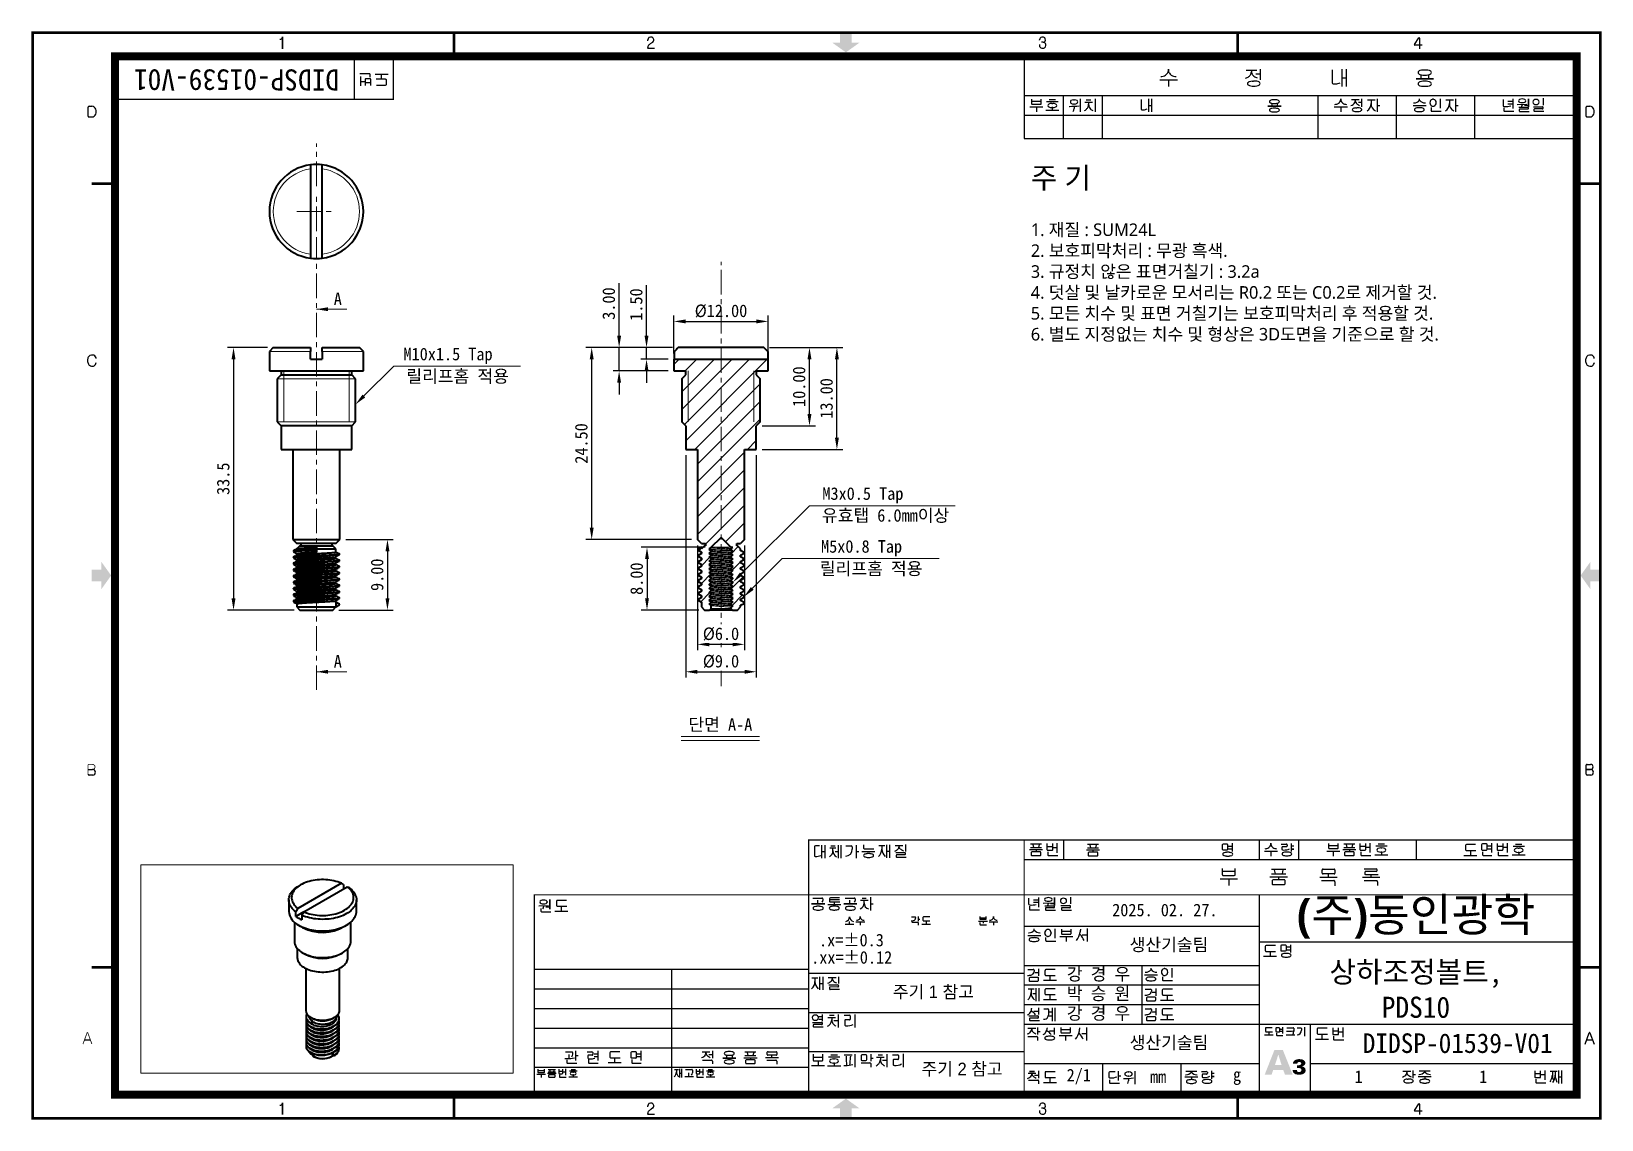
# Model space of a CAD drawing. Header units: millimetres. Extents: x 20 to 420, y 20 to 297.
import ezdxf

# ---------------------------------------------------------------- set-up
doc = ezdxf.new("R2010")
doc.units = ezdxf.units.MM
doc.header["$LTSCALE"] = 10
doc.header["$MEASUREMENT"] = 0
doc.linetypes.add('CENTER', pattern=[2, 1.25, -0.25, 0.25, -0.25])
doc.layers.get('0').update_dxf_attribs({"color": 6})
doc.layers.add('0 @ 1', color=6, linetype='Continuous')
for name, color, linetype, lineweight in [('CENTER', 1, 'CENTER', 9), ('DIM', 2, 'Continuous', 9), ('HATCH', 5, 'Continuous', 9), ('HIDDEN', 252, 'Continuous', 13), ('OUTLINE', 3, 'Continuous', 40), ('나사산', 2, 'Continuous', 9)]:
    doc.layers.add(name, color=color, linetype=linetype, lineweight=lineweight)
doc.styles.add('HSC', font='malgun.ttf')
doc.styles.get("Standard").update_dxf_attribs({"font": '', "height": 3.2})
doc.styles.add('굴림', font='', dxfattribs={"height": 3.2})
doc.styles.get('Standard').set_extended_font_data('GulimChe')
doc.styles.get('굴림').set_extended_font_data('GulimChe')
doc.dimstyles.new('척도 2배 - (x.x)', dxfattribs={"dimtxt": 3.2, "dimasz": 3, "dimexe": 1.5, "dimexo": 1.5, "dimgap": 1, "dimtad": 1, "dimdec": 1, "dimlfac": 0.5, "dimzin": 0, "dimdsep": 46, "dimtxsty": 'Standard', "dimcen": 0, "dimclrd": 2, "dimclre": 2, "dimclrt": 2, "dimadec": 0, "dimazin": 0, "dimtfac": 0.75, "dimtdec": 1, "dimtmove": 0, "dimatfit": 0, "dimfxl": 1, "dimtolj": 1, "dimtzin": 0, "dimarcsym": 0})
doc.dimstyles.new('척도 2배 - (x.xx)', dxfattribs={"dimtxt": 3.2, "dimasz": 3, "dimexe": 1.5, "dimexo": 1.5, "dimgap": 1, "dimtad": 1, "dimlfac": 0.5, "dimzin": 0, "dimdsep": 46, "dimtxsty": 'Standard', "dimcen": 0, "dimclrd": 2, "dimclre": 2, "dimclrt": 2, "dimaunit": 1, "dimadec": 1, "dimazin": 0, "dimtfac": 0.75, "dimtmove": 0, "dimatfit": 0, "dimfxl": 1, "dimtolj": 1, "dimtzin": 0, "dimarcsym": 0})

msp = doc.modelspace()

# ---------------------------------------------------------------- texts
at = {"layer": 'DIM', "insert": (72, 285), "char_height": 5.4, "width": 60, "attachment_point": 5, "rotation": 180}
msp.add_mtext('DIDSP-01539-V01', dxfattribs=at)
at = {"layer": 'DIM', "insert": (274.687, 262.68), "char_height": 3.2, "width": 137.69614, "attachment_point": 1, "style": 'HSC'}
msp.add_mtext('{\\H1.6875x;주 기\\P}\\P1. 재질 : SUM24L\\P2. 보호피막처리 : 무광 흑색.\\P3. 규정치 않은 표면거칠기 : 3.2a\\P4. 덧살 및 날카로운 모서리는 R0.2 또는 C0.2로 제거할 것.\\P5. 모든 치수 및 표면 거칠기는 보호피막처리 후 적용할 것.\\P6. 별도 지정없는 치수 및 형상은 3D도면을 기준으로 할 것.', dxfattribs=at)
at = {"layer": 'DIM', "color": 2, "ltscale": 0.5, "char_height": 3.2, "attachment_point": 5}
for s, insert in [('\\A1;A', (97.84, 229.106)), ('\\A1;M10x1.5 Tap', (125.977, 214.558)), ('\\A1;릴리프홈 적용', (128.422, 209.179)), ('\\A1;M3x0.5 Tap ', (231.841, 178.951)), ('\\A1;유효탭 6.0mm이상', (237.63, 173.665)), ('\\A1;M5x0.8 Tap', (231.502, 165.462)), ('\\A1;릴리프홈 적용', (233.947, 160.083)), ('\\A1;A', (97.84, 136.585)), ('\\A1;단면 A-A', (195.471, 120.355))]:
    msp.add_mtext(s, dxfattribs=dict(at, insert=insert))
at = {"layer": 'DIM', "attachment_point": 5}
for s, insert, char_height, width in [('{\\C2;2025. 02. 27.}', (308.895, 73.112), 3.2, 48.16062), ('{\\C2;.x=±0.3}', (228.916, 65.438), 3.2, 46.05648), ('{\\fGulim|b0|i0|c129|p50;\\C2;생산기술팀}', (309.948, 64.112), 3.2, 46.05648), ('{\\C2;.xx=±0.12}', (228.981, 61.016), 3.2, 46.05648), ('{\\C2;상하조정볼트,\\PPDS10}', (372.976, 52.779), 5.4, 80), ('{\\C2;강 경 우}', (291.97, 56.612), 3.2, 22.01091), ('{\\fGulim|b0|i0|c129|p50;\\C2;주기 1 참고}', (249.823, 52.092), 3.2, 46.05648), ('{\\C2;박 승 원}', (291.97, 51.612), 3.2, 22.01091), ('{\\C2;강 경 우}', (291.97, 46.612), 3.2, 22.01091), ('{\\fGulim|b0|i0|c129|p50;\\C2;생산기술팀}', (309.948, 39.112), 3.2, 46.05648), ('DIDSP-01539-V01', (383.617, 39.112), 5, 58.7173), ('{\\fGulim|b0|i0|c129|p50;\\C2;주기 2 참고}', (257.16, 32.405), 3.2, 46.05648), ('{\\C2;2/1}', (286.932, 30.612), 3.2, 12.08812), ('{\\C2;1}', (358.344, 30.612), 3.2, 24.73741), ('{\\C2;1}', (390.135, 30.612), 3.2, 26.25038), ('{\\C2;mm}', (307.18, 30.612), 3.2, 11.59127), ('{\\C2;g}', (327.315, 30.612), 3.2, 11.3207)]:
    msp.add_mtext(s, dxfattribs=dict(at, insert=insert, char_height=char_height, width=width))

# ---------------------------------------------------------------- blocks, each defined once
blk = doc.blocks.new('A-3_규격도면_동인광학')
for points in [[(209, 277), (206, 277), (206, 274.5), (204, 274.5), (207.5, 272), (211, 274.5), (209, 274.5)], [(15, 137), (17.5, 137), (17.5, 135), (20, 138.5), (17.5, 142), (17.5, 140), (15, 140)], [(400, 137), (400, 140), (397.5, 140), (397.5, 142), (395, 138.5), (397.5, 135), (397.5, 137)], [(324.07, 13.26), (324.15, 13.31), (324.26, 13.36), (324.37, 13.42), (324.45, 13.5), (324.52, 13.58), (324.6, 13.68), (324.66, 13.76), (324.71, 13.87), (324.74, 14), (324.74, 14.11), (324.74, 14.24), (324.71, 14.37), (324.66, 14.48), (324.6, 14.56), (324.52, 14.66), (324.42, 14.74), (324.31, 14.82), (324.21, 14.87), (324.07, 14.93), (323.97, 14.98), (323.84, 15.01), (323.7, 15.03), (323.57, 15.06), (323.44, 15.06), (323.3, 15.09), (323.17, 15.09), (323.04, 15.09), (322.93, 15.06), (322.8, 15.06), (322.69, 15.03), (322.59, 15.01), (322.48, 14.98), (322.38, 14.95), (322.3, 14.93), (322.14, 14.85), (321.98, 14.74), (321.87, 14.61), (321.77, 14.5), (321.69, 14.37), (321.63, 14.24), (321.58, 14.11), (321.58, 13.95), (322.69, 13.95), (322.69, 14.03), (322.75, 14.11), (322.77, 14.19), (322.85, 14.24), (322.91, 14.26), (322.99, 14.32), (323.07, 14.34), (323.17, 14.34), (323.28, 14.34), (323.38, 14.32), (323.46, 14.29), (323.54, 14.26), (323.62, 14.21), (323.68, 14.13), (323.7, 14.08), (323.7, 14), (323.68, 13.89), (323.65, 13.81), (323.6, 13.73), (323.54, 13.68), (323.49, 13.65), (323.41, 13.6), (323.33, 13.58), (323.25, 13.55), (323.15, 13.52), (323.04, 13.52), (322.91, 13.52), (322.77, 13.52), (322.75, 13.52), (322.69, 13.52), (322.67, 13.52), (322.62, 13.52), (322.62, 12.81), (322.88, 12.81), (323.09, 12.81), (323.25, 12.78), (323.41, 12.75), (323.54, 12.73), (323.65, 12.65), (323.7, 12.57), (323.76, 12.43), (323.76, 12.28), (323.76, 12.17), (323.7, 12.09), (323.65, 12.01), (323.57, 11.93), (323.49, 11.85), (323.38, 11.82), (323.25, 11.77), (323.15, 11.77), (323.04, 11.77), (322.93, 11.8), (322.83, 11.85), (322.75, 11.9), (322.67, 11.98), (322.64, 12.09), (322.59, 12.17), (322.59, 12.28), (321.48, 12.28), (321.5, 12.09), (321.58, 11.9), (321.63, 11.75), (321.74, 11.59), (321.87, 11.48), (322.01, 11.37), (322.16, 11.27), (322.32, 11.19), (322.4, 11.19), (322.51, 11.16), (322.62, 11.16), (322.72, 11.14), (322.83, 11.14), (322.96, 11.11), (323.07, 11.11), (323.2, 11.11), (323.38, 11.11), (323.54, 11.14), (323.7, 11.16), (323.86, 11.19), (324.02, 11.24), (324.15, 11.27), (324.26, 11.32), (324.39, 11.4), (324.41, 11.41), (324.68, 11.68), (324.71, 11.75), (324.76, 11.85), (324.79, 11.96), (324.82, 12.09), (324.82, 12.22), (324.79, 12.41), (324.76, 12.59), (324.68, 12.75), (324.58, 12.89), (324.45, 13.02), (324.29, 13.1), (324.1, 13.18), (323.89, 13.2), (323.89, 13.23), (323.97, 13.23)], [(204, 2.5), (206, 2.5), (206, 0), (209, 0), (209, 2.5), (211, 2.5), (207.5, 5)]]:
    blk.add_hatch(color=256).paths.add_polyline_path(points)
h = blk.add_hatch(color=256)
h.paths.add_polyline_path([(319.01, 17.42), (316.86, 17.42), (314.37, 11.09), (316.12, 11.09), (316.54, 12.31), (319.11, 12.31), (319.57, 11.09), (321.53, 11.09)])
h.paths.add_polyline_path([(318.69, 13.55), (316.99, 13.55), (317.84, 16.2), (317.87, 16.2)], flags=16)
for p, q in [((63.07, 275.38), (63.32, 275.38)), ((63.73, 272.93), (63.73, 275.99)), ((63.73, 275.99), (63.73, 272.93)), ((156.9, 273.09), (158.65, 273.09)), ((156.98, 274.96), (156.98, 275.22)), ((157.84, 274.33), (157.74, 274.26)), ((158.18, 274.56), (157.84, 274.33)), ((158.26, 274.63), (158.18, 274.56)), ((256.94, 275.08), (256.94, 275.21)), ((257.85, 274.57), (257.46, 274.57)), ((257.85, 274.57), (257.86, 274.56)), ((352.63, 273.98), (353.73, 275.67)), ((354.52, 273.82), (352.71, 273.82)), ((353.91, 275.62), (353.91, 272.94)), ((82, 270), (82, 260)), ((253, 270), (253, 250)), ((85.87, 266.55), (83.48, 266.55)), ((83.73, 263.42), (83.73, 265.84)), ((84.63, 264.48), (83.73, 264.48)), ((84.81, 265.01), (84.81, 263.52)), ((86.07, 265.22), (84.99, 265.22)), ((86.06, 265.64), (86.06, 266.4)), ((86.28, 263.52), (86.28, 265.05)), ((90.69, 266.36), (87.36, 266.36)), ((90.02, 265.12), (87.64, 265.12)), ((89.03, 265.33), (89.03, 266.36)), ((90.27, 263.83), (90.27, 264.89)), ((287.62, 264.98), (292.09, 264.98)), ((289.81, 267.48), (289.81, 267.71)), ((289.81, 267.71), (289.81, 267.48)), ((289.84, 264.98), (289.84, 263.26)), ((309.64, 267.46), (312.35, 267.46)), ((310.99, 267.46), (310.99, 267.03)), ((313.18, 266.46), (312.08, 266.46)), ((313.19, 267.7), (313.19, 264.98)), ((331.6, 267.53), (331.6, 264.26)), ((334.07, 267.7), (334.07, 263.25)), ((334.07, 265.46), (335.14, 265.46)), ((335.14, 267.7), (335.14, 263.25)), ((352.99, 265.27), (357.44, 265.27)), ((357.44, 265.27), (352.99, 265.27)), ((354.26, 266.14), (354.26, 265.27)), ((356.14, 266.16), (356.14, 265.27)), ((86.28, 264.22), (84.81, 264.22)), ((87.68, 263.62), (90.05, 263.62)), ((253, 261), (393, 261)), ((263, 250), (263, 261)), ((273, 250), (273, 261)), ((328, 250), (328, 261)), ((348, 250), (348, 261)), ((368, 250), (368, 261)), ((14.11, 255.76), (14.11, 258)), ((14.35, 258.23), (15.04, 258.23)), ((254.44, 258.08), (257.8, 258.08)), ((254.88, 260.06), (254.88, 258.94)), ((254.88, 259.55), (257.36, 259.55)), ((255.1, 258.75), (257.16, 258.75)), ((256.12, 258.08), (256.12, 256.81)), ((257.36, 258.99), (257.36, 260.07)), ((258.5, 257.24), (261.84, 257.24)), ((258.71, 259.48), (261.63, 259.48)), ((259.34, 260), (260.99, 260)), ((260.02, 258.98), (260.16, 258.98)), ((260.16, 257.89), (260.02, 257.89)), ((260.16, 258.98), (260.29, 258.98)), ((260.29, 257.89), (260.16, 257.89)), ((260.16, 257.89), (260.16, 257.24)), ((264.44, 258.22), (264.55, 258.22)), ((265.62, 259.91), (265.73, 259.91)), ((265.73, 258.81), (265.62, 258.81)), ((265.73, 258.25), (265.72, 257.65)), ((265.73, 259.91), (265.83, 259.91)), ((265.83, 258.81), (265.73, 258.81)), ((267.31, 260.11), (267.31, 256.79)), ((268.44, 259.33), (270.4, 259.33)), ((268.83, 259.91), (270.01, 259.91)), ((269.42, 259.33), (269.42, 258.74)), ((271.09, 260.1), (271.09, 256.79)), ((282.83, 260.01), (282.83, 257.56)), ((284.69, 260.12), (284.69, 256.79)), ((284.69, 258.44), (285.5, 258.44)), ((285.5, 260.12), (285.5, 256.79)), ((315.2, 258.25), (318.54, 258.25)), ((318.54, 258.25), (315.2, 258.25)), ((316.16, 258.9), (316.16, 258.25)), ((317.56, 258.91), (317.56, 258.25)), ((332.14, 258.09), (335.49, 258.09)), ((333.77, 259.97), (333.77, 260.14)), ((333.77, 260.14), (333.77, 259.97)), ((333.8, 258.09), (333.8, 256.8)), ((336.49, 259.95), (338.52, 259.95)), ((337.5, 259.95), (337.5, 259.62)), ((339.12, 259.21), (338.29, 259.21)), ((339.12, 260.14), (339.12, 258.09)), ((340.59, 259.9), (342.57, 259.9)), ((341.54, 259.9), (341.54, 258.97)), ((343.1, 260.14), (343.1, 256.81)), ((343.1, 258.46), (343.73, 258.46)), ((352.24, 258.41), (355.57, 258.41)), ((352.39, 259.1), (352.5, 259.1)), ((353.9, 259.82), (353.9, 260.16)), ((355.3, 259.1), (355.41, 259.1)), ((356.53, 259.13), (356.53, 259.16)), ((356.53, 259.12), (356.53, 259.13)), ((356.82, 257.9), (356.82, 257.15)), ((357.01, 256.99), (359.39, 256.99)), ((358.14, 259.16), (358.14, 259.13)), ((358.14, 259.13), (358.14, 259.12)), ((359.18, 260.15), (359.18, 257.72)), ((360.57, 259.9), (362.55, 259.9)), ((361.52, 259.9), (361.52, 258.97)), ((363.08, 260.14), (363.08, 256.81)), ((363.08, 258.46), (363.71, 258.46)), ((375.21, 259.99), (375.21, 258.46)), ((375.42, 258.22), (375.59, 258.2)), ((375.42, 257.88), (375.42, 257.12)), ((375.61, 256.97), (377.99, 256.97)), ((376.44, 259.53), (377.74, 259.53)), ((376.45, 258.9), (377.74, 258.9)), ((377.74, 260.12), (377.74, 257.69)), ((378.8, 258.71), (381.28, 258.78)), ((379.21, 257.99), (381.51, 257.99)), ((379.34, 257.34), (379.34, 257.07)), ((381.5, 257.52), (379.49, 257.51)), ((379.55, 256.92), (381.9, 256.92)), ((380.05, 258.74), (380.07, 258.5)), ((381.68, 258.46), (380.66, 258.46)), ((381.68, 260.11), (381.68, 258.08)), ((381.68, 258.08), (381.68, 260.11)), ((382.95, 258.13), (385.24, 258.13)), ((383.07, 257.4), (383.07, 257.13)), ((385.23, 257.58), (383.22, 257.56)), ((383.28, 256.98), (385.63, 256.98)), ((385.41, 260.28), (385.41, 258.56)), ((396.42, 255.76), (396.42, 258)), ((396.65, 258.23), (397.34, 258.23)), ((253, 256), (393, 256)), ((253, 250), (393, 250)), ((16.18, 193.86), (16.14, 194.04)), ((398.48, 193.86), (398.45, 194.04)), ((14.1, 89.02), (15.24, 89.02)), ((15.24, 89.02), (15.26, 89.02)), ((396.4, 87.81), (396.4, 90.08)), ((397.54, 89.02), (396.4, 89.02)), ((396.4, 89.02), (397.54, 89.02)), ((396.64, 90.29), (397.54, 90.29)), ((397.54, 89.02), (397.56, 89.02)), ((15.31, 87.56), (14.35, 87.56)), ((397.61, 87.56), (396.65, 87.56)), ((199.46, 69.16), (199.46, 67.06)), ((200.76, 69.49), (199.71, 69.49)), ((201.31, 69.71), (201.31, 66.37)), ((202.12, 69.71), (202.12, 66.37)), ((203.44, 68.98), (204.96, 68.98)), ((203.67, 69.54), (204.73, 69.54)), ((204.2, 68.3), (204.2, 68.98)), ((205.49, 69.71), (205.49, 66.37)), ((206.2, 69.71), (206.2, 66.37)), ((207.52, 69.52), (208.87, 69.52)), ((209.13, 69.27), (209.13, 68.63)), ((210.13, 69.71), (210.13, 66.37)), ((211.99, 69.75), (211.99, 69.01)), ((212.25, 68.77), (214.61, 68.77)), ((215.9, 69.58), (217.44, 69.58)), ((216.66, 69.58), (216.66, 68.65)), ((217.85, 69.8), (217.85, 66.46)), ((218.66, 69.8), (218.66, 66.46)), ((220.05, 69.62), (222.07, 69.62)), ((221.06, 69.62), (221.06, 69.31)), ((221.06, 69.62), (221.06, 69.31)), ((222.7, 69.82), (222.7, 68.1)), ((254.35, 68.55), (257.7, 68.55)), ((254.63, 70.03), (257.41, 70.03)), ((254.63, 69.08), (257.41, 69.08)), ((255.18, 69.87), (255.36, 69.08)), ((256.02, 68.55), (256.02, 67.96)), ((256.86, 69.86), (256.68, 69.08)), ((258.81, 70.08), (258.81, 68.55)), ((258.81, 69.38), (260.27, 69.38)), ((259.01, 68.38), (260.1, 68.38)), ((260.27, 68.59), (260.27, 70.08)), ((260.46, 69.12), (261.35, 69.12)), ((261.35, 70.18), (261.35, 67.76)), ((263, 71), (263, 66)), ((268.89, 68.45), (272.24, 68.45)), ((269.17, 69.92), (271.96, 69.92)), ((269.17, 68.98), (271.96, 68.98)), ((269.73, 69.77), (269.9, 68.98)), ((270.56, 68.45), (270.56, 67.86)), ((271.4, 69.75), (271.22, 68.98)), ((303.55, 69.75), (303.55, 68.69)), ((303.75, 68.5), (304.79, 68.5)), ((304.81, 69.94), (303.76, 69.94)), ((305, 68.69), (305, 69.72)), ((305.17, 69.44), (306.1, 69.44)), ((305.18, 68.71), (306.1, 68.71)), ((306.1, 70.16), (306.1, 68.04)), ((313, 71), (313, 66)), ((314.31, 68.15), (317.66, 68.15)), ((315.95, 70.2), (315.95, 70.02)), ((315.95, 70.02), (315.95, 70.2)), ((315.98, 68.15), (315.98, 66.86)), ((318.6, 69.97), (319.82, 69.97)), ((318.74, 69.12), (318.74, 68.69)), ((318.92, 68.45), (319.25, 68.44)), ((319.86, 69.29), (318.97, 69.29)), ((320.09, 69.78), (320.09, 69.51)), ((321.12, 70.15), (321.12, 68.1)), ((321.79, 69.45), (321.12, 69.45)), ((321.12, 68.68), (321.79, 68.68)), ((321.79, 68.68), (321.12, 68.68)), ((323, 71), (323, 66)), ((330.21, 68.16), (333.57, 68.16)), ((330.65, 70.14), (330.65, 69.02)), ((330.65, 69.63), (333.13, 69.63)), ((330.87, 68.82), (332.93, 68.82)), ((331.89, 68.16), (331.89, 66.88)), ((333.13, 69.07), (333.13, 70.15)), ((334.31, 68.56), (337.66, 68.56)), ((334.59, 70.04), (337.37, 70.04)), ((334.59, 69.1), (337.37, 69.1)), ((335.14, 69.89), (335.32, 69.1)), ((335.98, 68.56), (335.98, 67.97)), ((336.81, 69.87), (336.64, 69.1)), ((338.68, 70.1), (338.68, 68.57)), ((338.68, 69.41), (340.15, 69.41)), ((338.89, 68.4), (339.97, 68.4)), ((340.15, 68.61), (340.15, 70.1)), ((340.34, 69.15), (341.23, 69.15)), ((341.23, 70.2), (341.23, 67.78)), ((342.71, 69.48), (345.62, 69.48)), ((343.33, 70), (344.99, 70)), ((344.02, 68.98), (344.15, 68.98)), ((344.15, 68.98), (344.29, 68.98)), ((353, 71), (353, 66)), ((365.62, 69.61), (365.62, 68.55)), ((368.21, 69.82), (365.84, 69.82)), ((365.86, 68.32), (368.25, 68.32)), ((369.71, 69.81), (369.71, 68.62)), ((369.91, 68.42), (370.95, 68.42)), ((370.97, 69.99), (369.92, 69.99)), ((371.16, 68.62), (371.16, 69.77)), ((371.33, 69.5), (372.26, 69.5)), ((371.34, 68.77), (372.26, 68.77)), ((372.26, 70.21), (372.26, 67.78)), ((373.72, 70.09), (373.72, 68.57)), ((373.72, 69.4), (375.19, 69.4)), ((373.92, 68.39), (375.01, 68.39)), ((375.19, 68.61), (375.19, 70.1)), ((375.37, 69.14), (376.27, 69.14)), ((376.27, 70.19), (376.27, 67.78)), ((377.75, 69.43), (380.66, 69.43)), ((378.37, 69.96), (380.03, 69.96)), ((379.05, 68.94), (379.19, 68.94)), ((379.19, 68.94), (379.33, 68.94)), ((201.31, 68.03), (202.12, 68.03)), ((205.49, 67.99), (204.77, 67.99)), ((210.13, 68.07), (210.78, 68.07)), ((211.56, 68.09), (214.89, 68.09)), ((217.85, 68.12), (218.66, 68.12)), ((220.23, 67.78), (222.52, 67.78)), ((220.35, 67.05), (220.35, 66.78)), ((222.51, 67.23), (220.5, 67.21)), ((220.56, 66.63), (222.91, 66.63)), ((253, 66), (393, 66)), ((254.79, 67.81), (254.79, 67.2)), ((257.08, 67.96), (254.97, 67.96)), ((255.02, 67.05), (257.08, 67.05)), ((257.25, 67.26), (257.25, 67.81)), ((259.02, 67.96), (259.02, 67.2)), ((259.22, 67.05), (261.6, 67.05)), ((269.33, 67.71), (269.33, 67.1)), ((271.62, 67.86), (269.52, 67.86)), ((269.57, 66.95), (271.62, 66.95)), ((271.8, 67.15), (271.8, 67.71)), ((334.75, 67.82), (334.75, 67.21)), ((337.04, 67.97), (334.93, 67.97)), ((334.98, 67.07), (337.04, 67.07)), ((337.21, 67.27), (337.21, 67.82)), ((338.9, 67.98), (338.9, 67.22)), ((339.1, 67.07), (341.48, 67.07)), ((342.5, 67.24), (345.83, 67.24)), ((344.15, 67.89), (344.02, 67.89)), ((344.29, 67.89), (344.15, 67.89)), ((344.15, 67.89), (344.15, 67.24)), ((365.2, 67.08), (368.53, 67.08)), ((366.86, 68.12), (366.86, 67.08)), ((369.93, 68.01), (369.93, 67.28)), ((370.18, 67.07), (372.36, 67.07)), ((373.94, 67.97), (373.94, 67.22)), ((374.13, 67.07), (376.52, 67.07)), ((377.53, 67.19), (380.87, 67.19)), ((379.19, 67.85), (379.05, 67.85)), ((379.33, 67.85), (379.19, 67.85)), ((379.19, 67.85), (379.19, 67.19)), ((302.97, 61.08), (307.44, 61.08)), ((303.56, 63.72), (303.56, 62.23)), ((303.56, 63.04), (306.86, 63.04)), ((303.84, 61.96), (306.6, 61.96)), ((305.2, 61.08), (305.2, 59.38)), ((306.86, 62.29), (306.86, 63.73)), ((315.7, 61.63), (320.16, 61.63)), ((316.07, 63.6), (319.78, 63.6)), ((316.07, 62.34), (319.78, 62.34)), ((316.28, 60.64), (316.28, 59.83)), ((319.33, 60.84), (316.52, 60.84)), ((316.8, 63.39), (317.04, 62.34)), ((317.92, 61.63), (317.92, 60.84)), ((319.04, 63.37), (318.8, 62.34)), ((319.57, 59.9), (319.57, 60.64)), ((328.43, 61.54), (332.9, 61.54)), ((328.91, 60.65), (332.01, 60.65)), ((329.02, 62.53), (329.02, 63.34)), ((332.07, 62.33), (329.26, 62.33)), ((329.33, 63.54), (332.07, 63.54)), ((330.66, 61.54), (330.66, 62.33)), ((332.29, 60.35), (332.29, 59.33)), ((332.31, 63.27), (332.31, 62.53)), ((339.33, 61.52), (343.79, 61.52)), ((339.77, 63.62), (342.83, 63.62)), ((339.8, 60.64), (342.91, 60.64)), ((339.93, 62.72), (339.93, 62.36)), ((342.81, 62.96), (340.13, 62.94)), ((340.22, 62.16), (343.35, 62.16)), ((341.55, 61.52), (341.55, 62.31)), ((343.18, 60.34), (343.18, 59.38)), ((199.04, 56.19), (201.37, 56.19)), ((205.91, 56.23), (203.54, 56.23)), ((207.29, 56.19), (209.62, 56.19)), ((211.65, 56.18), (212.7, 56.18)), ((213.76, 56.39), (213.76, 53.05)), ((254.12, 56.2), (254.12, 54.67)), ((256.66, 56.32), (256.66, 53.9)), ((260.75, 54.29), (260.75, 56.32)), ((260.75, 56.32), (260.75, 54.29)), ((264.84, 56.44), (264.84, 54.71)), ((316.59, 59.63), (319.33, 59.63)), ((129.11, 54.2), (131.59, 54.27)), ((129.66, 53.56), (129.66, 52.9)), ((129.87, 52.68), (132.24, 52.68)), ((130.36, 54.23), (130.37, 53.91)), ((131.98, 53.87), (130.96, 53.87)), ((131.98, 53.34), (131.98, 55.81)), ((131.98, 55.81), (131.98, 53.34)), ((133.22, 52.86), (136.55, 52.86)), ((133.64, 55.39), (133.64, 54.33)), ((136.23, 55.6), (133.86, 55.6)), ((133.89, 54.1), (136.27, 54.1)), ((134.88, 53.9), (134.88, 52.86)), ((202.1, 54.7), (198.76, 54.7)), ((198.76, 54.7), (202.1, 54.7)), ((200.24, 55.63), (200.24, 54.7)), ((201.65, 55.96), (201.65, 55.6)), ((202.86, 54.53), (206.19, 54.53)), ((203.29, 56.01), (203.29, 55.39)), ((205.86, 55.72), (203.29, 55.72)), ((203.53, 55.2), (205.92, 55.2)), ((204.52, 55.2), (204.52, 54.53)), ((210.28, 54.71), (206.94, 54.71)), ((206.94, 54.71), (210.28, 54.71)), ((208.42, 55.63), (208.42, 54.71)), ((209.9, 55.96), (209.9, 55.6)), ((211.23, 55.62), (213.19, 55.62)), ((212.18, 54.94), (212.18, 55.62)), ((213.76, 54.75), (214.42, 54.75)), ((254.33, 54.43), (254.5, 54.41)), ((254.33, 54.09), (254.33, 53.33)), ((254.53, 53.18), (256.91, 53.18)), ((255.36, 55.74), (256.66, 55.74)), ((255.36, 55.11), (256.66, 55.11)), ((257.87, 54.92), (260.36, 54.99)), ((258.29, 54.2), (260.59, 54.2)), ((258.41, 53.55), (258.41, 53.28)), ((260.57, 53.73), (258.56, 53.72)), ((258.63, 53.13), (260.97, 53.13)), ((259.13, 54.95), (259.14, 54.71)), ((260.75, 54.67), (259.74, 54.67)), ((262.37, 54.28), (264.67, 54.28)), ((262.5, 53.55), (262.5, 53.28)), ((264.66, 53.73), (262.65, 53.72)), ((262.71, 53.13), (265.06, 53.13)), ((207.34, 49.49), (209.56, 49.49)), ((208.44, 49.49), (208.44, 50.19)), ((210.07, 50.1), (212.31, 50.1)), ((211.16, 51.47), (211.16, 51.35)), ((211.16, 51.35), (211.16, 51.47)), ((211.18, 50.1), (211.18, 49.24)), ((224.24, 51.39), (225.17, 51.39)), ((224.35, 50), (225.83, 50)), ((225.3, 51.25), (225.3, 51.02)), ((225.97, 51.51), (225.97, 50.3)), ((225.97, 50.8), (226.41, 50.8)), ((225.98, 49.89), (225.98, 49.29)), ((226.89, 49.54), (229.11, 49.54)), ((227.17, 51.22), (227.17, 50.52)), ((228.89, 51.37), (227.31, 51.37)), ((227.33, 50.37), (228.92, 50.37)), ((227.99, 50.23), (227.99, 49.54)), ((241.38, 50.33), (243.6, 50.33)), ((241.67, 51.46), (241.67, 50.89)), ((241.67, 51.15), (243.32, 51.15)), ((241.67, 49.96), (241.67, 49.52)), ((241.83, 50.76), (243.16, 50.76)), ((241.84, 49.39), (243.42, 49.39)), ((242.49, 50.33), (242.49, 49.76)), ((243.32, 50.94), (243.32, 51.46)), ((244.07, 50.1), (246.3, 50.1)), ((245.16, 51.47), (245.16, 51.35)), ((245.16, 51.35), (245.16, 51.47)), ((245.18, 50.1), (245.18, 49.24)), ((253, 49), (313, 49)), ((255.57, 48.03), (255.57, 48.37)), ((260.84, 48.36), (260.84, 45.93)), ((262.5, 48.27), (262.5, 47.15)), ((264.98, 47.19), (264.98, 48.28)), ((267.34, 48.27), (267.34, 47.96)), ((269.05, 48.4), (269.05, 45.09)), ((253.91, 46.62), (257.24, 46.62)), ((254.06, 47.31), (254.17, 47.31)), ((256.97, 47.31), (257.07, 47.31)), ((258.26, 47.28), (258.26, 47.3)), ((258.26, 47.26), (258.26, 47.28)), ((258.48, 46.11), (258.48, 45.36)), ((258.68, 45.2), (261.06, 45.2)), ((259.87, 47.3), (259.87, 47.28)), ((259.87, 47.28), (259.87, 47.26)), ((262.06, 46.34), (265.42, 46.34)), ((262.5, 47.76), (264.98, 47.76)), ((262.71, 46.95), (264.78, 46.95)), ((263.74, 46.34), (263.74, 45.06)), ((267.19, 47), (267.31, 46.86)), ((267.83, 46.84), (269.05, 46.84)), ((313, 45), (393, 45)), ((319.73, 44.16), (318.67, 44.16)), ((319.73, 44.16), (318.67, 44.16)), ((320.96, 44.29), (320.96, 42.26)), ((314.1, 41.33), (317.43, 41.33)), ((314.52, 43.86), (314.52, 42.8)), ((317.11, 44.08), (314.74, 44.08)), ((317.11, 44.08), (314.74, 44.08)), ((314.76, 42.57), (317.15, 42.57)), ((315.76, 42.37), (315.76, 41.33)), ((318.46, 43.97), (318.46, 42.9)), ((318.67, 42.7), (319.71, 42.7)), ((319.92, 42.9), (319.92, 43.94)), ((320.04, 43.7), (320.96, 43.7)), ((320.04, 42.97), (320.96, 42.97)), ((128, 38), (198, 38)), ((163, 38), (163, 7)), ((198, 37), (253, 37)), ((200.79, 36.06), (200.79, 32.73)), ((201.6, 36.06), (201.6, 32.73)), ((205.65, 36.09), (205.65, 34.36)), ((253, 39), (313, 39)), ((253.93, 37.96), (255.31, 37.96)), ((255.53, 37.81), (255.53, 37.45)), ((256.64, 37.13), (255.71, 37.13)), ((256.64, 38.15), (256.64, 36.31)), ((258.31, 37.74), (258.31, 36.68)), ((260.9, 37.95), (258.53, 37.95)), ((258.55, 36.45), (260.94, 36.45)), ((259.55, 36.25), (259.55, 35.21)), ((283, 39), (283, 24)), ((283.73, 36.56), (287.06, 36.56)), ((283.88, 37.26), (283.98, 37.26)), ((285.39, 37.97), (285.39, 38.31)), ((286.79, 37.26), (286.89, 37.26)), ((288.02, 37.29), (288.02, 37.31)), ((288.02, 37.28), (288.02, 37.29)), ((289.63, 37.31), (289.63, 37.29)), ((289.63, 37.29), (289.63, 37.28)), ((290.66, 38.3), (290.66, 35.88)), ((128, 33), (198, 33)), ((198.84, 35.85), (200.38, 35.85)), ((199.6, 35.85), (199.6, 34.91)), ((200.79, 34.38), (201.6, 34.38)), ((202.99, 35.89), (205.01, 35.89)), ((203.17, 34.04), (205.47, 34.04)), ((203.29, 33.31), (203.29, 33.04)), ((205.45, 33.49), (203.44, 33.48)), ((203.51, 32.9), (205.85, 32.9)), ((204, 35.89), (204, 35.58)), ((204, 35.89), (204, 35.58)), ((253, 34), (313, 34)), ((254, 32.99), (255.53, 32.99)), ((254.28, 35.76), (254.28, 35.15)), ((256.45, 35.91), (254.46, 35.91)), ((254.51, 35), (256.45, 35)), ((254.76, 32.99), (254.76, 32.05)), ((256.01, 33.2), (256.01, 29.9)), ((256.63, 35.21), (256.63, 35.76)), ((256.76, 33.2), (256.76, 29.9)), ((257.89, 35.21), (261.22, 35.21)), ((258.31, 32.82), (258.31, 31.77)), ((260.9, 33.04), (258.53, 33.04)), ((283.86, 32.92), (285.23, 32.92)), ((285.45, 32.77), (285.45, 32.41)), ((286.57, 32.09), (285.64, 32.09)), ((286.57, 33.11), (286.57, 31.27)), ((288.24, 32.7), (288.24, 31.64)), ((288.3, 36.06), (288.3, 35.3)), ((290.83, 32.91), (288.46, 32.91)), ((288.5, 35.15), (290.88, 35.15)), ((253, 29), (313, 29)), ((254.9, 28.07), (254.9, 27.96)), ((256.01, 31.76), (255.21, 31.76)), ((256.67, 28.16), (256.67, 26.43)), ((257.89, 30.3), (261.22, 30.3)), ((258.55, 31.54), (260.94, 31.54)), ((259.55, 31.33), (259.55, 30.3)), ((260.12, 28.13), (260.12, 24.81)), ((260.85, 28.14), (260.85, 24.8)), ((284.21, 30.72), (284.21, 30.11)), ((286.38, 30.87), (284.39, 30.87)), ((284.44, 29.96), (286.38, 29.96)), ((286.56, 30.17), (286.56, 30.72)), ((286.57, 28.11), (286.57, 26.27)), ((287.82, 30.17), (291.15, 30.17)), ((288.48, 31.41), (290.87, 31.41)), ((289.48, 31.2), (289.48, 30.17)), ((128, 28), (198, 28)), ((198, 27), (253, 27)), ((199.01, 24.45), (201.31, 24.45)), ((200.56, 25.95), (201.47, 25.95)), ((200.56, 25.29), (201.47, 25.29)), ((201.47, 26.51), (201.47, 24.78)), ((202.92, 25.73), (204.88, 25.73)), ((203.3, 26.31), (204.49, 26.31)), ((203.9, 25.73), (203.9, 25.14)), ((204.46, 24.93), (205.57, 24.93)), ((205.57, 26.49), (205.57, 23.18)), ((207.07, 26.3), (208.41, 26.3)), ((207.21, 24.89), (207.21, 23.84)), ((208.41, 25.11), (207.39, 25.11)), ((208.62, 26.1), (208.62, 25.31)), ((209.75, 26.51), (209.75, 23.17)), ((254.21, 26.1), (256.5, 26.1)), ((254.33, 25.37), (254.33, 25.1)), ((256.49, 25.55), (254.48, 25.53)), ((254.54, 24.95), (256.89, 24.95)), ((254.77, 27.35), (254.96, 27.24)), ((255.44, 27.34), (256.67, 27.34)), ((258.02, 27.91), (259.06, 27.91)), ((259.17, 26.15), (260.12, 26.15)), ((259.32, 27.14), (260.12, 27.14)), ((283.86, 27.92), (285.23, 27.92)), ((284.21, 25.72), (284.21, 25.11)), ((286.38, 25.87), (284.39, 25.87)), ((284.44, 24.96), (286.38, 24.96)), ((285.45, 27.77), (285.45, 27.41)), ((286.57, 27.09), (285.64, 27.09)), ((286.56, 25.17), (286.56, 25.72)), ((287.82, 25.17), (291.15, 25.17)), ((288.24, 27.7), (288.24, 26.64)), ((290.83, 27.91), (288.46, 27.91)), ((288.48, 26.41), (290.87, 26.41)), ((289.48, 26.2), (289.48, 25.17)), ((13.21, 20.04), (14.68, 20.04)), ((128, 23), (198, 23)), ((199.13, 23.72), (199.13, 23.45)), ((201.29, 23.9), (199.28, 23.88)), ((199.35, 23.3), (201.7, 23.3)), ((207.32, 23.64), (207.4, 23.61)), ((207.4, 23.61), (207.54, 23.59)), ((253, 24), (393, 24)), ((253.9, 23.02), (255.93, 23.02)), ((253.97, 20.89), (256.19, 20.89)), ((254.91, 23.02), (254.91, 22.7)), ((256.4, 23.16), (256.4, 21.34)), ((256.4, 22.1), (257.07, 22.1)), ((256.42, 20.72), (256.42, 19.82)), ((258.73, 22.33), (258.92, 22.22)), ((258.86, 23.05), (258.86, 22.95)), ((259.42, 22.28), (260.64, 22.28)), ((260.64, 23.1), (260.64, 21.38)), ((261.89, 21.13), (265.24, 21.13)), ((262.33, 23.11), (262.33, 21.99)), ((262.33, 22.6), (264.81, 22.6)), ((262.54, 21.79), (264.61, 21.79)), ((263.56, 21.13), (263.56, 19.85)), ((264.81, 22.03), (264.81, 23.11)), ((266.97, 21.79), (267.09, 21.65)), ((267.12, 23.06), (267.12, 22.76)), ((267.68, 21.58), (268.9, 21.58)), ((268.9, 23.15), (268.9, 19.83)), ((314.3, 21.24), (316.52, 21.24)), ((314.58, 22.93), (314.58, 22.22)), ((316.3, 23.07), (314.72, 23.07)), ((314.74, 22.07), (316.33, 22.07)), ((315.4, 21.93), (315.4, 21.24)), ((317.26, 22.94), (317.26, 22.15)), ((318.11, 23.07), (317.4, 23.07)), ((317.4, 22.02), (318.09, 22.02)), ((317.41, 21.74), (317.41, 21.26)), ((317.58, 21.12), (319.03, 21.12)), ((318.23, 22.15), (318.23, 22.92)), ((318.34, 22.74), (318.96, 22.74)), ((318.35, 22.25), (318.96, 22.25)), ((318.96, 23.21), (318.96, 21.59)), ((322.06, 21.23), (319.83, 21.23)), ((319.98, 22.21), (320.05, 22.21)), ((320.06, 23.07), (321.61, 23.07)), ((321.77, 22.94), (321.77, 22.21)), ((322.7, 23.06), (323.59, 23.06)), ((323.77, 22.9), (323.77, 22.47)), ((324.51, 23.2), (324.51, 20.98)), ((326, 24), (326, 7)), ((327.33, 20.2), (330.66, 20.2)), ((327.75, 22.73), (327.75, 21.67)), ((330.34, 22.94), (327.96, 22.94)), ((327.99, 21.44), (330.37, 21.44)), ((328.98, 21.23), (328.98, 20.2)), ((331.74, 23.04), (331.74, 21.51)), ((331.74, 22.34), (333.2, 22.34)), ((331.94, 21.33), (333.03, 21.33)), ((331.95, 20.92), (331.95, 20.16)), ((333.2, 21.55), (333.2, 23.04)), ((333.39, 22.08), (334.28, 22.08)), ((334.28, 23.14), (334.28, 20.72)), ((396.14, 18.9), (397.22, 21.81)), ((396.56, 20.04), (398.03, 20.04)), ((397.39, 21.8), (398.44, 18.92)), ((128, 18), (198, 18)), ((135.98, 16.93), (137.61, 16.93)), ((136.81, 16.25), (136.81, 15.24)), ((138.54, 17.16), (138.54, 14.69)), ((141.51, 16.95), (142.68, 16.95)), ((142.72, 16.12), (141.88, 16.12)), ((142.95, 16.76), (142.95, 16.34)), ((143.29, 16.45), (144.21, 16.45)), ((144.21, 17.16), (144.21, 14.72)), ((147.25, 16.73), (147.25, 15.67)), ((149.84, 16.94), (147.47, 16.94)), ((152.64, 16.75), (152.64, 15.56)), ((153.9, 16.94), (152.85, 16.94)), ((154.09, 15.56), (154.09, 16.72)), ((154.26, 16.45), (155.19, 16.45)), ((155.19, 17.16), (155.19, 14.72)), ((170.79, 16.97), (172.81, 16.97)), ((171.8, 16.97), (171.8, 16.65)), ((172.54, 16.26), (173.45, 16.26)), ((173.45, 17.17), (173.45, 15.35)), ((181.75, 16.92), (184.53, 16.92)), ((182.3, 16.77), (182.47, 15.98)), ((183.97, 16.75), (183.79, 15.98)), ((187.39, 16.22), (187.39, 16.83)), ((189.68, 16.07), (187.58, 16.07)), ((187.63, 16.98), (189.68, 16.98)), ((188.63, 15.48), (188.63, 16.07)), ((189.86, 16.77), (189.86, 16.22)), ((198, 17), (253, 17)), ((199.15, 16.32), (199.15, 14.84)), ((201.64, 14.87), (201.64, 16.34)), ((203.67, 16.17), (205.33, 16.17)), ((207.06, 16.15), (209.09, 16.15)), ((209.78, 16.38), (209.78, 13.06)), ((212.67, 16.18), (211.61, 16.18)), ((213.83, 16.37), (213.83, 14.55)), ((215.7, 16.18), (216.88, 16.18)), ((217.96, 16.37), (217.96, 13.06)), ((219.41, 16.2), (220.75, 16.2)), ((222.09, 16.41), (222.09, 13.07)), ((332.15, 20.01), (334.53, 20.01)), ((128, 13), (198, 13)), ((128.91, 12.54), (128.91, 11.79)), ((128.91, 12.2), (130.56, 12.2)), ((130.56, 11.82), (130.56, 12.54)), ((131.53, 12.47), (133.39, 12.47)), ((131.9, 12.37), (132.02, 11.84)), ((133.02, 12.36), (132.9, 11.84)), ((134.27, 12.51), (134.27, 11.49)), ((134.27, 12.05), (135.24, 12.05)), ((135.24, 11.52), (135.24, 12.51)), ((135.78, 15.21), (136.3, 15.22)), ((135.96, 12.58), (135.96, 10.96)), ((136.3, 14.87), (136.3, 14.23)), ((136.56, 14.01), (138.83, 14.01)), ((136.95, 12.09), (138.89, 12.09)), ((137.37, 12.45), (138.47, 12.45)), ((139.19, 15.89), (138.54, 15.89)), ((141.65, 15.95), (141.65, 15.38)), ((141.79, 14.95), (141.79, 14.23)), ((141.83, 15.14), (142.16, 15.13)), ((142.04, 14.01), (144.32, 14.01)), ((143.29, 15.71), (144.21, 15.71)), ((146.83, 14.2), (150.16, 14.2)), ((147.5, 15.44), (149.88, 15.44)), ((148.49, 15.23), (148.49, 14.2)), ((152.84, 15.37), (153.88, 15.37)), ((152.86, 14.95), (152.86, 14.23)), ((153.11, 14.01), (155.29, 14.01)), ((154.27, 15.71), (155.19, 15.71)), ((163.75, 12.44), (164.78, 12.44)), ((164.26, 12.44), (164.26, 11.82)), ((165.05, 12.59), (165.05, 10.36)), ((165.59, 12.59), (165.59, 10.36)), ((166.58, 12.46), (168.15, 12.46)), ((168.32, 12.3), (168.32, 11.6)), ((169.29, 12.51), (169.29, 11.49)), ((169.29, 12.05), (170.27, 12.05)), ((170.27, 11.52), (170.27, 12.51)), ((170.89, 14.83), (173.22, 14.83)), ((170.99, 12.58), (170.99, 10.96)), ((171.97, 12.09), (173.91, 12.09)), ((172.39, 12.45), (173.49, 12.45)), ((173.42, 14.6), (173.42, 13.84)), ((179.41, 15.35), (176.07, 15.35)), ((176.07, 15.35), (179.41, 15.35)), ((177.03, 16.01), (177.03, 15.35)), ((178.44, 16.02), (178.44, 15.35)), ((181.47, 15.45), (184.82, 15.45)), ((181.75, 15.98), (184.53, 15.98)), ((181.9, 14.7), (181.9, 14.1)), ((184.19, 14.86), (182.09, 14.86)), ((182.14, 13.95), (184.19, 13.95)), ((183.13, 15.45), (183.13, 14.86)), ((184.37, 14.15), (184.37, 14.7)), ((186.96, 15.48), (190.31, 15.48)), ((187.31, 14.81), (189.64, 14.81)), ((189.85, 14.59), (189.85, 13.83)), ((198.73, 13.44), (202.06, 13.44)), ((199.15, 15.62), (201.64, 15.62)), ((199.35, 14.67), (201.43, 14.67)), ((200.39, 14.45), (200.39, 13.44)), ((202.83, 13.41), (206.17, 13.41)), ((203.05, 15.65), (205.96, 15.65)), ((204.35, 15.15), (204.49, 15.15)), ((204.49, 14.06), (204.35, 14.06)), ((204.49, 15.15), (204.63, 15.15)), ((204.63, 14.06), (204.49, 14.06)), ((204.49, 14.06), (204.49, 13.41)), ((206.96, 13.48), (207.33, 13.48)), ((207.53, 15.83), (207.53, 15.63)), ((208.66, 15.84), (208.66, 15.63)), ((211.4, 15.99), (211.37, 14.97)), ((211.4, 14.11), (213.62, 14.11)), ((211.57, 14.77), (212.61, 14.77)), ((212.82, 14.97), (212.86, 15.96)), ((213.83, 15.31), (214.5, 15.31)), ((213.85, 13.93), (213.85, 13.04)), ((215.31, 15.6), (217.27, 15.6)), ((216.29, 15.6), (216.29, 15.01)), ((216.85, 14.81), (217.96, 14.81)), ((219.54, 14.79), (219.54, 13.74)), ((219.65, 13.53), (219.73, 13.5)), ((220.74, 15), (219.72, 15)), ((219.73, 13.5), (219.88, 13.49)), ((220.96, 15.99), (220.96, 15.21)), ((253, 14), (313, 14)), ((256.65, 12.06), (256.65, 10.2)), ((273, 14), (273, 7)), ((277.02, 12.04), (277.02, 9.6)), ((281.2, 12.03), (281.2, 8.7)), ((293, 14), (293, 7)), ((300.78, 12.11), (300.78, 10.06)), ((326, 14), (393, 14)), ((349.63, 12.03), (351.66, 12.03)), ((350.64, 12.03), (350.64, 11.71)), ((352.17, 12.21), (352.17, 10.22)), ((353.83, 12.08), (356.61, 12.08)), ((355.22, 11.89), (355.22, 12.09)), ((383.32, 12.07), (383.32, 10.55)), ((384.78, 10.59), (384.78, 12.08)), ((385.86, 12.18), (385.86, 9.76)), ((389.32, 12.21), (389.32, 8.87)), ((390.12, 12.21), (390.12, 8.87)), ((128.62, 11.22), (130.85, 11.22)), ((129.05, 11.66), (130.43, 11.66)), ((129.74, 11.22), (129.74, 10.37)), ((131.35, 11.49), (133.58, 11.49)), ((131.53, 11.84), (133.39, 11.84)), ((131.64, 10.99), (131.64, 10.59)), ((133.17, 11.09), (131.76, 11.09)), ((131.8, 10.49), (133.17, 10.49)), ((132.46, 11.49), (132.46, 11.09)), ((133.29, 10.62), (133.29, 10.99)), ((134.4, 11.37), (135.13, 11.37)), ((134.41, 11.1), (134.41, 10.59)), ((134.54, 10.49), (136.13, 10.49)), ((135.37, 11.87), (135.96, 11.87)), ((136.81, 10.6), (139.03, 10.6)), ((137.82, 11.76), (137.91, 11.76)), ((137.91, 11.04), (137.82, 11.04)), ((137.91, 11.76), (138, 11.76)), ((138, 11.04), (137.91, 11.04)), ((137.91, 11.04), (137.91, 10.6)), ((165.05, 11.47), (165.59, 11.47)), ((166.39, 10.63), (168.62, 10.63)), ((167.34, 11.59), (167.34, 10.63)), ((169.42, 11.37), (170.15, 11.37)), ((169.43, 11.1), (169.43, 10.59)), ((169.56, 10.49), (171.15, 10.49)), ((170.39, 11.87), (170.99, 11.87)), ((171.83, 10.6), (174.06, 10.6)), ((172.84, 11.76), (172.93, 11.76)), ((172.93, 11.04), (172.84, 11.04)), ((172.93, 11.76), (173.03, 11.76)), ((173.03, 11.04), (172.93, 11.04)), ((172.93, 11.04), (172.93, 10.6)), ((253.98, 11.49), (256.01, 11.49)), ((254.13, 9.75), (256.46, 9.75)), ((255.62, 11.91), (254.37, 11.91)), ((254.37, 11.91), (255.62, 11.91)), ((254.99, 11.49), (254.99, 11.36)), ((255.65, 10.95), (256.65, 10.95)), ((256.66, 9.52), (256.66, 8.76)), ((257.9, 9.13), (261.23, 9.13)), ((258.32, 11.65), (258.32, 10.59)), ((260.91, 11.87), (258.54, 11.87)), ((258.56, 10.36), (260.95, 10.36)), ((259.56, 10.16), (259.56, 9.13)), ((274.59, 11.6), (274.59, 10.5)), ((274.77, 9.82), (274.77, 9.07)), ((276.23, 11.82), (274.83, 11.82)), ((274.96, 8.92), (277.35, 8.92)), ((277.69, 10.77), (277.02, 10.77)), ((278.34, 10.13), (278.45, 10.13)), ((279.52, 11.82), (279.62, 11.82)), ((279.62, 10.73), (279.52, 10.73)), ((279.62, 11.82), (279.73, 11.82)), ((279.73, 10.73), (279.62, 10.73)), ((279.62, 10.17), (279.62, 9.56)), ((294.01, 10.53), (297.34, 10.53)), ((294.17, 11.08), (294.27, 11.08)), ((294.28, 11.98), (297.06, 11.98)), ((295.67, 11.8), (295.67, 12)), ((295.68, 10.53), (295.68, 9.96)), ((297.07, 11.08), (297.18, 11.08)), ((298.26, 11.93), (299.48, 11.93)), ((298.4, 11.08), (298.4, 10.65)), ((298.58, 10.41), (298.91, 10.4)), ((299.53, 11.25), (298.63, 11.25)), ((299.75, 11.74), (299.75, 11.47)), ((301.45, 11.41), (300.78, 11.41)), ((300.78, 10.64), (301.46, 10.64)), ((301.46, 10.64), (300.78, 10.64)), ((352.18, 11.15), (352.84, 11.15)), ((353.55, 10.62), (356.88, 10.62)), ((353.71, 11.17), (353.82, 11.17)), ((355.22, 10.62), (355.22, 10.05)), ((356.62, 11.17), (356.73, 11.17)), ((383.32, 11.38), (384.78, 11.38)), ((383.52, 10.37), (384.61, 10.37)), ((383.53, 9.95), (383.53, 9.2)), ((383.73, 9.05), (386.11, 9.05)), ((384.97, 11.12), (385.86, 11.12)), ((387.26, 11.97), (389, 11.97)), ((387.78, 11.97), (387.78, 11)), ((387.78, 11), (387.8, 10.7)), ((388.5, 11.97), (388.5, 10.97)), ((388.5, 10.97), (388.51, 10.72)), ((388.57, 10.3), (388.94, 9.22)), ((389.32, 10.53), (390.12, 10.53)), ((63.07, 3.35), (63.32, 3.35)), ((63.73, 0.91), (63.73, 3.96)), ((63.73, 3.96), (63.73, 0.91)), ((156.9, 1.07), (158.65, 1.07)), ((156.98, 2.93), (156.98, 3.2)), ((157.84, 2.3), (157.74, 2.24)), ((158.18, 2.54), (157.84, 2.3)), ((158.26, 2.6), (158.18, 2.54)), ((256.94, 3.06), (256.94, 3.18)), ((257.85, 2.54), (257.46, 2.54)), ((257.85, 2.54), (257.86, 2.54)), ((352.63, 1.95), (353.73, 3.65)), ((354.52, 1.8), (352.71, 1.8)), ((353.91, 3.59), (353.91, 0.91))]:
    blk.add_line(p, q)
for points, const_width in [([(0, 0), (0, 277), (400, 277), (400, 0)], 0.7), ([(21, 6), (21, 271), (394, 271), (394, 6)], 2)]:
    blk.add_lwpolyline(points, close=True, dxfattribs=dict(const_width=const_width))
for points, const_width in [([(107.5, 277), (107.5, 270.33)], 0.7), ([(307.5, 277), (307.5, 270.33)], 0.7), ([(22, 260), (92, 260), (92, 270)], 0.3), ([(15, 238.5), (21.67, 238.5)], 0.7), ([(400, 238.5), (393.33, 238.5)], 0.7), ([(198, 7), (198, 71), (393, 71)], 0.3), ([(253, 71), (253, 7)], 0.3), ([(128, 7), (128, 57), (393, 57)], 0.3), ([(313, 57), (313, 7)], 0.3), ([(15, 38.5), (21.67, 38.5)], 0.7), ([(400, 38.5), (393.33, 38.5)], 0.7), ([(107.5, 0), (107.5, 6.67)], 0.7), ([(307.5, 0), (307.5, 6.67)], 0.7)]:
    blk.add_lwpolyline(points, dxfattribs=dict(const_width=const_width))
at = {"const_width": 0.2}
for points in [[(14.1, 87.81), (14.1, 90.08, -0.443983), (14.33, 90.29), (15.24, 90.29, -1), (15.24, 89.02), (14.1, 89.02)], [(12.79, 18.9), (13.87, 21.81, -0.756384), (14.04, 21.8), (15.09, 18.92)]]:
    blk.add_lwpolyline(points, format="xyb", dxfattribs=at)
for centre, radius, start, end in [((63.32, 275.8), 0.418, 270, 351.8564), ((158.42, 273.05), 1.52, 161.3803, 178.4124), ((157.65, 275.22), 0.675, 135.3614, 180), ((157.65, 273.31), 0.705, 132.8749, 161.3803), ((157.57, 275.31), 0.56, 116.1126, 135.3614), ((159.75, 271.05), 3.8, 121.9901, 132.8749), ((157.74, 274.95), 0.951, 75.511, 116.1126), ((157.84, 275.33), 0.566, 52.7857, 75.511), ((157.74, 275.19), 0.74, 352.4081, 52.7857), ((157.61, 275.21), 0.862, 318.1085, 352.4081), ((257.8, 273.84), 0.927, 169.7156, 200.2921), ((257.54, 273.74), 0.649, 200.2921, 239.5601), ((257.62, 275.21), 0.682, 98.2529, 180), ((257.77, 274.14), 1.1, 239.5601, 270.0539), ((257.67, 274.87), 1.03, 75.0181, 98.2529), ((257.77, 273.71), 0.675, 270.0539, 309.2304), ((257.75, 275.2), 0.644, 278.5791, 307.7909), ((257.83, 273.89), 0.674, 69.434, 87.2286), ((257.76, 275.21), 0.675, 44.0835, 75.0181), ((257.81, 273.86), 0.712, 352.9335, 69.434), ((257.71, 275.26), 0.714, 307.7909, 348.3143), ((257.63, 273.88), 0.896, 309.2304, 352.9335), ((257.79, 275.24), 0.63, 348.3143, 44.0835), ((352.71, 273.92), 0.1, 147.0627, 270), ((353.81, 275.62), 0.1, 0, 147.0627), ((84.99, 265.04), 0.181, 90, 191.0214), ((85.9, 266.4), 0.157, 0, 104.5405), ((86.1, 265.05), 0.179, 0, 97.6654), ((90.04, 264.89), 0.23, 0, 93.1332), ((287.7, 268.37), 2.57, 273.0377, 302.6699), ((288.22, 267.56), 1.61, 302.6699, 326.0061), ((288.34, 267.48), 1.47, 326.0061, 0), ((291.27, 267.48), 1.47, 180, 213.9939), ((291.39, 267.56), 1.61, 213.9939, 237.3301), ((291.91, 268.37), 2.57, 237.3301, 266.9623), ((308.82, 267.87), 2.53, 285.8538, 306.2125), ((310.68, 263.72), 0.827, 105.5854, 130.787), ((309.23, 267.3), 1.82, 306.2125, 332.5484), ((311.53, 260.68), 3.98, 94.5784, 105.5854), ((309.75, 267.03), 1.24, 332.5484, 0), ((312.21, 267.03), 1.22, 180, 209.5054), ((312.41, 267.15), 1.45, 209.5054, 237.9626), ((311.24, 265.92), 1.27, 268.7527, 282.7614), ((311.52, 258.91), 5.77, 85.4216, 90), ((314.96, 271.23), 6.27, 237.9626, 246.4471), ((311.66, 260.7), 3.98, 74.4146, 85.4216), ((312.51, 263.73), 0.827, 49.213, 74.4146), ((353.99, 266.81), 0.483, 130.787, 175.4096), ((353.99, 266.89), 0.483, 184.5904, 229.213), ((354.21, 266.55), 0.827, 105.5854, 130.787), ((354.21, 267.15), 0.827, 229.213, 254.4146), ((354.21, 263.69), 0.827, 105.5854, 130.787), ((355.06, 263.51), 3.98, 94.5784, 105.5854), ((355.06, 270.18), 3.98, 254.4146, 265.4216), ((355.06, 260.66), 3.98, 94.5784, 105.5854), ((355.2, 261.72), 5.77, 90, 94.5784), ((355.2, 271.97), 5.77, 265.4216, 270), ((355.2, 258.87), 5.77, 90, 94.5784), ((355.2, 261.72), 5.77, 85.4216, 90), ((355.2, 271.97), 5.77, 270, 274.5784), ((355.2, 258.87), 5.77, 85.4216, 90), ((355.35, 263.51), 3.98, 74.4146, 85.4216), ((355.35, 270.18), 3.98, 274.5784, 285.5854), ((355.35, 260.66), 3.98, 74.4146, 85.4216), ((356.19, 266.55), 0.827, 49.213, 74.4146), ((356.19, 267.15), 0.827, 285.5854, 310.787), ((356.19, 263.69), 0.827, 49.213, 74.4146), ((356.42, 266.81), 0.483, 4.5904, 49.213), ((356.42, 266.89), 0.483, 310.787, 355.4096), ((90.05, 263.83), 0.217, 270, 359.9617), ((310.45, 263.98), 0.483, 130.787, 175.4096), ((310.45, 264.06), 0.483, 184.5904, 229.213), ((310.68, 264.32), 0.827, 229.213, 254.4146), ((311.53, 267.35), 3.98, 254.4146, 265.4216), ((311.38, 264.51), 1.14, 261.1286, 276.7421), ((311.52, 269.15), 5.77, 270, 274.5784), ((311.66, 267.36), 3.98, 274.5784, 285.5854), ((312.51, 264.33), 0.827, 285.5854, 310.787), ((312.73, 263.99), 0.483, 4.5904, 49.213), ((312.73, 264.07), 0.483, 310.787, 355.4096), ((331.91, 264.26), 0.317, 180, 264.2158), ((332.13, 266.44), 2.51, 264.2158, 277.7589), ((331.72, 269.48), 5.58, 277.7589, 290.2961), ((353.99, 263.95), 0.483, 130.787, 175.4096), ((353.99, 264.03), 0.483, 184.5904, 229.213), ((354.21, 264.29), 0.827, 229.213, 254.4146), ((355.06, 267.33), 3.98, 254.4146, 265.4216), ((355.2, 269.12), 5.77, 265.4216, 270), ((355.2, 269.12), 5.77, 270, 274.5784), ((355.35, 267.33), 3.98, 274.5784, 285.5854), ((356.19, 264.29), 0.827, 285.5854, 310.787), ((356.42, 263.95), 0.483, 4.5904, 49.213), ((356.42, 264.03), 0.483, 310.787, 355.4096), ((14.35, 258), 0.234, 89.9627, 180), ((15.04, 257.12), 1.11, 18.7245, 90), ((14.3, 256.87), 1.88, 341.2755, 18.7245), ((255.08, 258.94), 0.196, 180, 274.282), ((257.16, 258.95), 0.2, 270, 11.7778), ((259.47, 258.39), 0.459, 117.2376, 174.097), ((259.47, 258.48), 0.459, 185.903, 242.7624), ((260.02, 257.33), 1.65, 90, 117.2376), ((260.02, 259.55), 1.65, 242.7624, 270), ((260.29, 257.33), 1.65, 62.7624, 90), ((260.29, 259.55), 1.65, 270, 297.2376), ((260.84, 258.39), 0.459, 5.903, 62.7624), ((260.84, 258.48), 0.459, 297.2376, 354.097), ((264.55, 280.05), 21.83, 270, 276.5199), ((265.14, 259.4), 0.349, 125.2188, 180.6071), ((265.16, 259.34), 0.37, 171.6182, 233.7956), ((265.62, 258.74), 1.16, 90, 126.2044), ((265.62, 259.98), 1.16, 233.7956, 270), ((264.36, 257.66), 1.37, 328.1522, 359.3875), ((265.83, 258.74), 1.16, 53.7956, 90), ((265.83, 259.98), 1.16, 270, 306.2044), ((266.32, 259.4), 0.349, 359.3929, 54.7812), ((266.3, 259.34), 0.37, 306.2044, 8.3818), ((267.5, 258.92), 1.99, 295.4601, 314.7962), ((267.68, 258.74), 1.74, 314.7962, 337.7895), ((267.67, 258.74), 1.75, 337.7895, 0), ((271.35, 258.74), 1.93, 180, 203.0854), ((270.81, 258.51), 1.34, 203.0854, 227.7201), ((271.47, 259.24), 2.32, 227.7201, 245.1313), ((283.07, 257.56), 0.238, 180, 264.2158), ((283.23, 259.19), 1.88, 264.2158, 277.7589), ((282.92, 261.48), 4.18, 277.7589, 290.2961), ((315.95, 259.4), 0.362, 130.787, 175.4096), ((315.95, 259.45), 0.362, 184.5904, 229.213), ((315.95, 257.26), 0.362, 130.787, 175.4096), ((315.95, 257.31), 0.362, 184.5904, 229.213), ((316.12, 259.2), 0.62, 105.5854, 130.787), ((316.12, 259.65), 0.62, 229.213, 254.4146), ((316.12, 257.06), 0.62, 105.5854, 130.787), ((316.12, 257.51), 0.62, 229.213, 254.4146), ((316.75, 256.92), 2.98, 94.5784, 105.5854), ((316.75, 261.93), 2.98, 254.4146, 265.4216), ((316.75, 254.78), 2.98, 94.5784, 105.5854), ((316.75, 259.79), 2.98, 254.4146, 265.4216), ((316.86, 255.58), 4.33, 90, 94.5784), ((316.86, 263.27), 4.33, 265.4216, 270), ((316.86, 253.44), 4.33, 90, 94.5784), ((316.86, 261.13), 4.33, 265.4216, 270), ((316.86, 255.58), 4.33, 85.4216, 90), ((316.86, 263.27), 4.33, 270, 274.5784), ((316.86, 253.44), 4.33, 85.4216, 90), ((316.86, 261.13), 4.33, 270, 274.5784), ((316.97, 256.92), 2.98, 74.4146, 85.4216), ((316.97, 261.93), 2.98, 274.5784, 285.5854), ((316.97, 254.78), 2.98, 74.4146, 85.4216), ((316.97, 259.79), 2.98, 274.5784, 285.5854), ((317.6, 259.2), 0.62, 49.213, 74.4146), ((317.6, 259.65), 0.62, 285.5854, 310.787), ((317.6, 257.06), 0.62, 49.213, 74.4146), ((317.6, 257.51), 0.62, 285.5854, 310.787), ((317.77, 259.4), 0.362, 4.5904, 49.213), ((317.77, 259.45), 0.362, 310.787, 355.4096), ((317.77, 257.26), 0.362, 4.5904, 49.213), ((317.77, 257.31), 0.362, 310.787, 355.4096), ((332.2, 260.63), 1.92, 273.0377, 302.6699), ((332.59, 260.03), 1.2, 302.6699, 326.0061), ((332.67, 259.97), 1.1, 326.0061, 0), ((334.87, 259.97), 1.1, 180, 213.9939), ((334.96, 260.03), 1.2, 213.9939, 237.3301), ((335.35, 260.63), 1.92, 237.3301, 266.9623), ((335.87, 260.25), 1.89, 285.8538, 306.2125), ((337.1, 257.33), 0.362, 130.787, 175.4096), ((337.1, 257.39), 0.362, 184.5904, 229.213), ((337.26, 257.14), 0.62, 105.5854, 130.787), ((337.26, 257.59), 0.62, 229.213, 254.4146), ((336.18, 259.83), 1.37, 306.2125, 332.5484), ((337.9, 254.86), 2.98, 94.5784, 105.5854), ((337.9, 259.86), 2.98, 254.4146, 265.4216), ((336.57, 259.62), 0.93, 332.5484, 0), ((338.41, 259.62), 0.912, 180, 209.5054), ((338.56, 259.71), 1.08, 209.5054, 237.9626), ((337.68, 258.79), 0.954, 268.7527, 282.7614), ((337.79, 257.73), 0.852, 261.1286, 276.7421), ((337.89, 253.53), 4.33, 85.4216, 90), ((337.89, 261.22), 4.33, 270, 274.5784), ((340.48, 262.77), 4.7, 237.9626, 246.4471), ((338, 254.87), 2.98, 74.4146, 85.4216), ((338, 259.87), 2.98, 274.5784, 285.5854), ((338.63, 257.15), 0.62, 49.213, 74.4146), ((338.63, 257.6), 0.62, 285.5854, 310.787), ((338.8, 257.34), 0.362, 4.5904, 49.213), ((338.8, 257.4), 0.362, 310.787, 355.4096), ((339.47, 258.88), 2.07, 300.5811, 2.4003), ((343.45, 258.86), 1.92, 176.6607, 245.4492), ((352.5, 260.86), 1.75, 270, 322.3934), ((352.93, 257.35), 0.362, 130.787, 175.4096), ((352.93, 257.41), 0.362, 184.5904, 229.213), ((353.1, 257.16), 0.62, 105.5854, 130.787), ((353.1, 257.61), 0.62, 229.213, 254.4146), ((353.73, 254.88), 2.98, 94.5784, 105.5854), ((353.73, 259.88), 2.98, 254.4146, 265.4216), ((353.84, 253.54), 4.33, 90, 94.5784), ((353.84, 261.23), 4.33, 265.4216, 270), ((353.84, 253.54), 4.33, 85.4216, 90), ((353.84, 261.23), 4.33, 270, 274.5784), ((353.85, 259.82), 0.0491, 322.3934, 2.3593), ((355.3, 260.86), 1.75, 217.6066, 270), ((353.95, 254.88), 2.98, 74.4146, 85.4216), ((353.95, 259.88), 2.98, 274.5784, 285.5854), ((354.58, 257.16), 0.62, 49.213, 74.4146), ((354.58, 257.61), 0.62, 285.5854, 310.787), ((354.75, 257.35), 0.362, 4.5904, 49.213), ((354.75, 257.41), 0.362, 310.787, 355.4096), ((357.41, 259.16), 0.879, 107.9102, 180), ((357.41, 259.12), 0.879, 180, 252.0898), ((356.97, 257.15), 0.157, 180, 284.5405), ((357.3, 259.48), 0.54, 86.785, 107.9102), ((357.3, 258.8), 0.54, 252.0898, 273.215), ((357.36, 259.48), 0.54, 72.0898, 93.215), ((357.36, 258.8), 0.54, 266.785, 287.9102), ((357.26, 259.16), 0.879, 0, 72.0898), ((357.26, 259.12), 0.879, 287.9102, 0), ((359.45, 258.88), 2.07, 300.5811, 2.4003), ((363.43, 258.86), 1.92, 176.6607, 245.4492), ((375.46, 258.46), 0.246, 180, 260.961), ((375.57, 257.12), 0.157, 180, 284.5405), ((375.95, 262.55), 4.36, 265.2395, 286.478), ((379.56, 259.57), 0.429, 109.7033, 172.0326), ((379.56, 259.69), 0.429, 187.9674, 250.2967), ((379.49, 257.36), 0.15, 90.4674, 185.5199), ((379.5, 257.07), 0.158, 180, 290.6438), ((380.08, 258.13), 1.97, 90, 109.7033), ((380.08, 261.14), 1.97, 250.2967, 270), ((379.46, 258.49), 0.602, 313.5964, 1.5108), ((380.08, 258.13), 1.97, 70.2967, 90), ((380.08, 261.14), 1.97, 270, 289.7033), ((380.6, 259.57), 0.429, 7.9674, 70.2967), ((380.6, 259.69), 0.429, 289.7033, 352.0326), ((381.51, 257.7), 0.182, 265.0661, 354.5096), ((381.51, 257.81), 0.181, 5.4904, 90), ((381.43, 257.76), 0.276, 345.6737, 14.3263), ((383.37, 259.36), 0.566, 126.2971, 182.2865), ((383.37, 259.31), 0.566, 177.7135, 233.7029), ((383.6, 259.05), 0.955, 90, 126.2971), ((383.6, 259.63), 0.955, 233.7029, 270), ((383.22, 257.41), 0.15, 90.4674, 185.5199), ((383.23, 257.13), 0.158, 180, 290.6438), ((383.6, 259.05), 0.955, 53.7029, 90), ((383.6, 259.63), 0.955, 270, 306.2971), ((383.83, 259.36), 0.566, 357.7135, 53.7029), ((383.83, 259.31), 0.566, 306.2971, 2.2865), ((385.24, 257.76), 0.182, 265.0661, 354.5096), ((385.24, 257.95), 0.181, 5.4904, 90), ((384.27, 257.85), 1.16, 354.5096, 5.4904), ((396.65, 258), 0.234, 89.9627, 180), ((397.34, 257.12), 1.11, 18.7245, 90), ((396.61, 256.87), 1.88, 341.2755, 18.7245), ((14.35, 255.75), 0.241, 177.6028, 269.7704), ((14.69, 339.44), 83.93, 269.7704, 270.2296), ((15.02, 256.63), 1.12, 270.2296, 341.2755), ((396.66, 255.75), 0.241, 177.6028, 269.7704), ((396.99, 339.44), 83.93, 269.7704, 270.2296), ((397.32, 256.63), 1.12, 270.2296, 341.2755), ((15.89, 193.35), 1.93, 153.4408, 179.3877), ((15.94, 193.35), 1.97, 179.3877, 207.825), ((15.03, 193.78), 0.968, 126.0964, 153.4408), ((15.05, 192.88), 0.971, 207.825, 248.4845), ((14.92, 193.92), 0.786, 112.6651, 126.0964), ((15.21, 193.24), 1.52, 84.5855, 112.6651), ((15.27, 193.91), 0.857, 49.4232, 84.5855), ((15.2, 193.83), 0.962, 12.5369, 49.4232), ((14.87, 193.08), 1.36, 325.2032, 351.393), ((398.19, 193.35), 1.93, 153.4408, 179.3877), ((398.24, 193.35), 1.97, 179.3877, 207.825), ((397.34, 193.78), 0.968, 126.0964, 153.4408), ((397.35, 192.88), 0.971, 207.825, 248.4845), ((397.23, 193.92), 0.786, 112.6651, 126.0964), ((397.51, 193.24), 1.52, 84.5855, 112.6651), ((397.58, 193.91), 0.857, 49.4232, 84.5855), ((397.51, 193.83), 0.962, 12.5369, 49.4232), ((397.17, 193.08), 1.36, 325.2032, 351.393), ((15.15, 193.14), 1.26, 248.4845, 279.0922), ((15.2, 192.85), 0.954, 279.0922, 325.2032), ((397.46, 193.14), 1.26, 248.4845, 279.0922), ((397.51, 192.85), 0.954, 279.0922, 325.2032), ((15.26, 88.29), 0.727, 273.6048, 90), ((396.62, 90.08), 0.211, 84.2384, 180), ((397.54, 89.65), 0.638, 270, 90), ((397.56, 88.29), 0.727, 273.6048, 90), ((14.35, 87.81), 0.249, 181.3239, 270), ((396.65, 87.81), 0.249, 181.3239, 270), ((199.71, 69.23), 0.261, 90, 196.224), ((202.32, 68.3), 1.88, 301.736, 0), ((206.08, 68.3), 1.88, 180, 238.264), ((207.33, 68.63), 1.8, 274.0617, 0), ((208.87, 69.25), 0.269, 4.3858, 90), ((212.23, 69.01), 0.238, 180, 274.8762), ((214.19, 68.65), 2.46, 310.6997, 0), ((219.07, 68.65), 2.41, 180, 230.1829), ((219.22, 70.25), 2.2, 289.6857, 314.5469), ((219.98, 69.47), 1.11, 314.5469, 334.7965), ((220.33, 69.31), 0.731, 334.7965, 0), ((221.76, 69.31), 0.707, 180, 230.0339), ((223.22, 71.05), 2.97, 230.0339, 249.212), ((258.99, 68.55), 0.179, 180, 277.6654), ((260.1, 68.56), 0.181, 270, 11.0214), ((303.76, 69.72), 0.211, 90, 174.1511), ((303.75, 68.69), 0.198, 180, 272.2398), ((304.79, 68.71), 0.214, 270, 355.6406), ((304.78, 69.72), 0.223, 0, 81.4867), ((314.37, 70.69), 1.92, 273.0377, 302.6699), ((314.76, 70.08), 1.2, 302.6699, 326.0061), ((314.85, 70.02), 1.1, 326.0061, 0), ((317.05, 70.02), 1.1, 180, 213.9939), ((317.13, 70.08), 1.2, 213.9939, 237.3301), ((317.52, 70.69), 1.92, 237.3301, 266.9623), ((318.97, 69.05), 0.243, 90, 162.7327), ((318.98, 68.69), 0.247, 180, 255.9206), ((319.34, 71.36), 2.92, 268.0891, 297.4303), ((319.82, 69.68), 0.29, 19.9366, 90), ((319.87, 69.51), 0.223, 268.9289, 0), ((330.85, 69.02), 0.196, 180, 274.282), ((332.93, 69.02), 0.2, 270, 11.7778), ((338.86, 68.57), 0.179, 180, 277.6654), ((339.97, 68.58), 0.181, 270, 11.0214), ((343.47, 68.39), 0.459, 117.2376, 174.097), ((343.47, 68.48), 0.459, 185.903, 242.7624), ((344.02, 67.33), 1.65, 90, 117.2376), ((344.29, 67.33), 1.65, 62.7624, 90), ((344.84, 68.39), 0.459, 5.903, 62.7624), ((344.84, 68.48), 0.459, 297.2376, 354.097), ((365.84, 69.61), 0.217, 90, 179.9617), ((365.85, 68.55), 0.23, 180, 273.1332), ((369.92, 69.78), 0.211, 90, 174.1511), ((369.91, 68.62), 0.198, 180, 272.2398), ((370.95, 68.63), 0.214, 270, 355.6406), ((370.94, 69.77), 0.223, 0, 81.4867), ((373.9, 68.57), 0.179, 180, 277.6654), ((375.01, 68.57), 0.181, 270, 11.0214), ((378.51, 68.35), 0.459, 117.2376, 174.097), ((378.51, 68.44), 0.459, 185.903, 242.7624), ((379.05, 67.28), 1.65, 90, 117.2376), ((379.33, 67.28), 1.65, 62.7624, 90), ((379.88, 68.35), 0.459, 5.903, 62.7624), ((379.88, 68.44), 0.459, 297.2376, 354.097), ((199.7, 67.06), 0.236, 180, 268.1595), ((199.8, 70.18), 3.36, 268.1595, 293.0296), ((212.39, 67.01), 0.362, 130.787, 175.4096), ((212.39, 67.07), 0.362, 184.5904, 229.213), ((212.55, 66.82), 0.62, 105.5854, 130.787), ((212.55, 67.27), 0.62, 229.213, 254.4146), ((213.19, 64.54), 2.98, 94.5784, 105.5854), ((213.19, 69.54), 2.98, 254.4146, 265.4216), ((213.3, 63.2), 4.33, 90, 94.5784), ((213.3, 70.88), 4.33, 265.4216, 270), ((213.3, 63.2), 4.33, 85.4216, 90), ((213.3, 70.88), 4.33, 270, 274.5784), ((213.4, 64.54), 2.98, 74.4146, 85.4216), ((213.4, 69.54), 2.98, 274.5784, 285.5854), ((214.04, 66.82), 0.62, 49.213, 74.4146), ((214.04, 67.27), 0.62, 285.5854, 310.787), ((214.21, 67.01), 0.362, 4.5904, 49.213), ((214.21, 67.07), 0.362, 310.787, 355.4096), ((220.5, 67.06), 0.15, 90.4674, 185.5199), ((220.51, 66.78), 0.158, 180, 290.6438), ((222.52, 67.41), 0.182, 265.0661, 354.5096), ((222.52, 67.6), 0.181, 5.4904, 90), ((221.55, 67.5), 1.16, 354.5096, 5.4904), ((254.97, 67.77), 0.187, 90, 169.1835), ((254.95, 67.2), 0.163, 180, 296.3016), ((257.1, 67.81), 0.154, 0, 98.8347), ((257.08, 67.23), 0.179, 270, 7.5903), ((259.18, 67.2), 0.157, 180, 284.5405), ((269.52, 67.67), 0.187, 90, 169.1835), ((269.49, 67.1), 0.163, 180, 296.3016), ((271.65, 67.71), 0.154, 0, 98.8347), ((271.62, 67.13), 0.179, 270, 7.5903), ((304.05, 67.36), 0.362, 130.787, 175.4096), ((304.05, 67.41), 0.362, 184.5904, 229.213), ((304.21, 67.16), 0.62, 105.5854, 130.787), ((304.21, 67.61), 0.62, 229.213, 254.4146), ((304.85, 64.88), 2.98, 94.5784, 105.5854), ((304.85, 69.89), 2.98, 254.4146, 265.4216), ((304.96, 63.54), 4.33, 90, 94.5784), ((304.96, 71.23), 4.33, 265.4216, 270), ((304.96, 63.54), 4.33, 85.4216, 90), ((304.96, 71.23), 4.33, 270, 274.5784), ((305.06, 64.88), 2.98, 74.4146, 85.4216), ((305.06, 69.89), 2.98, 274.5784, 285.5854), ((305.7, 67.16), 0.62, 49.213, 74.4146), ((305.7, 67.61), 0.62, 285.5854, 310.787), ((305.87, 67.36), 0.362, 4.5904, 49.213), ((305.87, 67.41), 0.362, 310.787, 355.4096), ((319.16, 67.41), 0.362, 130.787, 175.4096), ((319.16, 67.47), 0.362, 184.5904, 229.213), ((319.33, 67.22), 0.62, 105.5854, 130.787), ((319.33, 67.67), 0.62, 229.213, 254.4146), ((319.96, 64.94), 2.98, 94.5784, 105.5854), ((319.96, 69.94), 2.98, 254.4146, 265.4216), ((320.15, 62.35), 5.59, 91.6235, 94.3457), ((320.15, 72.54), 5.59, 265.6543, 268.3765), ((319.99, 63.6), 4.33, 85.4216, 90), ((319.99, 71.29), 4.33, 270, 274.5784), ((320.1, 64.94), 2.98, 74.4146, 85.4216), ((320.1, 69.94), 2.98, 274.5784, 285.5854), ((320.73, 67.22), 0.62, 49.213, 74.4146), ((320.73, 67.67), 0.62, 285.5854, 310.787), ((320.9, 67.41), 0.362, 4.5904, 49.213), ((320.9, 67.47), 0.362, 310.787, 355.4096), ((334.93, 67.79), 0.187, 90, 169.1835), ((334.91, 67.21), 0.163, 180, 296.3016), ((337.06, 67.82), 0.154, 0, 98.8347), ((337.04, 67.25), 0.179, 270, 7.5903), ((339.06, 67.22), 0.157, 180, 284.5405), ((344.02, 69.55), 1.65, 242.7624, 270), ((344.29, 69.55), 1.65, 270, 297.2376), ((370.15, 67.28), 0.218, 180, 278.834), ((374.09, 67.22), 0.157, 180, 284.5405), ((379.05, 69.5), 1.65, 242.7624, 270), ((379.33, 69.5), 1.65, 270, 297.2376), ((303.82, 62.23), 0.261, 180, 274.282), ((306.6, 62.23), 0.266, 270, 11.7778), ((316.52, 60.59), 0.25, 90, 169.1835), ((319.36, 60.64), 0.205, 0, 98.8347), ((329.23, 63.34), 0.217, 63.6984, 180), ((329.26, 62.58), 0.25, 190.8165, 270), ((332.01, 60.38), 0.273, 354.4055, 90), ((332.07, 63.3), 0.239, 352.4097, 90), ((332.1, 62.53), 0.205, 261.1653, 0), ((340.13, 62.74), 0.2, 90.4674, 185.5199), ((340.14, 62.36), 0.21, 180, 290.6438), ((342.83, 63.2), 0.243, 265.0661, 354.5096), ((342.83, 63.38), 0.242, 5.4904, 90), ((342.91, 60.36), 0.273, 354.4055, 90), ((342.28, 63.29), 0.799, 351.9475, 8.0525), ((201.37, 55.9), 0.29, 11.8483, 90), ((203.54, 55.97), 0.253, 90, 170.8151), ((209.62, 55.9), 0.29, 11.8483, 90), ((258.64, 55.78), 0.429, 109.7033, 172.0326), ((259.16, 54.33), 1.97, 90, 109.7033), ((259.16, 54.33), 1.97, 70.2967, 90), ((259.68, 55.78), 0.429, 7.9674, 70.2967), ((263.03, 55.2), 0.955, 90, 126.2971), ((263.03, 55.2), 0.955, 53.7029, 90), ((316.5, 59.83), 0.217, 180, 296.3016), ((319.33, 59.87), 0.239, 270, 7.5903), ((129.85, 55.13), 0.429, 109.7033, 172.0326), ((129.85, 55.24), 0.429, 187.9674, 250.2967), ((129.87, 52.9), 0.216, 180, 270.036), ((130.37, 53.68), 1.97, 90, 109.7033), ((130.37, 56.69), 1.97, 250.2967, 270), ((129.76, 53.89), 0.602, 313.5964, 1.5108), ((130.37, 53.68), 1.97, 70.2967, 90), ((130.37, 56.69), 1.97, 270, 289.7033), ((130.89, 55.13), 0.429, 7.9674, 70.2967), ((130.89, 55.24), 0.429, 289.7033, 352.0326), ((133.86, 55.39), 0.217, 90, 179.9617), ((133.87, 54.33), 0.23, 180, 273.1332), ((199.51, 53.57), 0.362, 130.787, 175.4096), ((199.51, 53.63), 0.362, 184.5904, 229.213), ((199.68, 53.38), 0.62, 105.5854, 130.787), ((199.68, 53.83), 0.62, 229.213, 254.4146), ((200.32, 51.1), 2.98, 94.5784, 105.5854), ((200.32, 56.1), 2.98, 254.4146, 265.4216), ((200.42, 49.76), 4.33, 90, 94.5784), ((200.42, 57.45), 4.33, 265.4216, 270), ((200.42, 49.76), 4.33, 85.4216, 90), ((200.42, 57.45), 4.33, 270, 274.5784), ((200.53, 51.1), 2.98, 74.4146, 85.4216), ((200.53, 56.1), 2.98, 274.5784, 285.5854), ((201.17, 53.38), 0.62, 49.213, 74.4146), ((201.17, 53.83), 0.62, 285.5854, 310.787), ((200.91, 55.6), 0.74, 320.5326, 0), ((201.34, 53.57), 0.362, 4.5904, 49.213), ((201.34, 53.63), 0.362, 310.787, 355.4096), ((203.63, 53.59), 0.362, 130.787, 175.4096), ((203.63, 53.65), 0.362, 184.5904, 229.213), ((203.49, 55.39), 0.199, 180, 282.1799), ((203.79, 53.39), 0.62, 105.5854, 130.787), ((203.79, 53.84), 0.62, 229.213, 254.4146), ((204.43, 51.12), 2.98, 94.5784, 105.5854), ((204.43, 56.12), 2.98, 254.4146, 265.4216), ((204.54, 49.77), 4.33, 90, 94.5784), ((204.54, 57.46), 4.33, 265.4216, 270), ((204.54, 49.77), 4.33, 85.4216, 90), ((204.54, 57.46), 4.33, 270, 274.5784), ((204.64, 51.12), 2.98, 74.4146, 85.4216), ((204.64, 56.12), 2.98, 274.5784, 285.5854), ((205.28, 53.39), 0.62, 49.213, 74.4146), ((205.28, 53.84), 0.62, 285.5854, 310.787), ((205.45, 53.59), 0.362, 4.5904, 49.213), ((205.45, 53.65), 0.362, 310.787, 355.4096), ((207.72, 53.55), 0.362, 130.787, 175.4096), ((207.72, 53.61), 0.362, 184.5904, 229.213), ((207.89, 53.36), 0.62, 105.5854, 130.787), ((207.89, 53.81), 0.62, 229.213, 254.4146), ((208.53, 51.08), 2.98, 94.5784, 105.5854), ((208.53, 56.08), 2.98, 254.4146, 265.4216), ((208.64, 49.74), 4.33, 90, 94.5784), ((208.64, 57.42), 4.33, 265.4216, 270), ((208.64, 49.74), 4.33, 85.4216, 90), ((208.64, 57.42), 4.33, 270, 274.5784), ((208.74, 51.08), 2.98, 74.4146, 85.4216), ((208.74, 56.08), 2.98, 274.5784, 285.5854), ((209.38, 53.36), 0.62, 49.213, 74.4146), ((209.38, 53.81), 0.62, 285.5854, 310.787), ((209.16, 55.6), 0.74, 320.5326, 0), ((209.55, 53.55), 0.362, 4.5904, 49.213), ((209.55, 53.61), 0.362, 310.787, 355.4096), ((210.64, 54.85), 1.53, 290.6033, 3.3919), ((213.65, 54.84), 1.48, 175.9627, 256.3106), ((254.37, 54.67), 0.246, 180, 260.961), ((254.49, 53.33), 0.157, 180, 284.5405), ((254.86, 58.76), 4.36, 265.2395, 286.478), ((258.64, 55.9), 0.429, 187.9674, 250.2967), ((258.56, 53.57), 0.15, 90.4674, 185.5199), ((258.57, 53.28), 0.158, 180, 290.6438), ((259.16, 57.35), 1.97, 250.2967, 270), ((258.54, 54.69), 0.602, 313.5964, 1.5108), ((259.16, 57.35), 1.97, 270, 289.7033), ((259.68, 55.9), 0.429, 289.7033, 352.0326), ((260.59, 53.91), 0.182, 265.0661, 354.5096), ((260.59, 54.02), 0.181, 5.4904, 90), ((260.5, 53.96), 0.276, 345.6737, 14.3263), ((262.8, 55.51), 0.566, 126.2971, 182.2865), ((262.8, 55.47), 0.566, 177.7135, 233.7029), ((263.03, 55.78), 0.955, 233.7029, 270), ((262.65, 53.57), 0.15, 90.4674, 185.5199), ((262.66, 53.28), 0.158, 180, 290.6438), ((263.03, 55.78), 0.955, 270, 306.2971), ((263.26, 55.51), 0.566, 357.7135, 53.7029), ((263.26, 55.47), 0.566, 306.2971, 2.2865), ((264.67, 53.91), 0.182, 265.0661, 354.5096), ((264.67, 54.1), 0.181, 5.4904, 90), ((263.7, 54.01), 1.16, 354.5096, 5.4904), ((207.23, 51.43), 1.22, 280.1846, 0), ((209.66, 51.43), 1.22, 180, 259.8154), ((210.11, 51.8), 1.28, 273.0377, 302.6699), ((210.37, 51.39), 0.803, 302.6699, 326.0061), ((210.43, 51.35), 0.733, 326.0061, 0), ((211.89, 51.35), 0.733, 180, 213.9939), ((211.95, 51.39), 0.803, 213.9939, 237.3301), ((212.21, 51.8), 1.28, 237.3301, 266.9623), ((224.35, 51.51), 1.15, 262.4823, 318.1564), ((225.17, 51.25), 0.136, 0.0353, 90), ((224.89, 51.02), 0.411, 318.1564, 0), ((225.83, 49.84), 0.158, 15.2263, 90), ((227.31, 51.22), 0.145, 90, 179.9617), ((227.32, 50.52), 0.153, 180, 273.1332), ((241.8, 50.89), 0.132, 180, 282.7156), ((241.81, 49.52), 0.136, 180, 282.3289), ((243.16, 50.92), 0.157, 270, 6.3225), ((244.11, 51.8), 1.28, 273.0377, 302.6699), ((244.37, 51.39), 0.803, 302.6699, 326.0061), ((244.43, 51.35), 0.733, 326.0061, 0), ((245.89, 51.35), 0.733, 180, 213.9939), ((245.95, 51.39), 0.803, 213.9939, 237.3301), ((246.21, 51.8), 1.28, 237.3301, 266.9623), ((259.14, 47.3), 0.879, 107.9102, 180), ((259.03, 47.62), 0.54, 86.785, 107.9102), ((259.09, 47.62), 0.54, 72.0898, 93.215), ((258.99, 47.3), 0.879, 0, 72.0898), ((254.17, 49.07), 1.75, 270, 322.3934), ((254.6, 45.56), 0.362, 130.787, 175.4096), ((254.6, 45.62), 0.362, 184.5904, 229.213), ((254.77, 45.37), 0.62, 105.5854, 130.787), ((254.77, 45.82), 0.62, 229.213, 254.4146), ((255.4, 43.09), 2.98, 94.5784, 105.5854), ((255.4, 48.09), 2.98, 254.4146, 265.4216), ((255.51, 41.75), 4.33, 90, 94.5784), ((255.51, 49.44), 4.33, 265.4216, 270), ((255.51, 41.75), 4.33, 85.4216, 90), ((255.51, 49.44), 4.33, 270, 274.5784), ((255.52, 48.03), 0.0491, 322.3934, 2.3593), ((256.97, 49.07), 1.75, 217.6066, 270), ((255.62, 43.09), 2.98, 74.4146, 85.4216), ((255.62, 48.09), 2.98, 274.5784, 285.5854), ((256.25, 45.37), 0.62, 49.213, 74.4146), ((256.25, 45.82), 0.62, 285.5854, 310.787), ((256.42, 45.56), 0.362, 4.5904, 49.213), ((256.42, 45.62), 0.362, 310.787, 355.4096), ((259.14, 47.26), 0.879, 180, 252.0898), ((258.64, 45.36), 0.157, 180, 284.5405), ((259.03, 46.94), 0.54, 252.0898, 273.215), ((259.09, 46.94), 0.54, 266.785, 287.9102), ((258.99, 47.26), 0.879, 287.9102, 0), ((262.7, 47.15), 0.196, 180, 274.282), ((264.78, 47.15), 0.2, 270, 11.7778), ((262.71, 48.3), 4.66, 320.7448, 349.866), ((264.58, 47.96), 2.76, 349.866, 0), ((262.52, 42.74), 6.32, 24.475, 40.623), ((318.67, 43.95), 0.211, 90, 174.1511), ((319.7, 43.94), 0.223, 0, 81.4867), ((314.74, 43.86), 0.217, 90, 179.9617), ((314.75, 42.8), 0.23, 180, 273.1332), ((318.66, 42.9), 0.198, 180, 272.2398), ((318.99, 41.56), 0.362, 130.787, 175.4096), ((318.99, 41.61), 0.362, 184.5904, 229.213), ((319.16, 41.36), 0.62, 105.5854, 130.787), ((319.16, 41.81), 0.62, 229.213, 254.4146), ((319.79, 39.08), 2.98, 94.5784, 105.5854), ((319.79, 44.09), 2.98, 254.4146, 265.4216), ((319.98, 36.49), 5.59, 91.6235, 94.3457), ((319.98, 46.68), 5.59, 265.6543, 268.3765), ((319.71, 42.92), 0.214, 270, 355.6406), ((319.82, 37.74), 4.33, 85.4216, 90), ((319.82, 45.43), 4.33, 270, 274.5784), ((319.93, 39.08), 2.98, 74.4146, 85.4216), ((319.93, 44.09), 2.98, 274.5784, 285.5854), ((320.56, 41.36), 0.62, 49.213, 74.4146), ((320.56, 41.81), 0.62, 285.5854, 310.787), ((320.73, 41.56), 0.362, 4.5904, 49.213), ((320.73, 41.61), 0.362, 310.787, 355.4096), ((253.73, 40.02), 3.6, 272.1359, 289.2131), ((254.6, 37.53), 0.957, 289.2131, 315.9918), ((254.69, 37.45), 0.838, 315.9918, 0), ((255.31, 37.73), 0.235, 20.4434, 90), ((258.53, 37.74), 0.217, 90, 179.9617), ((258.54, 36.68), 0.23, 180, 273.1332), ((283.98, 39.01), 1.75, 270, 322.3934), ((285.34, 37.97), 0.0491, 322.3934, 2.3593), ((286.79, 39.01), 1.75, 217.6066, 270), ((288.89, 37.31), 0.879, 107.9102, 180), ((288.89, 37.28), 0.879, 180, 252.0898), ((288.79, 37.64), 0.54, 86.785, 107.9102), ((288.79, 36.95), 0.54, 252.0898, 273.215), ((288.85, 37.64), 0.54, 72.0898, 93.215), ((288.85, 36.95), 0.54, 266.785, 287.9102), ((288.75, 37.31), 0.879, 0, 72.0898), ((288.75, 37.28), 0.879, 287.9102, 0), ((197.14, 34.91), 2.46, 310.6997, 0), ((202.01, 34.91), 2.41, 180, 230.1829), ((202.16, 36.52), 2.2, 289.6857, 314.5469), ((203.44, 33.33), 0.15, 90.4674, 185.5199), ((203.45, 33.04), 0.158, 180, 290.6438), ((202.93, 35.74), 1.11, 314.5469, 334.7965), ((203.27, 35.58), 0.731, 334.7965, 0), ((204.71, 35.58), 0.707, 180, 230.0339), ((206.16, 37.31), 2.97, 230.0339, 249.212), ((205.47, 33.68), 0.182, 265.0661, 354.5096), ((205.47, 33.86), 0.181, 5.4904, 90), ((204.5, 33.77), 1.16, 354.5096, 5.4904), ((254.46, 35.72), 0.187, 90, 169.1835), ((254.44, 35.15), 0.163, 180, 296.3016), ((256.48, 35.76), 0.154, 0, 98.8347), ((256.45, 35.18), 0.179, 270, 7.5903), ((258.53, 32.82), 0.217, 90, 179.9617), ((284.42, 35.51), 0.362, 130.787, 175.4096), ((284.42, 35.57), 0.362, 184.5904, 229.213), ((284.59, 35.31), 0.62, 105.5854, 130.787), ((284.59, 35.76), 0.62, 229.213, 254.4146), ((285.22, 33.04), 2.98, 94.5784, 105.5854), ((285.22, 38.04), 2.98, 254.4146, 265.4216), ((285.33, 31.69), 4.33, 90, 94.5784), ((285.33, 39.38), 4.33, 265.4216, 270), ((284.62, 32.41), 0.838, 315.9918, 0), ((285.23, 32.69), 0.235, 20.4434, 90), ((285.33, 31.69), 4.33, 85.4216, 90), ((285.33, 39.38), 4.33, 270, 274.5784), ((285.44, 33.04), 2.98, 74.4146, 85.4216), ((285.44, 38.04), 2.98, 274.5784, 285.5854), ((286.07, 35.31), 0.62, 49.213, 74.4146), ((286.07, 35.76), 0.62, 285.5854, 310.787), ((286.24, 35.51), 0.362, 4.5904, 49.213), ((286.24, 35.57), 0.362, 310.787, 355.4096), ((288.46, 32.7), 0.217, 90, 179.9617), ((288.46, 35.3), 0.157, 180, 284.5405), ((252.29, 32.05), 2.46, 310.6997, 0), ((257.17, 32.05), 2.41, 180, 230.1829), ((258.54, 31.77), 0.23, 180, 273.1332), ((283.66, 34.98), 3.6, 272.1359, 289.2131), ((284.39, 30.68), 0.187, 90, 169.1835), ((284.37, 30.11), 0.163, 180, 296.3016), ((284.53, 32.49), 0.957, 289.2131, 315.9918), ((286.4, 30.72), 0.154, 0, 98.8347), ((286.38, 30.14), 0.179, 270, 7.5903), ((288.47, 31.64), 0.23, 180, 273.1332), ((199.46, 25.7), 0.566, 126.2971, 182.2865), ((199.46, 25.65), 0.566, 177.7135, 233.7029), ((199.7, 25.38), 0.955, 90, 126.2971), ((199.7, 25.96), 0.955, 233.7029, 270), ((199.7, 25.38), 0.955, 53.7029, 90), ((199.7, 25.96), 0.955, 270, 306.2971), ((199.93, 25.7), 0.566, 357.7135, 53.7029), ((199.93, 25.65), 0.566, 306.2971, 2.2865), ((201.31, 24.08), 0.182, 265.0661, 354.5096), ((201.31, 24.27), 0.181, 5.4904, 90), ((200.34, 24.18), 1.16, 354.5096, 5.4904), ((202.16, 25.13), 1.74, 314.7962, 337.7895), ((202.15, 25.14), 1.75, 337.7895, 0), ((205.83, 25.14), 1.93, 180, 203.0854), ((205.29, 24.91), 1.34, 203.0854, 227.7201), ((207.39, 24.92), 0.187, 90, 189.9031), ((208.41, 26.09), 0.21, 2.4746, 90), ((208.42, 25.31), 0.202, 265.1914, 0), ((252.56, 28.47), 2.48, 301.6271, 324.8064), ((254.48, 25.38), 0.15, 90.4674, 185.5199), ((254.49, 25.1), 0.158, 180, 290.6438), ((253.17, 28.04), 1.74, 324.8064, 344.7231), ((253.45, 27.96), 1.45, 344.7231, 0), ((253.45, 24.65), 3, 35.6337, 59.7588), ((256.5, 25.73), 0.182, 265.0661, 354.5096), ((256.5, 25.92), 0.181, 5.4904, 90), ((255.53, 25.83), 1.16, 354.5096, 5.4904), ((258.03, 26.38), 1.14, 265.6985, 331.7109), ((256.98, 26.94), 2.33, 331.7109, 354.6056), ((259.06, 27.67), 0.246, 3.6167, 90), ((253.22, 27.3), 6.1, 354.6056, 3.6167), ((283.66, 29.98), 3.6, 272.1359, 289.2131), ((284.39, 25.68), 0.187, 90, 169.1835), ((284.37, 25.11), 0.163, 180, 296.3016), ((284.53, 27.49), 0.957, 289.2131, 315.9918), ((284.62, 27.41), 0.838, 315.9918, 0), ((285.23, 27.69), 0.235, 20.4434, 90), ((286.4, 25.72), 0.154, 0, 98.8347), ((286.38, 25.14), 0.179, 270, 7.5903), ((288.46, 27.7), 0.217, 90, 179.9617), ((288.47, 26.64), 0.23, 180, 273.1332), ((199.28, 23.73), 0.15, 90.4674, 185.5199), ((199.29, 23.45), 0.158, 180, 290.6438), ((201.98, 25.31), 1.99, 295.4601, 314.7962), ((205.95, 25.63), 2.32, 227.7201, 245.1313), ((207.44, 23.84), 0.235, 180, 238.9832), ((207.91, 26.54), 2.97, 262.8795, 299.3294), ((253.28, 23.32), 1.89, 285.8538, 306.2125), ((253.59, 22.9), 1.37, 306.2125, 332.5484), ((253.98, 22.7), 0.93, 332.5484, 0), ((255.83, 22.7), 0.912, 180, 209.5054), ((255.97, 22.78), 1.08, 209.5054, 237.9626), ((257.89, 25.85), 4.7, 237.9626, 246.4471), ((256.19, 20.66), 0.237, 15.2263, 90), ((256.53, 23.45), 2.48, 301.6271, 324.8064), ((258.63, 20.43), 0.362, 130.787, 175.4096), ((258.63, 20.48), 0.362, 184.5904, 229.213), ((258.8, 20.23), 0.62, 105.5854, 130.787), ((258.8, 20.68), 0.62, 229.213, 254.4146), ((257.13, 23.02), 1.74, 324.8064, 344.7231), ((259.44, 17.96), 2.98, 94.5784, 105.5854), ((259.44, 22.96), 2.98, 254.4146, 265.4216), ((257.41, 22.95), 1.45, 344.7231, 0), ((257.41, 19.63), 3, 35.6337, 59.7588), ((259.55, 16.53), 4.41, 90.4313, 94.5581), ((259.52, 16.61), 4.33, 85.4216, 90), ((259.62, 17.96), 2.98, 74.4146, 85.4216), ((259.62, 22.96), 2.98, 274.5784, 285.5854), ((260.26, 20.23), 0.62, 49.213, 74.4146), ((260.26, 20.68), 0.62, 285.5854, 310.787), ((260.43, 20.43), 0.362, 4.5904, 49.213), ((260.43, 20.48), 0.362, 310.787, 355.4096), ((262.53, 21.99), 0.196, 180, 274.282), ((264.61, 21.99), 0.2, 270, 11.7778), ((262.49, 23.09), 4.66, 320.7448, 349.866), ((264.36, 22.76), 2.76, 349.866, 0), ((262.3, 17.54), 6.32, 24.475, 40.623), ((314.72, 22.93), 0.145, 90, 179.9617), ((314.73, 22.22), 0.153, 180, 273.1332), ((317.4, 22.93), 0.141, 90, 174.1511), ((317.39, 22.15), 0.132, 180, 272.2398), ((317.55, 21.26), 0.146, 180, 278.834), ((318.09, 22.16), 0.143, 270, 355.6406), ((318.08, 22.92), 0.149, 0, 81.4867), ((320.05, 35.32), 13.12, 270, 276.9594), ((319.41, 22.21), 2.37, 335.6604, 0), ((321.61, 22.9), 0.163, 11.6219, 90), ((322.57, 22.47), 1.2, 274.0617, 0), ((323.59, 22.89), 0.179, 4.3858, 90), ((327.96, 22.72), 0.217, 90, 179.9617), ((327.98, 21.67), 0.23, 180, 273.1332), ((331.92, 21.51), 0.179, 180, 277.6654), ((332.11, 20.16), 0.157, 180, 284.5405), ((333.03, 21.52), 0.181, 270, 11.0214), ((397.3, 21.78), 0.0874, 11.2217, 159.6347), ((136.77, 16.42), 1.07, 316.4472, 354.1416), ((137.61, 16.7), 0.224, 5.8584, 90), ((135.83, 16.52), 2.01, 354.1416, 5.8584), ((141.88, 15.88), 0.243, 90, 162.7327), ((142.68, 16.66), 0.29, 19.9366, 90), ((142.73, 16.34), 0.223, 268.9289, 0), ((147.47, 16.73), 0.217, 90, 179.9617), ((152.85, 16.73), 0.211, 90, 174.1511), ((153.87, 16.72), 0.223, 0, 81.4867), ((170.48, 16.85), 1.37, 306.2125, 332.5484), ((170.87, 16.65), 0.93, 332.5484, 0), ((172.71, 16.65), 0.912, 180, 209.5054), ((172.86, 16.73), 1.08, 209.5054, 237.9626), ((176.82, 16.5), 0.362, 130.787, 175.4096), ((176.82, 16.56), 0.362, 184.5904, 229.213), ((176.99, 16.31), 0.62, 105.5854, 130.787), ((176.99, 16.76), 0.62, 229.213, 254.4146), ((177.63, 14.03), 2.98, 94.5784, 105.5854), ((177.63, 19.03), 2.98, 254.4146, 265.4216), ((177.73, 12.69), 4.33, 90, 94.5784), ((177.73, 20.38), 4.33, 265.4216, 270), ((177.73, 12.69), 4.33, 85.4216, 90), ((177.73, 20.38), 4.33, 270, 274.5784), ((177.84, 14.03), 2.98, 74.4146, 85.4216), ((177.84, 19.03), 2.98, 274.5784, 285.5854), ((178.48, 16.31), 0.62, 49.213, 74.4146), ((178.48, 16.76), 0.62, 285.5854, 310.787), ((178.64, 16.5), 0.362, 4.5904, 49.213), ((178.64, 16.56), 0.362, 310.787, 355.4096), ((187.56, 16.83), 0.163, 63.6984, 180), ((187.58, 16.26), 0.187, 190.8165, 270), ((189.68, 16.8), 0.179, 352.4097, 90), ((189.71, 16.22), 0.154, 261.1653, 0), ((211.61, 15.97), 0.211, 90, 174.1511), ((212.63, 15.96), 0.223, 0, 81.4867), ((220.75, 15.98), 0.21, 2.4746, 90), ((259.55, 24.38), 4.41, 265.4419, 269.5687), ((259.52, 24.3), 4.33, 270, 274.5784), ((136.15, 25.5), 10.28, 270.7952, 281.7846), ((136.52, 14.23), 0.218, 180, 278.834), ((141.89, 15.38), 0.247, 180, 255.9206), ((142.01, 14.23), 0.218, 180, 278.834), ((142.27, 17.94), 2.82, 267.8535, 294.1102), ((147.48, 15.67), 0.23, 180, 273.1332), ((152.83, 15.56), 0.198, 180, 272.2398), ((153.08, 14.23), 0.218, 180, 278.834), ((153.88, 15.58), 0.214, 270, 355.6406), ((168.15, 12.28), 0.178, 4.5, 90), ((170.17, 17.28), 1.89, 285.8538, 306.2125), ((174.78, 19.8), 4.7, 237.9626, 246.4471), ((173.22, 14.62), 0.204, 354.4055, 90), ((176.82, 14.36), 0.362, 130.787, 175.4096), ((176.82, 14.42), 0.362, 184.5904, 229.213), ((176.99, 14.17), 0.62, 105.5854, 130.787), ((176.99, 14.62), 0.62, 229.213, 254.4146), ((177.63, 11.89), 2.98, 94.5784, 105.5854), ((177.63, 16.89), 2.98, 254.4146, 265.4216), ((177.73, 10.55), 4.33, 90, 94.5784), ((177.73, 18.24), 4.33, 265.4216, 270), ((177.73, 10.55), 4.33, 85.4216, 90), ((177.73, 18.24), 4.33, 270, 274.5784), ((177.84, 11.89), 2.98, 74.4146, 85.4216), ((177.84, 16.89), 2.98, 274.5784, 285.5854), ((178.48, 14.17), 0.62, 49.213, 74.4146), ((178.48, 14.62), 0.62, 285.5854, 310.787), ((178.64, 14.36), 0.362, 4.5904, 49.213), ((178.64, 14.42), 0.362, 310.787, 355.4096), ((182.09, 14.67), 0.187, 90, 169.1835), ((182.07, 14.1), 0.163, 180, 296.3016), ((184.22, 14.7), 0.154, 0, 98.8347), ((184.19, 14.13), 0.179, 270, 7.5903), ((189.64, 14.61), 0.204, 354.4055, 90), ((199.32, 14.84), 0.175, 180, 277.554), ((201.43, 14.88), 0.209, 270, 358.5824), ((203.81, 14.56), 0.459, 117.2376, 174.097), ((203.81, 14.66), 0.459, 185.903, 242.7624), ((204.35, 13.5), 1.65, 90, 117.2376), ((204.35, 15.72), 1.65, 242.7624, 270), ((204.63, 13.5), 1.65, 62.7624, 90), ((204.63, 15.72), 1.65, 270, 297.2376), ((205.18, 14.56), 0.459, 5.903, 62.7624), ((205.18, 14.66), 0.459, 297.2376, 354.097), ((207.33, 21.29), 7.81, 270, 284.3395), ((223.12, 15.63), 15.59, 180, 187.9213), ((193.38, 15.63), 15.28, 352.2562, 0), ((211.57, 14.97), 0.198, 180, 272.2398), ((212.61, 14.98), 0.214, 270, 355.6406), ((213.62, 13.87), 0.237, 15.2263, 90), ((214.37, 15.19), 1.99, 295.4601, 314.7962), ((214.55, 15.01), 1.74, 314.7962, 337.7895), ((214.54, 15.01), 1.75, 337.7895, 0), ((218.22, 15.01), 1.93, 180, 203.0854), ((217.68, 14.78), 1.34, 203.0854, 227.7201), ((218.34, 15.51), 2.32, 227.7201, 245.1313), ((219.72, 14.82), 0.187, 90, 189.9031), ((219.78, 13.74), 0.235, 180, 238.9832), ((220.24, 16.44), 2.97, 262.8795, 299.3294), ((220.76, 15.21), 0.202, 265.1914, 0), ((129.04, 11.79), 0.131, 180, 274.282), ((130.43, 11.79), 0.133, 270, 11.7778), ((131.76, 10.97), 0.125, 90, 169.1835), ((131.75, 10.59), 0.108, 180, 296.3016), ((133.18, 10.99), 0.103, 0, 98.8347), ((133.17, 10.61), 0.119, 270, 7.5903), ((134.39, 11.49), 0.12, 180, 277.6654), ((134.52, 10.59), 0.105, 180, 284.5405), ((135.13, 11.5), 0.121, 270, 11.0214), ((137.46, 11.37), 0.306, 117.2376, 174.097), ((137.46, 11.43), 0.306, 185.903, 242.7624), ((137.82, 10.66), 1.1, 90, 117.2376), ((137.82, 12.14), 1.1, 242.7624, 270), ((138, 10.66), 1.1, 62.7624, 90), ((138, 12.14), 1.1, 270, 297.2376), ((138.37, 11.37), 0.306, 5.903, 62.7624), ((138.37, 11.43), 0.306, 297.2376, 354.097), ((162.62, 11.82), 1.64, 310.6997, 0), ((165.87, 11.82), 1.61, 180, 230.1829), ((167.35, 11.6), 0.979, 320.2059, 0), ((169.41, 11.49), 0.12, 180, 277.6654), ((169.54, 10.59), 0.105, 180, 284.5405), ((170.15, 11.5), 0.121, 270, 11.0214), ((172.48, 11.37), 0.306, 117.2376, 174.097), ((172.48, 11.43), 0.306, 185.903, 242.7624), ((172.84, 10.66), 1.1, 90, 117.2376), ((172.84, 12.14), 1.1, 242.7624, 270), ((173.03, 10.66), 1.1, 62.7624, 90), ((173.03, 12.14), 1.1, 270, 297.2376), ((173.39, 11.37), 0.306, 5.903, 62.7624), ((173.39, 11.43), 0.306, 297.2376, 354.097), ((253.36, 11.99), 1.89, 285.8538, 306.2125), ((253.67, 11.56), 1.37, 306.2125, 332.5484), ((254.06, 11.36), 0.93, 332.5484, 0), ((255.9, 11.36), 0.912, 180, 209.5054), ((256.05, 11.45), 1.08, 209.5054, 237.9626), ((257.97, 14.51), 4.7, 237.9626, 246.4471), ((256.46, 9.54), 0.204, 354.4055, 90), ((258.54, 11.65), 0.217, 90, 179.9617), ((258.55, 10.59), 0.23, 180, 273.1332), ((274.83, 11.57), 0.248, 90, 173.4217), ((274.8, 10.5), 0.207, 180, 264.2145), ((275.2, 14.48), 4.2, 264.2145, 268.4864), ((274.92, 9.07), 0.157, 180, 284.5405), ((275.19, 14.18), 3.9, 268.4864, 292.3631), ((278.45, 31.96), 21.83, 270, 276.5199), ((279.05, 11.25), 0.37, 171.6182, 233.7956), ((279.03, 11.31), 0.349, 125.2188, 180.6071), ((279.52, 10.66), 1.16, 90, 126.2044), ((279.52, 11.89), 1.16, 233.7956, 270), ((278.25, 9.58), 1.37, 328.1522, 359.3875), ((279.73, 10.66), 1.16, 53.7956, 90), ((279.73, 11.89), 1.16, 270, 306.2044), ((280.21, 11.31), 0.349, 359.3929, 54.7812), ((280.19, 11.25), 0.37, 306.2044, 8.3818), ((294.27, 12.84), 1.75, 270, 322.3934), ((294.75, 9.33), 0.362, 130.787, 175.4096), ((294.75, 9.39), 0.362, 184.5904, 229.213), ((294.92, 9.14), 0.62, 105.5854, 130.787), ((294.92, 9.59), 0.62, 229.213, 254.4146), ((295.56, 6.86), 2.98, 94.5784, 105.5854), ((295.56, 11.86), 2.98, 254.4146, 265.4216), ((295.66, 5.52), 4.33, 90, 94.5784), ((295.66, 13.21), 4.33, 265.4216, 270), ((295.62, 11.8), 0.0491, 322.3934, 2.3593), ((295.66, 5.52), 4.33, 85.4216, 90), ((295.66, 13.21), 4.33, 270, 274.5784), ((297.07, 12.84), 1.75, 217.6066, 270), ((295.77, 6.86), 2.98, 74.4146, 85.4216), ((295.77, 11.86), 2.98, 274.5784, 285.5854), ((296.41, 9.14), 0.62, 49.213, 74.4146), ((296.41, 9.59), 0.62, 285.5854, 310.787), ((296.57, 9.33), 0.362, 4.5904, 49.213), ((296.57, 9.39), 0.362, 310.787, 355.4096), ((298.63, 11.01), 0.243, 90, 162.7327), ((298.64, 10.65), 0.247, 180, 255.9206), ((298.82, 9.38), 0.362, 130.787, 175.4096), ((298.82, 9.43), 0.362, 184.5904, 229.213), ((298.99, 9.18), 0.62, 105.5854, 130.787), ((298.99, 9.63), 0.62, 229.213, 254.4146), ((299.63, 6.9), 2.98, 94.5784, 105.5854), ((299.63, 11.91), 2.98, 254.4146, 265.4216), ((299.01, 13.32), 2.92, 268.0891, 297.4303), ((299.81, 4.31), 5.59, 91.6235, 94.3457), ((299.81, 14.5), 5.59, 265.6543, 268.3765), ((299.48, 11.64), 0.29, 19.9366, 90), ((299.53, 11.47), 0.223, 268.9289, 0), ((299.65, 5.56), 4.33, 85.4216, 90), ((299.65, 13.25), 4.33, 270, 274.5784), ((299.76, 6.9), 2.98, 74.4146, 85.4216), ((299.76, 11.91), 2.98, 274.5784, 285.5854), ((300.39, 9.18), 0.62, 49.213, 74.4146), ((300.39, 9.63), 0.62, 285.5854, 310.787), ((300.56, 9.38), 0.362, 4.5904, 49.213), ((300.56, 9.43), 0.362, 310.787, 355.4096), ((349.01, 12.33), 1.89, 285.8538, 306.2125), ((350.21, 9.47), 0.362, 130.787, 175.4096), ((350.21, 9.52), 0.362, 184.5904, 229.213), ((350.38, 9.27), 0.62, 105.5854, 130.787), ((350.38, 9.72), 0.62, 229.213, 254.4146), ((349.32, 11.91), 1.37, 306.2125, 332.5484), ((351.01, 7), 2.98, 94.5784, 105.5854), ((351.01, 12), 2.98, 254.4146, 265.4216), ((349.71, 11.71), 0.93, 332.5484, 0), ((351.55, 11.71), 0.912, 180, 209.5054), ((351.7, 11.79), 1.08, 209.5054, 237.9626), ((350.79, 10.92), 0.954, 268.7527, 282.7614), ((350.9, 9.86), 0.852, 261.1286, 276.7421), ((351, 5.66), 4.33, 85.4216, 90), ((351, 13.35), 4.33, 270, 274.5784), ((353.62, 14.86), 4.7, 237.9626, 246.4471), ((351.11, 7), 2.98, 74.4146, 85.4216), ((351.11, 12.01), 2.98, 274.5784, 285.5854), ((351.75, 9.28), 0.62, 49.213, 74.4146), ((351.75, 9.73), 0.62, 285.5854, 310.787), ((351.91, 9.48), 0.362, 4.5904, 49.213), ((351.91, 9.53), 0.362, 310.787, 355.4096), ((353.82, 12.93), 1.75, 270, 322.3934), ((354.3, 9.43), 0.362, 130.787, 175.4096), ((354.3, 9.48), 0.362, 184.5904, 229.213), ((354.47, 9.23), 0.62, 105.5854, 130.787), ((354.47, 9.68), 0.62, 229.213, 254.4146), ((355.1, 6.95), 2.98, 94.5784, 105.5854), ((355.1, 11.96), 2.98, 254.4146, 265.4216), ((355.21, 5.61), 4.33, 90, 94.5784), ((355.21, 13.3), 4.33, 265.4216, 270), ((355.17, 11.89), 0.0491, 322.3934, 2.3593), ((355.21, 5.61), 4.33, 85.4216, 90), ((355.21, 13.3), 4.33, 270, 274.5784), ((356.62, 12.93), 1.75, 217.6066, 270), ((355.32, 6.95), 2.98, 74.4146, 85.4216), ((355.32, 11.96), 2.98, 274.5784, 285.5854), ((355.95, 9.23), 0.62, 49.213, 74.4146), ((355.95, 9.68), 0.62, 285.5854, 310.787), ((356.12, 9.43), 0.362, 4.5904, 49.213), ((356.12, 9.48), 0.362, 310.787, 355.4096), ((383.5, 10.55), 0.179, 180, 277.6654), ((383.69, 9.2), 0.157, 180, 284.5405), ((384.61, 10.55), 0.181, 270, 11.0214), ((384.28, 11.27), 3.53, 325.4813, 347.6515), ((385.48, 11), 2.31, 347.6515, 0), ((389.76, 10.79), 1.97, 182.5464, 216.5878), ((384.37, 11.46), 4.24, 326.3671, 340.7944), ((386.55, 10.7), 1.93, 340.7944, 351.625), ((384.74, 10.97), 3.75, 351.625, 0), ((390.79, 10.84), 2.28, 183.0149, 193.5145), ((63.32, 3.77), 0.418, 270, 351.8564), ((158.42, 1.02), 1.52, 161.3803, 178.4124), ((157.65, 3.2), 0.675, 135.3614, 180), ((157.65, 1.28), 0.705, 132.8749, 161.3803), ((157.57, 3.28), 0.56, 116.1126, 135.3614), ((159.75, -0.98), 3.8, 121.9901, 132.8749), ((157.74, 2.93), 0.951, 75.511, 116.1126), ((157.84, 3.3), 0.566, 52.7857, 75.511), ((157.74, 3.16), 0.74, 352.4081, 52.7857), ((157.61, 3.18), 0.862, 318.1085, 352.4081), ((257.8, 1.81), 0.927, 169.7156, 200.2921), ((257.54, 1.72), 0.649, 200.2921, 239.5601), ((257.62, 3.18), 0.682, 98.2529, 180), ((257.77, 2.11), 1.1, 239.5601, 270.0539), ((257.67, 2.84), 1.03, 75.0181, 98.2529), ((257.77, 1.68), 0.675, 270.0539, 309.2304), ((257.75, 3.18), 0.644, 278.5791, 307.7909), ((257.83, 1.87), 0.674, 69.434, 87.2286), ((257.76, 3.18), 0.675, 44.0835, 75.0181), ((257.81, 1.83), 0.712, 352.9335, 69.434), ((257.71, 3.23), 0.714, 307.7909, 348.3143), ((257.63, 1.85), 0.896, 309.2304, 352.9335), ((257.79, 3.21), 0.63, 348.3143, 44.0835), ((352.71, 1.9), 0.1, 147.0627, 270), ((353.81, 3.59), 0.1, 0, 147.0627)]:
    blk.add_arc(centre, radius, start, end)
at = {"layer": 'DIM', "insert": (353, 51), "char_height": 8.5, "width": 80, "attachment_point": 5, "style": '굴림'}
blk.add_mtext('{\\fMalgun Gothic|b1|i0|c129|p50;\\C6;(주)동인광학}', dxfattribs=at)
blk = doc.blocks.new('*D235')
at = {"layer": 'Defpoints', "color": 0, "ltscale": 0.5, "transparency": 16777216}
for p in [(81.38, 216.69), (71.23, 149.69), (88.18, 149.69)]:
    blk.add_point(p, dxfattribs=at)
at = {"layer": 'DIM', "color": 2, "lineweight": -2, "ltscale": 0.5, "transparency": 16777216}
for p, q in [((79.88, 216.69), (69.73, 216.69)), ((71.23, 213.69), (71.23, 152.69)), ((86.68, 149.69), (69.73, 149.69))]:
    blk.add_line(p, q, dxfattribs=at)
at = {"layer": 'DIM', "color": 2, "ltscale": 0.5, "transparency": 16777216}
for points in [[(70.73, 213.69), (71.73, 213.69), (71.23, 216.69)], [(70.73, 152.69), (71.73, 152.69), (71.23, 149.69)]]:
    blk.add_solid(points, dxfattribs=at)
at = {"layer": 'DIM', "color": 2, "ltscale": 0.5, "transparency": 16777216, "insert": (68.6, 183.19), "char_height": 3.2, "attachment_point": 5, "rotation": 90, "bg_fill": 3, "box_fill_scale": 1.25, "bg_fill_color": 256, "bg_fill_true_color": 13158600, "bg_fill_transparency": 0}
blk.add_mtext('\\A1;33.5', dxfattribs=at)
blk = doc.blocks.new('*D226')
at = {"layer": 'Defpoints', "color": 0, "ltscale": 0.5, "transparency": 16777216}
for p in [(186.63, 190.69), (204.63, 190.69), (204.63, 133.93)]:
    blk.add_point(p, dxfattribs=at)
at = {"layer": 'DIM', "color": 2, "lineweight": -2, "ltscale": 0.5, "transparency": 16777216}
for p, q in [((186.63, 189.19), (186.63, 132.43)), ((204.63, 189.19), (204.63, 132.43)), ((189.63, 133.93), (201.63, 133.93))]:
    blk.add_line(p, q, dxfattribs=at)
at = {"layer": 'DIM', "color": 2, "ltscale": 0.5, "transparency": 16777216}
for points in [[(189.63, 134.43), (189.63, 133.43), (186.63, 133.93)], [(201.63, 134.43), (201.63, 133.43), (204.63, 133.93)]]:
    blk.add_solid(points, dxfattribs=at)
at = {"layer": 'DIM', "color": 2, "ltscale": 0.5, "transparency": 16777216, "insert": (195.63, 136.57), "char_height": 3.2, "attachment_point": 5, "bg_fill": 3, "box_fill_scale": 1.25, "bg_fill_color": 256, "bg_fill_true_color": 13158600, "bg_fill_transparency": 0}
blk.add_mtext('\\A1;%%C9.0', dxfattribs=at)
blk = doc.blocks.new('*D227')
at = {"layer": 'Defpoints', "color": 0, "ltscale": 0.5, "transparency": 16777216}
for p in [(189.63, 167.69), (201.63, 167.69)]:
    blk.add_point(p, dxfattribs=at)
at = {"layer": 'DIM', "color": 2, "lineweight": -2, "ltscale": 0.5, "transparency": 16777216}
for p, q in [((189.63, 166.19), (189.63, 139.43)), ((201.63, 166.19), (201.63, 139.43)), ((198.63, 140.93), (192.63, 140.93))]:
    blk.add_line(p, q, dxfattribs=at)
at = {"layer": 'DIM', "color": 2, "ltscale": 0.5, "transparency": 16777216}
for points in [[(192.63, 141.43), (192.63, 140.43), (189.63, 140.93)], [(198.63, 141.43), (198.63, 140.43), (201.63, 140.93)]]:
    blk.add_solid(points, dxfattribs=at)
at = {"layer": 'DIM', "color": 2, "ltscale": 0.5, "transparency": 16777216, "insert": (195.63, 143.57), "char_height": 3.2, "attachment_point": 5, "bg_fill": 3, "box_fill_scale": 1.25, "bg_fill_color": 256, "bg_fill_true_color": 13158600, "bg_fill_transparency": 0}
blk.add_mtext('\\A1;%%C6.0', dxfattribs=at)
at = {"layer": 'Defpoints', "color": 0, "ltscale": 0.5, "transparency": 16777216}
blk.add_point((189.63, 140.93), dxfattribs=at)
blk = doc.blocks.new('*D228')
at = {"layer": 'Defpoints', "color": 0, "ltscale": 0.5, "transparency": 16777216}
for p in [(207.63, 223.34), (183.63, 213.69), (207.63, 213.69)]:
    blk.add_point(p, dxfattribs=at)
at = {"layer": 'DIM', "color": 2, "lineweight": -2, "ltscale": 0.5, "transparency": 16777216}
for p, q in [((183.63, 215.19), (183.63, 224.84)), ((207.63, 215.19), (207.63, 224.84)), ((186.63, 223.34), (204.63, 223.34))]:
    blk.add_line(p, q, dxfattribs=at)
at = {"layer": 'DIM', "color": 2, "ltscale": 0.5, "transparency": 16777216}
for points in [[(186.63, 223.84), (186.63, 222.84), (183.63, 223.34)], [(204.63, 223.84), (204.63, 222.84), (207.63, 223.34)]]:
    blk.add_solid(points, dxfattribs=at)
at = {"layer": 'DIM', "color": 2, "ltscale": 0.5, "transparency": 16777216, "insert": (195.63, 225.98), "char_height": 3.2, "attachment_point": 5}
blk.add_mtext('\\A1;%%C12.00', dxfattribs=at)
blk = doc.blocks.new('*D229')
at = {"layer": 'Defpoints', "color": 0, "ltscale": 0.5, "transparency": 16777216}
for p in [(169.63, 216.69), (184.74, 216.69), (183.63, 210.69)]:
    blk.add_point(p, dxfattribs=at)
at = {"layer": 'DIM', "color": 2, "lineweight": -2, "ltscale": 0.5, "transparency": 16777216}
for p, q in [((169.63, 219.69), (169.63, 233.1)), ((183.24, 216.69), (168.13, 216.69)), ((169.63, 210.69), (169.63, 216.69)), ((182.13, 210.69), (168.13, 210.69)), ((169.63, 207.69), (169.63, 204.69))]:
    blk.add_line(p, q, dxfattribs=at)
at = {"layer": 'DIM', "color": 2, "ltscale": 0.5, "transparency": 16777216}
for points in [[(169.13, 219.69), (170.13, 219.69), (169.63, 216.69)], [(169.13, 207.69), (170.13, 207.69), (169.63, 210.69)]]:
    blk.add_solid(points, dxfattribs=at)
at = {"layer": 'DIM', "color": 2, "ltscale": 0.5, "transparency": 16777216, "insert": (166.99, 227.9), "char_height": 3.2, "attachment_point": 5, "rotation": 90}
blk.add_mtext('\\A1;3.00', dxfattribs=at)
blk = doc.blocks.new('*D230')
at = {"layer": 'Defpoints', "color": 0, "ltscale": 0.5, "transparency": 16777216}
for p in [(176.63, 216.69), (184.74, 216.69), (183.63, 213.69)]:
    blk.add_point(p, dxfattribs=at)
at = {"layer": 'DIM', "color": 2, "lineweight": -2, "ltscale": 0.5, "transparency": 16777216}
for p, q in [((176.63, 219.69), (176.63, 232.6)), ((183.24, 216.69), (175.13, 216.69)), ((176.63, 213.69), (176.63, 216.69)), ((182.13, 213.69), (175.13, 213.69)), ((176.63, 210.69), (176.63, 207.69))]:
    blk.add_line(p, q, dxfattribs=at)
at = {"layer": 'DIM', "color": 2, "ltscale": 0.5, "transparency": 16777216}
for points in [[(176.13, 219.69), (177.13, 219.69), (176.63, 216.69)], [(176.13, 210.69), (177.13, 210.69), (176.63, 213.69)]]:
    blk.add_solid(points, dxfattribs=at)
at = {"layer": 'DIM', "color": 2, "ltscale": 0.5, "transparency": 16777216, "insert": (173.99, 227.64), "char_height": 3.2, "attachment_point": 5, "rotation": 90}
blk.add_mtext('\\A1;1.50', dxfattribs=at)
blk = doc.blocks.new('*D231')
at = {"layer": 'Defpoints', "color": 0, "ltscale": 0.5, "transparency": 16777216}
for p in [(206.53, 216.69), (218.21, 216.69), (204.63, 196.69)]:
    blk.add_point(p, dxfattribs=at)
at = {"layer": 'DIM', "color": 2, "lineweight": -2, "ltscale": 0.5, "transparency": 16777216}
for p, q in [((208.03, 216.69), (219.71, 216.69)), ((218.21, 199.69), (218.21, 213.69)), ((206.13, 196.69), (219.71, 196.69))]:
    blk.add_line(p, q, dxfattribs=at)
at = {"layer": 'DIM', "color": 2, "ltscale": 0.5, "transparency": 16777216}
for points in [[(217.71, 213.69), (218.71, 213.69), (218.21, 216.69)], [(217.71, 199.69), (218.71, 199.69), (218.21, 196.69)]]:
    blk.add_solid(points, dxfattribs=at)
at = {"layer": 'DIM', "color": 2, "ltscale": 0.5, "transparency": 16777216, "insert": (215.56, 206.69), "char_height": 3.2, "attachment_point": 5, "rotation": 90}
blk.add_mtext('\\A1;10.00', dxfattribs=at)
blk = doc.blocks.new('*D232')
at = {"layer": 'Defpoints', "color": 0, "ltscale": 0.5, "transparency": 16777216}
for p in [(206.53, 216.69), (225.21, 216.69), (204.63, 190.69)]:
    blk.add_point(p, dxfattribs=at)
at = {"layer": 'DIM', "color": 2, "lineweight": -2, "ltscale": 0.5, "transparency": 16777216}
for p, q in [((208.03, 216.69), (226.71, 216.69)), ((225.21, 193.69), (225.21, 213.69)), ((206.13, 190.69), (226.71, 190.69))]:
    blk.add_line(p, q, dxfattribs=at)
at = {"layer": 'DIM', "color": 2, "ltscale": 0.5, "transparency": 16777216}
for points in [[(224.71, 213.69), (225.71, 213.69), (225.21, 216.69)], [(224.71, 193.69), (225.71, 193.69), (225.21, 190.69)]]:
    blk.add_solid(points, dxfattribs=at)
at = {"layer": 'DIM', "color": 2, "ltscale": 0.5, "transparency": 16777216, "insert": (222.56, 203.69), "char_height": 3.2, "attachment_point": 5, "rotation": 90}
blk.add_mtext('\\A1;13.00', dxfattribs=at)
blk = doc.blocks.new('*D233')
at = {"layer": 'Defpoints', "color": 0, "ltscale": 0.5, "transparency": 16777216}
for p in [(162.63, 216.69), (184.74, 216.69), (189.63, 167.69)]:
    blk.add_point(p, dxfattribs=at)
at = {"layer": 'DIM', "color": 2, "lineweight": -2, "ltscale": 0.5, "transparency": 16777216}
for p, q in [((183.24, 216.69), (161.13, 216.69)), ((162.63, 170.69), (162.63, 213.69)), ((188.13, 167.69), (161.13, 167.69))]:
    blk.add_line(p, q, dxfattribs=at)
at = {"layer": 'DIM', "color": 2, "ltscale": 0.5, "transparency": 16777216}
for points in [[(162.13, 213.69), (163.13, 213.69), (162.63, 216.69)], [(162.13, 170.69), (163.13, 170.69), (162.63, 167.69)]]:
    blk.add_solid(points, dxfattribs=at)
at = {"layer": 'DIM', "color": 2, "ltscale": 0.5, "transparency": 16777216, "insert": (159.99, 192.19), "char_height": 3.2, "attachment_point": 5, "rotation": 90}
blk.add_mtext('\\A1;24.50', dxfattribs=at)
blk = doc.blocks.new('*D234')
at = {"layer": 'Defpoints', "color": 0, "ltscale": 0.5, "transparency": 16777216}
for p in [(193.13, 165.69), (176.75, 149.69), (191.43, 149.69)]:
    blk.add_point(p, dxfattribs=at)
at = {"layer": 'DIM', "color": 2, "lineweight": -2, "ltscale": 0.5, "transparency": 16777216}
for p, q in [((191.63, 165.69), (175.25, 165.69)), ((176.75, 162.69), (176.75, 152.69)), ((189.93, 149.69), (175.25, 149.69))]:
    blk.add_line(p, q, dxfattribs=at)
at = {"layer": 'DIM', "color": 2, "ltscale": 0.5, "transparency": 16777216}
for points in [[(176.25, 162.69), (177.25, 162.69), (176.75, 165.69)], [(176.25, 152.69), (177.25, 152.69), (176.75, 149.69)]]:
    blk.add_solid(points, dxfattribs=at)
at = {"layer": 'DIM', "color": 2, "ltscale": 0.5, "transparency": 16777216, "insert": (174.11, 157.69), "char_height": 3.2, "attachment_point": 5, "rotation": 90}
blk.add_mtext('\\A1;8.00', dxfattribs=at)
blk = doc.blocks.new('*D236')
at = {"layer": 'Defpoints', "color": 0, "ltscale": 0.5, "transparency": 16777216}
for p in [(98.38, 167.69), (96.58, 149.69), (110.51, 149.69)]:
    blk.add_point(p, dxfattribs=at)
at = {"layer": 'DIM', "color": 2, "lineweight": -2, "ltscale": 0.5, "transparency": 16777216}
for p, q in [((99.88, 167.69), (112.01, 167.69)), ((110.51, 164.69), (110.51, 152.69)), ((98.08, 149.69), (112.01, 149.69))]:
    blk.add_line(p, q, dxfattribs=at)
at = {"layer": 'DIM', "color": 2, "ltscale": 0.5, "transparency": 16777216}
for points in [[(110.01, 164.69), (111.01, 164.69), (110.51, 167.69)], [(110.01, 152.69), (111.01, 152.69), (110.51, 149.69)]]:
    blk.add_solid(points, dxfattribs=at)
at = {"layer": 'DIM', "color": 2, "ltscale": 0.5, "transparency": 16777216, "insert": (107.88, 158.69), "char_height": 3.2, "attachment_point": 5, "rotation": 90}
blk.add_mtext('\\A1;9.00', dxfattribs=at)

# ---------------------------------------------------------------- dimensions: what is measured, and where the dimension line sits
at = {"layer": 'DIM', "ltscale": 0.5}
for base, p1, p2, picture, middle in [((169.63, 216.694), (183.633, 210.694), (184.736, 216.694), '*D229', (166.992, 227.898)), ((176.63, 216.694), (183.633, 213.694), (184.736, 216.694), '*D230', (173.987, 227.645)), ((218.206, 216.694), (204.633, 196.694), (206.53, 216.694), '*D231', (215.564, 206.694))]:
    dim = msp.add_linear_dim(base=base, p1=p1, p2=p2, angle=90, dimstyle='척도 2배 - (x.xx)', dxfattribs=at)
    dim.commit()
    dim.dimension.update_dxf_attribs({"geometry": picture, "text_midpoint": middle})
dim = msp.add_linear_dim(base=(207.633, 223.34), p1=(183.633, 213.694), p2=(207.633, 213.694), text='%%C<>', dimstyle='척도 2배 - (x.xx)', dxfattribs=at)
dim.commit()
dim.dimension.update_dxf_attribs({"geometry": '*D228', "text_midpoint": (195.633, 225.982)})
dim = msp.add_linear_dim(base=(110.513, 149.694), p1=(98.38, 167.694), p2=(96.58, 149.694), angle=90, dimstyle='척도 2배 - (x.xx)', dxfattribs=at)
dim.commit()
dim.dimension.update_dxf_attribs({"geometry": '*D236', "text_midpoint": (110.513, 158.694), "dimtype": 160})

# ---------------------------------------------------------------- linework, layer by layer
at = {"layer": 'CENTER', "ltscale": 0.5}
for p, q in [((92.38, 257.883), (92.38, 268.736)), ((92.38, 246.383), (92.38, 256.383)), ((87.38, 251.383), (97.38, 251.383)), ((92.38, 129.285), (92.38, 244.883)), ((195.633, 130.227), (195.633, 238.535))]:
    msp.add_line(p, q, dxfattribs=at)
at = {"layer": 'DIM', "color": 2, "ltscale": 0.5}
for p, q in [((92.38, 226.456), (100.144, 226.456)), ((104.501, 204.311), (112.11, 211.92)), ((112.11, 211.92), (144.482, 211.92)), ((218.206, 176.313), (255.41, 176.313)), ((211.23, 162.824), (251.292, 162.824)), ((92.38, 133.935), (100.144, 133.935)), ((185.47, 117.385), (205.473, 117.385)), ((185.47, 116.385), (205.473, 116.385))]:
    msp.add_line(p, q, dxfattribs=at)
at = {"layer": 'DIM', "ltscale": 0.5}
msp.add_lwpolyline([(47.572, 84.667), (142.573, 84.667), (142.573, 31.502), (47.572, 31.502)], close=True, dxfattribs=at)
at = {"layer": 'DIM', "color": 2, "ltscale": 0.5}
for points in [[(95.38, 226.956), (95.38, 225.956), (92.38, 226.456)], [(104.148, 204.665), (104.855, 203.958), (102.38, 202.19)], [(95.38, 134.435), (95.38, 133.435), (92.38, 133.935)]]:
    msp.add_solid(points, dxfattribs=at)
at = {"layer": 'HIDDEN'}
for p, q in [((90.88, 215.694), (80.38, 215.694)), ((104.38, 215.694), (93.88, 215.694)), ((82.38, 208.694), (92.38, 208.694)), ((92.38, 208.694), (102.38, 208.694)), ((82.38, 197.694), (102.38, 197.694))]:
    msp.add_line(p, q, dxfattribs=at)
for start, end in [(97.83748, 262.16252), (277.83748, 82.16252)]:
    msp.add_arc((92.38, 251.383), 11, start, end, dxfattribs=at)
at = {"layer": 'OUTLINE'}
for p, q in [((90.88, 262.28), (90.88, 240.486)), ((93.88, 240.486), (93.88, 262.28)), ((81.38, 216.694), (80.38, 215.694)), ((81.38, 216.694), (90.88, 216.694)), ((93.88, 216.694), (103.38, 216.694)), ((104.38, 215.694), (103.38, 216.694)), ((206.53, 216.694), (184.736, 216.694)), ((80.38, 215.694), (80.38, 210.694)), ((90.88, 213.694), (90.88, 215.694)), ((90.88, 213.694), (93.88, 213.694)), ((93.88, 215.694), (93.88, 213.694)), ((104.38, 210.694), (104.38, 215.694)), ((183.633, 213.694), (183.633, 210.694)), ((183.633, 213.694), (207.633, 213.694)), ((183.727, 213.694), (183.727, 215.694)), ((207.539, 215.694), (207.539, 213.694)), ((207.633, 210.694), (207.633, 213.694)), ((80.38, 210.694), (92.38, 210.694)), ((83.38, 209.694), (82.38, 208.694)), ((82.38, 208.694), (82.38, 197.694)), ((83.38, 210.694), (83.38, 209.694)), ((83.38, 209.694), (92.38, 209.694)), ((92.38, 210.694), (104.38, 210.694)), ((92.38, 209.694), (101.38, 209.694)), ((101.38, 209.694), (101.38, 210.694)), ((102.38, 208.694), (101.38, 209.694)), ((102.38, 197.694), (102.38, 208.694)), ((183.633, 210.694), (186.633, 210.694)), ((185.633, 208.694), (186.633, 209.694)), ((185.633, 208.694), (185.633, 197.694)), ((186.633, 209.694), (186.633, 210.694)), ((204.633, 210.694), (207.633, 210.694)), ((204.633, 210.694), (204.633, 209.694)), ((204.633, 209.694), (205.633, 208.694)), ((205.633, 197.694), (205.633, 208.694)), ((82.38, 197.694), (83.38, 196.694)), ((83.38, 196.694), (83.38, 190.694)), ((101.38, 196.694), (83.38, 196.694)), ((101.38, 196.694), (102.38, 197.694)), ((101.38, 190.694), (101.38, 196.694)), ((186.633, 196.694), (185.633, 197.694)), ((205.633, 197.694), (204.633, 196.694)), ((83.38, 190.694), (92.38, 190.694)), ((86.38, 190.694), (86.38, 167.694)), ((92.38, 190.694), (101.38, 190.694)), ((98.38, 167.694), (98.38, 190.694)), ((86.38, 167.694), (87.38, 166.694)), ((86.38, 167.694), (92.38, 167.694)), ((86.514, 164.794), (86.514, 164.594)), ((92.38, 166.694), (87.38, 166.694)), ((88.18, 166.094), (87.414, 165.327)), ((88.18, 166.094), (92.38, 166.094)), ((88.38, 166.694), (88.38, 166.094)), ((92.38, 167.694), (98.38, 167.694)), ((97.38, 166.694), (92.38, 166.694)), ((92.38, 166.094), (96.58, 166.094)), ((92.38, 165.694), (92.38, 165.194)), ((92.38, 165.194), (92.38, 164.994)), ((92.38, 164.994), (92.38, 164.494)), ((96.38, 166.094), (96.38, 166.694)), ((97.38, 165.294), (96.58, 166.094)), ((97.38, 166.694), (98.38, 167.694)), ((97.38, 164.494), (97.38, 165.294)), ((86.514, 163.194), (86.514, 162.994)), ((86.514, 161.594), (86.514, 161.394)), ((87.38, 164.094), (87.38, 163.704)), ((87.38, 162.494), (87.38, 162.104)), ((87.38, 160.894), (87.38, 160.504)), ((97.38, 162.894), (97.38, 163.294)), ((97.38, 161.294), (97.38, 161.694)), ((98.246, 163.794), (98.246, 163.994)), ((98.246, 163.794), (98.246, 163.994)), ((98.246, 162.194), (98.246, 162.394)), ((98.246, 162.194), (98.246, 162.394)), ((98.246, 160.594), (98.246, 160.794)), ((98.246, 160.594), (98.246, 160.794)), ((86.514, 159.994), (86.514, 159.794)), ((86.514, 158.394), (86.514, 158.194)), ((86.514, 156.794), (86.514, 156.594)), ((87.38, 159.294), (87.38, 158.904)), ((87.38, 157.694), (87.38, 157.304)), ((97.38, 159.694), (97.38, 160.094)), ((97.38, 158.094), (97.38, 158.494)), ((97.38, 156.494), (97.38, 156.894)), ((98.246, 158.994), (98.246, 159.194)), ((98.246, 158.994), (98.246, 159.194)), ((98.246, 157.394), (98.246, 157.594)), ((98.246, 157.394), (98.246, 157.594)), ((86.514, 155.194), (86.514, 154.994)), ((86.514, 153.594), (86.514, 153.394)), ((87.38, 156.094), (87.38, 155.704)), ((87.38, 154.494), (87.38, 154.104)), ((87.38, 152.894), (87.38, 152.504)), ((97.38, 154.894), (97.38, 155.294)), ((97.38, 153.294), (97.38, 153.694)), ((98.246, 155.794), (98.246, 155.994)), ((98.246, 155.794), (98.246, 155.994)), ((98.246, 154.194), (98.246, 154.394)), ((98.246, 154.194), (98.246, 154.394)), ((98.246, 152.594), (98.246, 152.794)), ((98.246, 152.594), (98.246, 152.794)), ((86.514, 151.994), (86.514, 151.794)), ((87.38, 151.294), (87.38, 150.494)), ((87.38, 150.494), (88.18, 149.694)), ((87.38, 150.494), (97.38, 150.494)), ((88.18, 149.694), (92.38, 149.694)), ((88.38, 150.494), (88.38, 150.495)), ((92.38, 149.694), (96.58, 149.694)), ((96.38, 150.494), (96.38, 150.495)), ((96.58, 149.694), (97.38, 150.494)), ((97.38, 151.702), (97.38, 152.094)), ((98.246, 151.194), (97.38, 151.694)), ((97.38, 151.694), (97.38, 150.494)), ((97.38, 150.494), (98.246, 150.994)), ((98.246, 150.994), (98.246, 151.194)), ((98.745, 79.966), (87.649, 73.56)), ((88.36, 79.555), (87.85, 79.261)), ((89.176, 72.679), (100.272, 79.084)), ((99.259, 79.674), (99.259, 78.499)), ((85.321, 75.734), (85.321, 72.795)), ((89.176, 72.678), (87.136, 71.5)), ((87.136, 71.5), (87.136, 72.676)), ((102.601, 72.795), (102.601, 75.734)), ((86.761, 70.038), (86.761, 65.152)), ((88.663, 71.794), (88.663, 70.618)), ((101.161, 65.152), (101.161, 70.038)), ((87.481, 63.34), (87.481, 61.036)), ((88.869, 62.213), (89.378, 61.919)), ((98.544, 61.919), (99.053, 62.213)), ((100.441, 61.036), (100.441, 63.34)), ((89.641, 58.248), (89.641, 47.515)), ((98.281, 47.515), (98.281, 58.248)), ((89.737, 45.927), (89.737, 45.81)), ((89.737, 44.987), (89.737, 44.869)), ((90.906, 45.751), (91.415, 45.457)), ((91.415, 44.869), (90.974, 44.321)), ((90.974, 44.321), (90.974, 44.203)), ((90.974, 44.203), (91.415, 44.164)), ((91.415, 44.634), (91.415, 44.869)), ((91.415, 44.164), (91.415, 44.634)), ((96.507, 45.457), (97.016, 45.751)), ((97.561, 45.751), (97.561, 46.104)), ((98.184, 45.339), (98.184, 45.457)), ((98.184, 44.399), (98.184, 44.516)), ((89.737, 44.046), (89.737, 43.928)), ((89.737, 43.105), (89.737, 42.988)), ((89.737, 42.165), (89.737, 42.047)), ((89.737, 41.224), (89.737, 41.106)), ((89.737, 40.283), (89.737, 40.166)), ((98.184, 43.458), (98.184, 43.576)), ((98.184, 42.517), (98.184, 42.635)), ((98.184, 41.577), (98.184, 41.694)), ((98.184, 40.636), (98.184, 40.754)), ((89.737, 39.343), (89.737, 39.225)), ((89.737, 38.402), (89.737, 38.284)), ((96.506, 36.638), (96.692, 36.776)), ((96.947, 36.09), (96.506, 36.638)), ((96.506, 36.638), (96.506, 35.933)), ((96.947, 35.972), (96.947, 36.09)), ((98.184, 39.695), (98.184, 39.813)), ((98.184, 38.755), (98.184, 38.872)), ((98.184, 37.814), (98.184, 37.932)), ((91.415, 35.933), (91.822, 35.698)), ((96.099, 35.698), (96.507, 35.933)), ((96.506, 35.933), (96.947, 35.972))]:
    msp.add_line(p, q, dxfattribs=at)
at = {"layer": 'OUTLINE', "flags": 128}
for points in [[(98.745, 79.966), (98.303, 80.146), (97.841, 80.308), (97.361, 80.451), (96.865, 80.576), (96.355, 80.68), (95.835, 80.764), (95.305, 80.828), (94.77, 80.87), (94.23, 80.892), (93.689, 80.892), (93.15, 80.87), (92.614, 80.828), (92.085, 80.764), (91.564, 80.68), (91.055, 80.575), (90.559, 80.451), (90.079, 80.307), (89.617, 80.145), (89.175, 79.965), (88.756, 79.768), (88.36, 79.555), (87.991, 79.327), (87.65, 79.085), (87.338, 78.83), (87.057, 78.563), (86.809, 78.286), (86.593, 78), (86.412, 77.706), (86.266, 77.405), (86.156, 77.099), (86.082, 76.79), (86.045, 76.479), (86.045, 76.167), (86.082, 75.855), (86.156, 75.546), (86.266, 75.24), (86.411, 74.94), (86.592, 74.646), (86.808, 74.359), (87.056, 74.082), (87.337, 73.815), (87.649, 73.56)], [(87.136, 72.676), (86.802, 72.941), (86.5, 73.218), (86.23, 73.507), (85.994, 73.805), (85.791, 74.111), (85.624, 74.424), (85.493, 74.743), (85.399, 75.066), (85.341, 75.392), (85.321, 75.719), (85.338, 76.047), (85.392, 76.373), (85.483, 76.696), (85.611, 77.015), (85.774, 77.329), (85.973, 77.636), (86.207, 77.935), (86.474, 78.224), (86.773, 78.502), (87.103, 78.769), (87.463, 79.022), (87.85, 79.261)], [(100.786, 78.793), (101.119, 78.527), (101.421, 78.25), (101.691, 77.962), (101.928, 77.664), (102.13, 77.358), (102.297, 77.045), (102.428, 76.726), (102.523, 76.403), (102.58, 76.077), (102.601, 75.749), (102.584, 75.422), (102.53, 75.096), (102.439, 74.772), (102.311, 74.453), (102.147, 74.139), (101.948, 73.832), (101.715, 73.534), (101.448, 73.245), (101.148, 72.966), (100.818, 72.7), (100.458, 72.447), (100.07, 72.207), (99.656, 71.983), (99.217, 71.776), (98.755, 71.585), (98.273, 71.412), (97.772, 71.258), (97.255, 71.123), (96.723, 71.008), (96.18, 70.914), (95.627, 70.84), (95.067, 70.788), (94.502, 70.756), (93.934, 70.746), (93.367, 70.758), (92.803, 70.791), (92.243, 70.846), (91.691, 70.922), (91.148, 71.018), (90.618, 71.135), (90.102, 71.272), (89.603, 71.427), (89.122, 71.602), (88.663, 71.794)], [(89.176, 72.679), (89.618, 72.499), (90.08, 72.336), (90.56, 72.193), (91.056, 72.069), (91.566, 71.964), (92.087, 71.88), (92.616, 71.816), (93.152, 71.774), (93.691, 71.753), (94.232, 71.753), (94.771, 71.774), (95.307, 71.817), (95.836, 71.88), (96.357, 71.964), (96.867, 72.069), (97.363, 72.193), (97.843, 72.337), (98.305, 72.499), (98.746, 72.679), (99.166, 72.876), (99.561, 73.089), (99.93, 73.317), (100.271, 73.559), (100.583, 73.814), (100.864, 74.081), (101.113, 74.358), (101.328, 74.645), (101.509, 74.939), (101.655, 75.239), (101.765, 75.545), (101.839, 75.854), (101.876, 76.166), (101.876, 76.478), (101.839, 76.789), (101.766, 77.098), (101.656, 77.404), (101.51, 77.705), (101.329, 77.999), (101.114, 78.285), (100.865, 78.562), (100.584, 78.829), (100.272, 79.084)], [(87.851, 69.268), (88.264, 69.045), (88.701, 68.838), (89.161, 68.648), (89.641, 68.475), (90.139, 68.321), (90.654, 68.187), (91.183, 68.072), (91.725, 67.977), (92.275, 67.903), (92.833, 67.85), (93.396, 67.818), (93.961, 67.807), (94.526, 67.818), (95.088, 67.85), (95.646, 67.903), (96.197, 67.977), (96.738, 68.072), (97.267, 68.187), (97.782, 68.321), (98.281, 68.475), (98.761, 68.648), (99.22, 68.838), (99.657, 69.045), (100.07, 69.268), (100.457, 69.506), (100.815, 69.758), (101.145, 70.024), (101.443, 70.301), (101.71, 70.589), (101.943, 70.886), (102.142, 71.191), (102.306, 71.504), (102.435, 71.822), (102.527, 72.144), (102.582, 72.468), (102.601, 72.795)], [(88.406, 68.974), (88.515, 68.9), (88.87, 68.68)], [(86.761, 65.152), (86.763, 65.039), (86.796, 64.74), (86.866, 64.442), (86.974, 64.149), (87.117, 63.86), (87.296, 63.579), (87.51, 63.305), (87.758, 63.041), (88.038, 62.788), (88.349, 62.548), (88.689, 62.321), (89.057, 62.109), (89.45, 61.912), (89.867, 61.733), (90.305, 61.571), (90.762, 61.428), (91.235, 61.305), (91.723, 61.201), (92.223, 61.118), (92.732, 61.056), (93.247, 61.016), (93.766, 60.997), (94.286, 61), (94.804, 61.024), (95.318, 61.07), (95.824, 61.137), (96.321, 61.225), (96.806, 61.334), (97.276, 61.462), (97.728, 61.61), (98.161, 61.776), (98.572, 61.96), (98.959, 62.16), (99.32, 62.376), (99.653, 62.607), (99.956, 62.85), (100.228, 63.106), (100.468, 63.373), (100.673, 63.648), (100.844, 63.932), (100.978, 64.222), (101.076, 64.516), (101.137, 64.815), (101.16, 65.114), (101.161, 65.152)], [(89.379, 58.391), (89.738, 58.199), (90.122, 58.023), (90.528, 57.864), (90.953, 57.723), (91.396, 57.601), (91.854, 57.499), (92.323, 57.417), (92.802, 57.356), (93.287, 57.316), (93.777, 57.297), (94.267, 57.3), (94.756, 57.324), (95.24, 57.369), (95.717, 57.436), (96.183, 57.523), (96.637, 57.63), (97.076, 57.756), (97.497, 57.902), (97.897, 58.065), (98.275, 58.245), (98.629, 58.442), (98.955, 58.653), (99.253, 58.878), (99.521, 59.115), (99.757, 59.363), (99.959, 59.621), (100.127, 59.887), (100.26, 60.16), (100.357, 60.437), (100.417, 60.718), (100.44, 61.001), (100.441, 61.036)], [(90.906, 45.751), (91.205, 45.594), (91.529, 45.453), (91.874, 45.331), (92.238, 45.228), (92.616, 45.145), (93.006, 45.082), (93.405, 45.041), (93.809, 45.022), (94.214, 45.025), (94.616, 45.05), (95.013, 45.096), (95.401, 45.163), (95.776, 45.252), (96.135, 45.36), (96.475, 45.487), (96.793, 45.632), (97.086, 45.793), (97.352, 45.969), (97.587, 46.16), (97.791, 46.362), (97.961, 46.574), (98.097, 46.794), (98.195, 47.021), (98.257, 47.252), (98.28, 47.485), (98.281, 47.515)]]:
    msp.add_lwpolyline(points, dxfattribs=at)
at = {"layer": 'OUTLINE'}
for centre, radius, start, end in [((92.38, 251.383), 12, 97.18076, 262.81924), ((92.38, 251.383), 12, 82.81924, 97.18076), ((92.38, 251.383), 12, 277.18076, 82.81924), ((92.38, 251.383), 12, 262.81924, 277.18076), ((70.459, 484.503), 321.911, 272.86201, 274.95187), ((70.459, 482.903), 321.911, 272.86201, 274.95187), ((70.459, 481.303), 321.911, 272.86201, 274.95187), ((70.459, 479.703), 321.911, 272.86201, 274.95187), ((70.459, 478.103), 321.911, 272.86201, 274.95187), ((70.459, 476.503), 321.911, 272.86201, 274.95187), ((70.459, 474.903), 321.911, 272.86201, 274.95187), ((70.459, 473.303), 321.911, 272.86201, 274.95187), ((89.645, 73.226), 4.345, 185.6948, 245.62534), ((91.94, 78.059), 8.13, 233.77617, 246.2292), ((93.931, 78.276), 10.849, 242.19134, 300.97814), ((90.75, 61.378), 3.287, 185.97244, 245.3477), ((93.961, 70.698), 9.903, 242.43535, 297.56465), ((91.796, 47.725), 2.165, 185.58184, 245.7383), ((93.961, 50.363), 5.527, 242.57375, 297.43162), ((93.961, 49.918), 5.09, 257.51101, 282.48899), ((94.049, 39.733), 4.526, 216.67115, 302.88878), ((93.961, 39.788), 4.615, 242.3983, 297.60707)]:
    msp.add_arc(centre, radius, start, end, dxfattribs=at)
for points in [[(90.88, 263.289), (90.88, 262.953), (90.88, 262.617), (90.88, 262.28)], [(93.88, 262.28), (93.88, 262.617), (93.88, 262.953), (93.88, 263.289)], [(90.88, 240.486), (90.88, 240.15), (90.88, 239.813), (90.88, 239.477)], [(93.88, 239.477), (93.88, 239.813), (93.88, 240.15), (93.88, 240.486)], [(90.88, 216.694), (90.88, 216.36), (90.88, 216.027), (90.88, 215.694)], [(93.88, 215.694), (93.88, 216.027), (93.88, 216.36), (93.88, 216.694)], [(184.736, 216.694), (184.4, 216.36), (184.063, 216.027), (183.727, 215.694)], [(207.539, 215.694), (207.203, 216.027), (206.867, 216.36), (206.53, 216.694)], [(99.259, 79.674), (99.087, 79.772), (98.916, 79.869), (98.745, 79.966)], [(100.272, 79.084), (100.444, 78.987), (100.615, 78.89), (100.786, 78.793)], [(87.649, 73.56), (87.478, 73.265), (87.307, 72.971), (87.136, 72.676)], [(88.663, 71.794), (88.834, 72.089), (89.005, 72.384), (89.176, 72.679)]]:
    msp.add_open_spline(points, degree=3, dxfattribs=at)
for points, knots in [([(86.532, 164.594), (86.529, 164.6), (86.518, 164.62), (86.662, 164.654), (86.956, 164.696), (87.401, 164.738), (87.969, 164.779), (88.647, 164.818), (89.424, 164.859), (90.286, 164.901), (91.201, 164.944), (91.909, 164.974), (92.301, 164.99), (92.38, 164.994)], [0, 0, 0, 0, 0.0498042, 0.1522103, 0.2558988, 0.3595087, 0.4616851, 0.5623774, 0.6650137, 0.7687672, 0.8722718, 0.9741809, 1, 1, 1, 1]), ([(87.398, 165.314), (87.253, 165.23), (86.963, 165.063), (86.674, 164.895), (86.529, 164.811)], [0, 0, 0, 0, 0.4999112, 1, 1, 1, 1]), ([(86.529, 164.576), (86.674, 164.492), (86.957, 164.328), (87.241, 164.164), (87.38, 164.083)], [0, 0, 0, 0, 0.5104399, 1, 1, 1, 1]), ([(86.532, 164.811), (86.532, 164.812), (86.531, 164.825), (86.668, 164.854), (86.955, 164.896), (87.402, 164.938), (87.968, 164.979), (88.647, 165.018), (89.424, 165.059), (90.286, 165.101), (91.201, 165.144), (91.909, 165.174), (92.301, 165.19), (92.38, 165.194)], [0, 0, 0, 0, 0.0045372, 0.1118219, 0.2204501, 0.3289959, 0.43604, 0.5415292, 0.6490551, 0.7577514, 0.8661869, 0.9729508, 1, 1, 1, 1]), ([(87.396, 164.094), (87.393, 164.1), (87.383, 164.119), (87.506, 164.154), (87.757, 164.196), (88.136, 164.238), (88.62, 164.279), (89.198, 164.318), (89.86, 164.359), (90.595, 164.401), (91.375, 164.444), (91.978, 164.474), (92.312, 164.49), (92.38, 164.494)], [0, 0, 0, 0, 0.0498416, 0.1522434, 0.2559293, 0.3595365, 0.4617082, 0.5623938, 0.665026, 0.768777, 0.8722788, 0.9741827, 1, 1, 1, 1]), ([(87.399, 163.714), (87.432, 163.727), (87.498, 163.754), (87.76, 163.796), (88.136, 163.838), (88.62, 163.879), (89.198, 163.918), (89.861, 163.959), (90.595, 164.001), (91.375, 164.044), (92.174, 164.084), (92.976, 164.123), (93.767, 164.164), (94.529, 164.207), (95.231, 164.249), (95.854, 164.289), (96.388, 164.328), (96.823, 164.369), (97.142, 164.412), (97.343, 164.454), (97.368, 164.481), (97.38, 164.494)], [0, 0, 0, 0, 0.05088239, 0.10414312, 0.1573634, 0.20984631, 0.26156586, 0.31428535, 0.36757951, 0.42074563, 0.47309103, 0.52486943, 0.57769717, 0.63101392, 0.6841152, 0.73631337, 0.78819082, 0.84111653, 0.89461382, 0.94780431, 1, 1, 1, 1]), ([(87.409, 165.314), (87.414, 165.319), (87.431, 165.335), (87.572, 165.366), (87.843, 165.407), (88.251, 165.449), (88.76, 165.489), (89.361, 165.528), (90.043, 165.57), (90.793, 165.612), (91.579, 165.654), (92.115, 165.681), (92.38, 165.694)], [0, 0, 0, 0, 0.0372315, 0.1325707, 0.2422196, 0.3514116, 0.4587334, 0.5654389, 0.6742956, 0.7839669, 0.8930021, 1, 1, 1, 1]), ([(92.38, 165.294), (93.035, 165.294), (93.689, 165.294), (94.898, 165.294), (95.453, 165.294), (96.378, 165.294), (96.749, 165.294), (97.25, 165.294), (97.38, 165.294), (97.38, 165.294)], [0, 0, 0, 0, 0.25, 0.25, 0.5, 0.5, 0.75, 0.75, 1, 1, 1, 1]), ([(98.099, 164.05), (97.957, 164.133), (97.673, 164.301), (97.39, 164.468), (97.249, 164.551)], [0, 0, 0, 0, 0.5000173, 1, 1, 1, 1]), ([(87.398, 163.714), (87.253, 163.63), (86.963, 163.463), (86.674, 163.295), (86.529, 163.211)], [0, 0, 0, 0, 0.4999112, 1, 1, 1, 1]), ([(86.529, 162.976), (86.674, 162.892), (86.957, 162.728), (87.241, 162.564), (87.38, 162.483)], [0, 0, 0, 0, 0.5104399, 1, 1, 1, 1]), ([(87.398, 162.114), (87.253, 162.03), (86.963, 161.863), (86.674, 161.695), (86.529, 161.611)], [0, 0, 0, 0, 0.4999112, 1, 1, 1, 1]), ([(86.529, 161.376), (86.674, 161.292), (86.957, 161.128), (87.241, 160.964), (87.38, 160.883)], [0, 0, 0, 0, 0.5104399, 1, 1, 1, 1]), ([(87.398, 160.514), (87.253, 160.43), (86.963, 160.263), (86.674, 160.095), (86.529, 160.011)], [0, 0, 0, 0, 0.4999112, 1, 1, 1, 1]), ([(86.532, 163.211), (86.532, 163.212), (86.531, 163.225), (86.668, 163.254), (86.955, 163.296), (87.402, 163.338), (87.968, 163.379), (88.647, 163.418), (89.424, 163.459), (90.286, 163.501), (91.201, 163.544), (92.138, 163.584), (93.079, 163.623), (94.008, 163.664), (94.901, 163.707), (95.725, 163.749), (96.456, 163.789), (97.082, 163.828), (97.592, 163.869), (97.968, 163.912), (98.197, 163.954), (98.265, 163.994), (98.227, 164.025), (98.114, 164.044), (98.081, 164.05)], [0, 0, 0, 0, 0.0020648, 0.0508897, 0.1003259, 0.1497247, 0.19844, 0.2464477, 0.2953823, 0.3448495, 0.3941981, 0.4427859, 0.4908482, 0.5398831, 0.5893713, 0.6386597, 0.6871111, 0.7352652, 0.7843909, 0.8340466, 0.883418, 0.9318673, 0.9801618, 1, 1, 1, 1]), ([(86.532, 161.611), (86.532, 161.612), (86.531, 161.625), (86.668, 161.654), (86.955, 161.696), (87.402, 161.738), (87.968, 161.779), (88.647, 161.818), (89.424, 161.859), (90.286, 161.901), (91.201, 161.944), (92.138, 161.984), (93.079, 162.023), (94.008, 162.064), (94.901, 162.107), (95.725, 162.149), (96.456, 162.189), (97.082, 162.228), (97.592, 162.269), (97.968, 162.312), (98.197, 162.354), (98.265, 162.394), (98.227, 162.425), (98.114, 162.444), (98.081, 162.45)], [0, 0, 0, 0, 0.0020648, 0.0508897, 0.1003259, 0.1497247, 0.19844, 0.2464477, 0.2953823, 0.3448495, 0.3941981, 0.4427859, 0.4908482, 0.5398831, 0.5893713, 0.6386597, 0.6871111, 0.7352652, 0.7843909, 0.8340466, 0.883418, 0.9318673, 0.9801618, 1, 1, 1, 1]), ([(86.532, 160.011), (86.532, 160.012), (86.531, 160.025), (86.668, 160.054), (86.955, 160.096), (87.402, 160.138), (87.968, 160.179), (88.647, 160.218), (89.424, 160.259), (90.286, 160.301), (91.201, 160.344), (92.138, 160.384), (93.079, 160.423), (94.008, 160.464), (94.901, 160.507), (95.725, 160.549), (96.456, 160.589), (97.082, 160.628), (97.592, 160.669), (97.968, 160.712), (98.197, 160.754), (98.265, 160.794), (98.227, 160.825), (98.114, 160.844), (98.081, 160.85)], [0, 0, 0, 0, 0.0020648, 0.0508897, 0.1003259, 0.1497247, 0.19844, 0.2464477, 0.2953823, 0.3448495, 0.3941981, 0.4427859, 0.4908482, 0.5398831, 0.5893713, 0.6386597, 0.6871111, 0.7352652, 0.7843909, 0.8340466, 0.883418, 0.9318673, 0.9801618, 1, 1, 1, 1]), ([(87.396, 162.494), (87.393, 162.5), (87.383, 162.519), (87.506, 162.554), (87.757, 162.596), (88.136, 162.638), (88.62, 162.679), (89.198, 162.718), (89.86, 162.759), (90.595, 162.801), (91.375, 162.844), (92.174, 162.884), (92.976, 162.923), (93.767, 162.964), (94.529, 163.007), (95.232, 163.049), (95.854, 163.089), (96.389, 163.128), (96.819, 163.169), (97.109, 163.206), (97.2, 163.228), (97.233, 163.236)], [0, 0, 0, 0, 0.0268871, 0.0821277, 0.1380611, 0.193952, 0.2490685, 0.3033834, 0.3587484, 0.4147169, 0.4705509, 0.525523, 0.5798997, 0.6353784, 0.6913706, 0.7471365, 0.801954, 0.8564347, 0.9120163, 0.9681981, 1, 1, 1, 1]), ([(87.396, 160.894), (87.393, 160.9), (87.383, 160.919), (87.506, 160.954), (87.757, 160.996), (88.136, 161.038), (88.62, 161.079), (89.198, 161.118), (89.86, 161.159), (90.595, 161.201), (91.375, 161.244), (92.174, 161.284), (92.976, 161.323), (93.767, 161.364), (94.529, 161.407), (95.232, 161.449), (95.854, 161.489), (96.389, 161.528), (96.819, 161.569), (97.109, 161.606), (97.2, 161.628), (97.233, 161.636)], [0, 0, 0, 0, 0.0268871, 0.0821277, 0.1380611, 0.193952, 0.2490685, 0.3033834, 0.3587484, 0.4147169, 0.4705509, 0.525523, 0.5798997, 0.6353784, 0.6913706, 0.7471365, 0.801954, 0.8564347, 0.9120163, 0.9681981, 1, 1, 1, 1]), ([(87.399, 162.114), (87.432, 162.127), (87.498, 162.154), (87.76, 162.196), (88.136, 162.238), (88.62, 162.279), (89.198, 162.318), (89.861, 162.359), (90.595, 162.401), (91.375, 162.444), (92.174, 162.484), (92.976, 162.523), (93.767, 162.564), (94.529, 162.607), (95.231, 162.649), (95.854, 162.689), (96.388, 162.728), (96.823, 162.769), (97.142, 162.812), (97.343, 162.854), (97.368, 162.881), (97.38, 162.894)], [0, 0, 0, 0, 0.0508824, 0.1041431, 0.1573634, 0.2098463, 0.2615659, 0.3142853, 0.3675795, 0.4207456, 0.473091, 0.5248694, 0.5776972, 0.6310139, 0.6841152, 0.7363134, 0.7881908, 0.8411165, 0.8946138, 0.9478043, 1, 1, 1, 1]), ([(87.399, 160.514), (87.432, 160.527), (87.498, 160.554), (87.76, 160.596), (88.136, 160.638), (88.62, 160.679), (89.198, 160.718), (89.861, 160.759), (90.595, 160.801), (91.375, 160.844), (92.174, 160.884), (92.976, 160.923), (93.767, 160.964), (94.529, 161.007), (95.231, 161.049), (95.854, 161.089), (96.388, 161.128), (96.823, 161.169), (97.142, 161.212), (97.343, 161.254), (97.368, 161.281), (97.38, 161.294)], [0, 0, 0, 0, 0.05088239, 0.10414312, 0.1573634, 0.20984631, 0.26156586, 0.31428535, 0.36757951, 0.42074563, 0.47309103, 0.52486943, 0.57769717, 0.63101392, 0.6841152, 0.73631337, 0.78819082, 0.84111653, 0.89461382, 0.94780431, 1, 1, 1, 1]), ([(97.249, 163.236), (97.39, 163.32), (97.673, 163.487), (97.957, 163.654), (98.099, 163.737)], [0, 0, 0, 0, 0.4999827, 1, 1, 1, 1]), ([(98.099, 162.45), (97.957, 162.533), (97.673, 162.701), (97.39, 162.868), (97.249, 162.951)], [0, 0, 0, 0, 0.5000173, 1, 1, 1, 1]), ([(97.249, 161.636), (97.39, 161.72), (97.673, 161.887), (97.957, 162.054), (98.099, 162.137)], [0, 0, 0, 0, 0.4999827, 1, 1, 1, 1]), ([(98.099, 160.85), (97.957, 160.933), (97.673, 161.101), (97.39, 161.268), (97.249, 161.351)], [0, 0, 0, 0, 0.5000173, 1, 1, 1, 1]), ([(97.249, 160.036), (97.39, 160.12), (97.673, 160.287), (97.957, 160.454), (98.099, 160.537)], [0, 0, 0, 0, 0.4999827, 1, 1, 1, 1]), ([(86.529, 159.776), (86.674, 159.692), (86.957, 159.528), (87.241, 159.364), (87.38, 159.283)], [0, 0, 0, 0, 0.5104399, 1, 1, 1, 1]), ([(87.398, 158.914), (87.253, 158.83), (86.963, 158.663), (86.674, 158.495), (86.529, 158.411)], [0, 0, 0, 0, 0.4999112, 1, 1, 1, 1]), ([(86.529, 158.176), (86.674, 158.092), (86.957, 157.928), (87.241, 157.764), (87.38, 157.683)], [0, 0, 0, 0, 0.5104399, 1, 1, 1, 1]), ([(87.398, 157.314), (87.253, 157.23), (86.963, 157.063), (86.674, 156.895), (86.529, 156.811)], [0, 0, 0, 0, 0.4999112, 1, 1, 1, 1]), ([(86.529, 156.576), (86.674, 156.492), (86.957, 156.328), (87.241, 156.164), (87.38, 156.083)], [0, 0, 0, 0, 0.5104399, 1, 1, 1, 1]), ([(86.532, 158.411), (86.532, 158.412), (86.531, 158.425), (86.668, 158.454), (86.955, 158.496), (87.402, 158.538), (87.968, 158.579), (88.647, 158.618), (89.424, 158.659), (90.286, 158.701), (91.201, 158.744), (92.138, 158.784), (93.079, 158.823), (94.008, 158.864), (94.901, 158.907), (95.725, 158.949), (96.456, 158.989), (97.082, 159.028), (97.592, 159.069), (97.968, 159.112), (98.197, 159.154), (98.265, 159.194), (98.227, 159.225), (98.114, 159.244), (98.081, 159.25)], [0, 0, 0, 0, 0.0020648, 0.0508897, 0.1003259, 0.1497247, 0.19844, 0.2464477, 0.2953823, 0.3448495, 0.3941981, 0.4427859, 0.4908482, 0.5398831, 0.5893713, 0.6386597, 0.6871111, 0.7352652, 0.7843909, 0.8340466, 0.883418, 0.9318673, 0.9801618, 1, 1, 1, 1]), ([(86.532, 156.811), (86.532, 156.812), (86.531, 156.825), (86.668, 156.854), (86.955, 156.896), (87.402, 156.938), (87.968, 156.979), (88.647, 157.018), (89.424, 157.059), (90.286, 157.101), (91.201, 157.144), (92.138, 157.184), (93.079, 157.223), (94.008, 157.264), (94.901, 157.307), (95.725, 157.349), (96.456, 157.389), (97.082, 157.428), (97.592, 157.469), (97.968, 157.512), (98.197, 157.554), (98.265, 157.594), (98.227, 157.625), (98.114, 157.644), (98.081, 157.65)], [0, 0, 0, 0, 0.00206484, 0.05088969, 0.10032593, 0.14972468, 0.19843998, 0.24644769, 0.29538228, 0.34484951, 0.39419806, 0.4427859, 0.49084817, 0.53988309, 0.58937126, 0.63865971, 0.68711108, 0.73526517, 0.7843909, 0.83404661, 0.88341798, 0.93186727, 0.98016178, 1, 1, 1, 1]), ([(87.396, 159.294), (87.393, 159.3), (87.383, 159.319), (87.506, 159.354), (87.757, 159.396), (88.136, 159.438), (88.62, 159.479), (89.198, 159.518), (89.86, 159.559), (90.595, 159.601), (91.375, 159.644), (92.174, 159.684), (92.976, 159.723), (93.767, 159.764), (94.529, 159.807), (95.232, 159.849), (95.854, 159.889), (96.389, 159.928), (96.819, 159.969), (97.109, 160.006), (97.2, 160.028), (97.233, 160.036)], [0, 0, 0, 0, 0.0268871, 0.0821277, 0.1380611, 0.193952, 0.2490685, 0.3033834, 0.3587484, 0.4147169, 0.4705509, 0.525523, 0.5798997, 0.6353784, 0.6913706, 0.7471365, 0.801954, 0.8564347, 0.9120163, 0.9681981, 1, 1, 1, 1]), ([(87.396, 157.694), (87.393, 157.7), (87.383, 157.719), (87.506, 157.754), (87.757, 157.796), (88.136, 157.838), (88.62, 157.879), (89.198, 157.918), (89.86, 157.959), (90.595, 158.001), (91.375, 158.044), (92.174, 158.084), (92.976, 158.123), (93.767, 158.164), (94.529, 158.207), (95.232, 158.249), (95.854, 158.289), (96.389, 158.328), (96.819, 158.369), (97.109, 158.406), (97.2, 158.428), (97.233, 158.436)], [0, 0, 0, 0, 0.0268871, 0.0821277, 0.1380611, 0.193952, 0.2490685, 0.3033834, 0.3587484, 0.4147169, 0.4705509, 0.525523, 0.5798997, 0.6353784, 0.6913706, 0.7471365, 0.801954, 0.8564347, 0.9120163, 0.9681981, 1, 1, 1, 1]), ([(87.396, 156.094), (87.393, 156.1), (87.383, 156.119), (87.506, 156.154), (87.757, 156.196), (88.136, 156.238), (88.62, 156.279), (89.198, 156.318), (89.86, 156.359), (90.595, 156.401), (91.375, 156.444), (92.174, 156.484), (92.976, 156.523), (93.767, 156.564), (94.529, 156.607), (95.232, 156.649), (95.854, 156.689), (96.389, 156.728), (96.819, 156.769), (97.109, 156.806), (97.2, 156.828), (97.233, 156.836)], [0, 0, 0, 0, 0.0268871, 0.0821277, 0.1380611, 0.193952, 0.2490685, 0.3033834, 0.3587484, 0.4147169, 0.4705509, 0.525523, 0.5798997, 0.6353784, 0.6913706, 0.7471365, 0.801954, 0.8564347, 0.9120163, 0.9681981, 1, 1, 1, 1]), ([(87.399, 158.914), (87.432, 158.927), (87.498, 158.954), (87.76, 158.996), (88.136, 159.038), (88.62, 159.079), (89.198, 159.118), (89.861, 159.159), (90.595, 159.201), (91.375, 159.244), (92.174, 159.284), (92.976, 159.323), (93.767, 159.364), (94.529, 159.407), (95.231, 159.449), (95.854, 159.489), (96.388, 159.528), (96.823, 159.569), (97.142, 159.612), (97.343, 159.654), (97.368, 159.681), (97.38, 159.694)], [0, 0, 0, 0, 0.05088239, 0.10414312, 0.1573634, 0.20984631, 0.26156586, 0.31428535, 0.36757951, 0.42074563, 0.47309103, 0.52486943, 0.57769717, 0.63101392, 0.6841152, 0.73631337, 0.78819082, 0.84111653, 0.89461382, 0.94780431, 1, 1, 1, 1]), ([(87.399, 157.314), (87.432, 157.327), (87.498, 157.354), (87.76, 157.396), (88.136, 157.438), (88.62, 157.479), (89.198, 157.518), (89.861, 157.559), (90.595, 157.601), (91.375, 157.644), (92.174, 157.684), (92.976, 157.723), (93.767, 157.764), (94.529, 157.807), (95.231, 157.849), (95.854, 157.889), (96.388, 157.928), (96.823, 157.969), (97.142, 158.012), (97.343, 158.054), (97.368, 158.081), (97.38, 158.094)], [0, 0, 0, 0, 0.05088239, 0.10414312, 0.1573634, 0.20984631, 0.26156586, 0.31428535, 0.36757951, 0.42074563, 0.47309103, 0.52486943, 0.57769717, 0.63101392, 0.6841152, 0.73631337, 0.78819082, 0.84111653, 0.89461382, 0.94780431, 1, 1, 1, 1]), ([(87.399, 155.714), (87.432, 155.727), (87.498, 155.754), (87.76, 155.796), (88.136, 155.838), (88.62, 155.879), (89.198, 155.918), (89.861, 155.959), (90.595, 156.001), (91.375, 156.044), (92.174, 156.084), (92.976, 156.123), (93.767, 156.164), (94.529, 156.207), (95.231, 156.249), (95.854, 156.289), (96.388, 156.328), (96.823, 156.369), (97.142, 156.412), (97.343, 156.454), (97.368, 156.481), (97.38, 156.494)], [0, 0, 0, 0, 0.05088239, 0.10414312, 0.1573634, 0.20984631, 0.26156586, 0.31428535, 0.36757951, 0.42074563, 0.47309103, 0.52486943, 0.57769717, 0.63101392, 0.6841152, 0.73631337, 0.78819082, 0.84111653, 0.89461382, 0.94780431, 1, 1, 1, 1]), ([(98.099, 159.25), (97.957, 159.333), (97.673, 159.501), (97.39, 159.668), (97.249, 159.751)], [0, 0, 0, 0, 0.5000173, 1, 1, 1, 1]), ([(97.249, 158.436), (97.39, 158.52), (97.673, 158.687), (97.957, 158.854), (98.099, 158.937)], [0, 0, 0, 0, 0.4999827, 1, 1, 1, 1]), ([(98.099, 157.65), (97.957, 157.733), (97.673, 157.901), (97.39, 158.068), (97.249, 158.151)], [0, 0, 0, 0, 0.5000173, 1, 1, 1, 1]), ([(97.249, 156.836), (97.39, 156.92), (97.673, 157.087), (97.957, 157.254), (98.099, 157.337)], [0, 0, 0, 0, 0.4999827, 1, 1, 1, 1]), ([(98.099, 156.05), (97.957, 156.133), (97.673, 156.301), (97.39, 156.468), (97.249, 156.551)], [0, 0, 0, 0, 0.5000173, 1, 1, 1, 1]), ([(87.398, 155.714), (87.253, 155.63), (86.963, 155.463), (86.674, 155.295), (86.529, 155.211)], [0, 0, 0, 0, 0.4999112, 1, 1, 1, 1]), ([(86.529, 154.976), (86.674, 154.892), (86.957, 154.728), (87.241, 154.564), (87.38, 154.483)], [0, 0, 0, 0, 0.5104399, 1, 1, 1, 1]), ([(87.398, 154.114), (87.253, 154.03), (86.963, 153.863), (86.674, 153.695), (86.529, 153.611)], [0, 0, 0, 0, 0.4999112, 1, 1, 1, 1]), ([(86.529, 153.376), (86.674, 153.292), (86.957, 153.128), (87.241, 152.964), (87.38, 152.883)], [0, 0, 0, 0, 0.5104399, 1, 1, 1, 1]), ([(87.398, 152.514), (87.253, 152.43), (86.963, 152.263), (86.674, 152.095), (86.529, 152.011)], [0, 0, 0, 0, 0.4999112, 1, 1, 1, 1]), ([(86.532, 155.211), (86.532, 155.212), (86.531, 155.225), (86.668, 155.254), (86.955, 155.296), (87.402, 155.338), (87.968, 155.379), (88.647, 155.418), (89.424, 155.459), (90.286, 155.501), (91.201, 155.544), (92.138, 155.584), (93.079, 155.623), (94.008, 155.664), (94.901, 155.707), (95.725, 155.749), (96.456, 155.789), (97.082, 155.828), (97.592, 155.869), (97.968, 155.912), (98.197, 155.954), (98.265, 155.994), (98.227, 156.025), (98.114, 156.044), (98.081, 156.05)], [0, 0, 0, 0, 0.0020648, 0.0508897, 0.1003259, 0.1497247, 0.19844, 0.2464477, 0.2953823, 0.3448495, 0.3941981, 0.4427859, 0.4908482, 0.5398831, 0.5893713, 0.6386597, 0.6871111, 0.7352652, 0.7843909, 0.8340466, 0.883418, 0.9318673, 0.9801618, 1, 1, 1, 1]), ([(86.532, 153.611), (86.532, 153.612), (86.531, 153.625), (86.668, 153.654), (86.955, 153.696), (87.402, 153.738), (87.968, 153.779), (88.647, 153.818), (89.424, 153.859), (90.286, 153.901), (91.201, 153.944), (92.138, 153.984), (93.079, 154.023), (94.008, 154.064), (94.901, 154.107), (95.725, 154.149), (96.456, 154.189), (97.082, 154.228), (97.592, 154.269), (97.968, 154.312), (98.197, 154.354), (98.265, 154.394), (98.227, 154.425), (98.114, 154.444), (98.081, 154.45)], [0, 0, 0, 0, 0.0020648, 0.0508897, 0.1003259, 0.1497247, 0.19844, 0.2464477, 0.2953823, 0.3448495, 0.3941981, 0.4427859, 0.4908482, 0.5398831, 0.5893713, 0.6386597, 0.6871111, 0.7352652, 0.7843909, 0.8340466, 0.883418, 0.9318673, 0.9801618, 1, 1, 1, 1]), ([(86.532, 152.011), (86.532, 152.012), (86.531, 152.025), (86.668, 152.054), (86.955, 152.096), (87.402, 152.138), (87.968, 152.179), (88.647, 152.218), (89.424, 152.259), (90.286, 152.301), (91.201, 152.344), (92.138, 152.384), (93.079, 152.423), (94.008, 152.464), (94.901, 152.507), (95.725, 152.549), (96.456, 152.589), (97.082, 152.628), (97.592, 152.669), (97.968, 152.712), (98.197, 152.754), (98.265, 152.794), (98.227, 152.825), (98.114, 152.844), (98.081, 152.85)], [0, 0, 0, 0, 0.0020648, 0.0508897, 0.1003259, 0.1497247, 0.19844, 0.2464477, 0.2953823, 0.3448495, 0.3941981, 0.4427859, 0.4908482, 0.5398831, 0.5893713, 0.6386597, 0.6871111, 0.7352652, 0.7843909, 0.8340466, 0.883418, 0.9318673, 0.9801618, 1, 1, 1, 1]), ([(87.396, 154.494), (87.393, 154.5), (87.383, 154.519), (87.506, 154.554), (87.757, 154.596), (88.136, 154.638), (88.62, 154.679), (89.198, 154.718), (89.86, 154.759), (90.595, 154.801), (91.375, 154.844), (92.174, 154.884), (92.976, 154.923), (93.767, 154.964), (94.529, 155.007), (95.232, 155.049), (95.854, 155.089), (96.389, 155.128), (96.819, 155.169), (97.109, 155.206), (97.2, 155.228), (97.233, 155.236)], [0, 0, 0, 0, 0.0268871, 0.0821277, 0.1380611, 0.193952, 0.2490685, 0.3033834, 0.3587484, 0.4147169, 0.4705509, 0.525523, 0.5798997, 0.6353784, 0.6913706, 0.7471365, 0.801954, 0.8564347, 0.9120163, 0.9681981, 1, 1, 1, 1]), ([(87.396, 152.894), (87.393, 152.9), (87.383, 152.919), (87.506, 152.954), (87.757, 152.996), (88.136, 153.038), (88.62, 153.079), (89.198, 153.118), (89.86, 153.159), (90.595, 153.201), (91.375, 153.244), (92.174, 153.284), (92.976, 153.323), (93.767, 153.364), (94.529, 153.407), (95.232, 153.449), (95.854, 153.489), (96.389, 153.528), (96.819, 153.569), (97.109, 153.606), (97.2, 153.628), (97.233, 153.636)], [0, 0, 0, 0, 0.0268871, 0.0821277, 0.1380611, 0.193952, 0.2490685, 0.3033834, 0.3587484, 0.4147169, 0.4705509, 0.525523, 0.5798997, 0.6353784, 0.6913706, 0.7471365, 0.801954, 0.8564347, 0.9120163, 0.9681981, 1, 1, 1, 1]), ([(87.399, 154.114), (87.432, 154.127), (87.498, 154.154), (87.76, 154.196), (88.136, 154.238), (88.62, 154.279), (89.198, 154.318), (89.861, 154.359), (90.595, 154.401), (91.375, 154.444), (92.174, 154.484), (92.976, 154.523), (93.767, 154.564), (94.529, 154.607), (95.231, 154.649), (95.854, 154.689), (96.388, 154.728), (96.823, 154.769), (97.142, 154.812), (97.343, 154.854), (97.368, 154.881), (97.38, 154.894)], [0, 0, 0, 0, 0.05088239, 0.10414312, 0.1573634, 0.20984631, 0.26156586, 0.31428535, 0.36757951, 0.42074563, 0.47309103, 0.52486943, 0.57769717, 0.63101392, 0.6841152, 0.73631337, 0.78819082, 0.84111653, 0.89461382, 0.94780431, 1, 1, 1, 1]), ([(87.399, 152.514), (87.432, 152.527), (87.498, 152.554), (87.76, 152.596), (88.136, 152.638), (88.62, 152.679), (89.198, 152.718), (89.861, 152.759), (90.595, 152.801), (91.375, 152.844), (92.174, 152.884), (92.976, 152.923), (93.767, 152.964), (94.529, 153.007), (95.231, 153.049), (95.854, 153.089), (96.388, 153.128), (96.823, 153.169), (97.142, 153.212), (97.343, 153.254), (97.368, 153.281), (97.38, 153.294)], [0, 0, 0, 0, 0.05088239, 0.10414312, 0.1573634, 0.20984631, 0.26156586, 0.31428535, 0.36757951, 0.42074563, 0.47309103, 0.52486943, 0.57769717, 0.63101392, 0.6841152, 0.73631337, 0.78819082, 0.84111653, 0.89461382, 0.94780431, 1, 1, 1, 1]), ([(97.249, 155.236), (97.39, 155.32), (97.673, 155.487), (97.957, 155.654), (98.099, 155.737)], [0, 0, 0, 0, 0.4999827, 1, 1, 1, 1]), ([(98.099, 154.45), (97.957, 154.533), (97.673, 154.701), (97.39, 154.868), (97.249, 154.951)], [0, 0, 0, 0, 0.5000173, 1, 1, 1, 1]), ([(97.249, 153.636), (97.39, 153.72), (97.673, 153.887), (97.957, 154.054), (98.099, 154.137)], [0, 0, 0, 0, 0.4999827, 1, 1, 1, 1]), ([(98.099, 152.85), (97.957, 152.933), (97.673, 153.101), (97.39, 153.268), (97.249, 153.351)], [0, 0, 0, 0, 0.5000173, 1, 1, 1, 1]), ([(97.249, 152.036), (97.39, 152.12), (97.673, 152.287), (97.957, 152.454), (98.099, 152.537)], [0, 0, 0, 0, 0.4999827, 1, 1, 1, 1]), ([(86.529, 151.776), (86.674, 151.692), (86.957, 151.528), (87.241, 151.364), (87.38, 151.283)], [0, 0, 0, 0, 0.5104399, 1, 1, 1, 1]), ([(87.396, 151.294), (87.393, 151.3), (87.383, 151.319), (87.506, 151.354), (87.757, 151.396), (88.136, 151.438), (88.62, 151.479), (89.198, 151.518), (89.86, 151.559), (90.595, 151.601), (91.375, 151.644), (92.174, 151.684), (92.976, 151.723), (93.767, 151.764), (94.529, 151.807), (95.232, 151.849), (95.854, 151.889), (96.389, 151.928), (96.819, 151.969), (97.109, 152.006), (97.2, 152.028), (97.233, 152.036)], [0, 0, 0, 0, 0.0268871, 0.0821277, 0.1380611, 0.193952, 0.2490685, 0.3033834, 0.3587484, 0.4147169, 0.4705509, 0.525523, 0.5798997, 0.6353784, 0.6913706, 0.7471365, 0.801954, 0.8564347, 0.9120163, 0.9681981, 1, 1, 1, 1]), ([(98.099, 151.25), (97.957, 151.333), (97.717, 151.475), (97.478, 151.616), (97.38, 151.674)], [0, 0, 0, 0, 0.591444, 1, 1, 1, 1]), ([(98.246, 151.194), (98.239, 151.207), (98.229, 151.225), (98.114, 151.244), (98.081, 151.25)], [0, 0, 0, 0, 0.7088299, 1, 1, 1, 1]), ([(89.818, 45.404), (89.788, 45.311), (89.721, 45.1), (89.742, 44.758), (89.86, 44.396), (90.091, 44.047), (90.422, 43.725), (90.841, 43.44), (91.338, 43.197), (91.906, 43.003), (92.533, 42.864), (93.195, 42.787), (93.87, 42.771), (94.547, 42.817), (95.215, 42.927), (95.855, 43.1), (96.442, 43.33), (96.959, 43.608), (97.4, 43.929), (97.755, 44.292), (98.012, 44.685), (98.16, 45.094), (98.202, 45.508), (98.13, 45.92), (98.01, 46.239), (97.881, 46.408), (97.849, 46.45)], [0, 0, 0, 0, 0.0332426, 0.0757628, 0.1191039, 0.1629167, 0.2066245, 0.2496585, 0.292227, 0.335657, 0.3794884, 0.4231429, 0.4660561, 0.5087059, 0.5522163, 0.5961961, 0.6399241, 0.6828353, 0.7256095, 0.769197, 0.8130384, 0.8565547, 0.8992121, 0.9421156, 0.9857657, 1, 1, 1, 1]), ([(89.818, 44.464), (89.788, 44.371), (89.721, 44.159), (89.742, 43.818), (89.86, 43.455), (90.091, 43.106), (90.422, 42.784), (90.841, 42.499), (91.338, 42.256), (91.906, 42.062), (92.533, 41.924), (93.195, 41.846), (93.87, 41.83), (94.547, 41.876), (95.215, 41.986), (95.855, 42.159), (96.442, 42.389), (96.959, 42.667), (97.4, 42.989), (97.755, 43.351), (98.012, 43.744), (98.159, 44.154), (98.206, 44.552), (98.15, 44.808), (98.124, 44.929)], [0, 0, 0, 0, 0.0354734, 0.080847, 0.1270966, 0.1738496, 0.2204904, 0.2664123, 0.3118374, 0.3581819, 0.4049547, 0.4515387, 0.4973316, 0.5428435, 0.5892738, 0.6362049, 0.6828674, 0.7286583, 0.7743029, 0.8208154, 0.8675989, 0.9140353, 0.9595554, 1, 1, 1, 1]), ([(89.947, 46.615), (89.908, 46.553), (89.797, 46.376), (89.73, 46.067), (89.739, 45.699), (89.861, 45.336), (90.091, 44.987), (90.422, 44.665), (90.737, 44.45), (90.934, 44.342), (90.974, 44.321)], [0, 0, 0, 0, 0.07859287, 0.22558326, 0.37043862, 0.51809065, 0.66734984, 0.81625095, 0.96285673, 1, 1, 1, 1]), ([(89.75, 45.81), (89.749, 45.735), (89.746, 45.536), (89.864, 45.219), (90.09, 44.87), (90.422, 44.548), (90.737, 44.332), (90.934, 44.225), (90.974, 44.203)], [0, 0, 0, 0, 0.1248333, 0.3300875, 0.5375759, 0.7445665, 0.9483664, 1, 1, 1, 1]), ([(89.75, 44.869), (89.749, 44.794), (89.746, 44.596), (89.864, 44.278), (90.09, 43.929), (90.422, 43.607), (90.841, 43.322), (91.338, 43.079), (91.906, 42.885), (92.533, 42.747), (93.195, 42.669), (93.87, 42.653), (94.547, 42.699), (95.215, 42.809), (95.855, 42.982), (96.442, 43.212), (96.959, 43.49), (97.4, 43.812), (97.755, 44.174), (98.01, 44.567), (98.161, 44.96), (98.173, 45.22), (98.179, 45.34)], [0, 0, 0, 0, 0.0312093, 0.0825245, 0.1343983, 0.1861476, 0.2370992, 0.2874996, 0.33892, 0.3908157, 0.442502, 0.4933105, 0.5438072, 0.5953229, 0.6473943, 0.6991675, 0.7499738, 0.8006178, 0.8522247, 0.9041322, 0.9556548, 1, 1, 1, 1]), ([(89.75, 43.929), (89.749, 43.853), (89.746, 43.655), (89.864, 43.338), (90.09, 42.988), (90.422, 42.666), (90.841, 42.381), (91.338, 42.138), (91.906, 41.945), (92.533, 41.806), (93.195, 41.729), (93.87, 41.713), (94.547, 41.758), (95.215, 41.869), (95.855, 42.042), (96.442, 42.272), (96.959, 42.549), (97.4, 42.871), (97.755, 43.233), (98.01, 43.627), (98.161, 44.02), (98.173, 44.279), (98.179, 44.399)], [0, 0, 0, 0, 0.0312093, 0.0825245, 0.1343983, 0.1861476, 0.2370992, 0.2874996, 0.33892, 0.3908157, 0.442502, 0.4933105, 0.5438072, 0.5953229, 0.6473943, 0.6991675, 0.7499738, 0.8006178, 0.8522247, 0.9041322, 0.9556548, 1, 1, 1, 1]), ([(90.376, 46.128), (90.38, 46.07), (90.39, 45.907), (90.51, 45.646), (90.727, 45.357), (91.026, 45.092), (91.286, 44.943), (91.415, 44.869)], [0, 0, 0, 0, 0.123434, 0.3430121, 0.5642333, 0.7841714, 1, 1, 1, 1]), ([(90.984, 44.205), (91.089, 44.129), (91.307, 43.972), (91.727, 43.775), (92.209, 43.613), (92.744, 43.499), (93.308, 43.436), (93.884, 43.426), (94.461, 43.469), (95.03, 43.566), (95.575, 43.717), (96.075, 43.917), (96.517, 44.157), (96.892, 44.435), (97.195, 44.747), (97.412, 45.086), (97.541, 45.425), (97.551, 45.648), (97.556, 45.751)], [0, 0, 0, 0, 0.0585072, 0.120707, 0.1841674, 0.2482152, 0.3120041, 0.3747082, 0.437027, 0.500605, 0.5648696, 0.6287658, 0.6914668, 0.7539676, 0.8176584, 0.8817208, 0.9453074, 1, 1, 1, 1]), ([(91.415, 44.634), (91.591, 44.543), (91.943, 44.362), (92.575, 44.172), (93.254, 44.052), (93.961, 44.012), (94.668, 44.052), (95.347, 44.171), (95.974, 44.364), (96.523, 44.625), (96.973, 44.942), (97.31, 45.303), (97.505, 45.695), (97.584, 45.983), (97.556, 46.133), (97.553, 46.148)], [0, 0, 0, 0, 0.08257818, 0.16515637, 0.24773455, 0.33031273, 0.41289091, 0.4954691, 0.57804728, 0.66062546, 0.74320364, 0.82578183, 0.90836001, 0.99093819, 1, 1, 1, 1]), ([(89.818, 43.523), (89.788, 43.43), (89.721, 43.218), (89.742, 42.877), (89.86, 42.515), (90.091, 42.165), (90.422, 41.843), (90.841, 41.558), (91.338, 41.315), (91.906, 41.122), (92.533, 40.983), (93.195, 40.905), (93.87, 40.89), (94.547, 40.935), (95.215, 41.045), (95.855, 41.219), (96.442, 41.449), (96.959, 41.726), (97.4, 42.048), (97.755, 42.41), (98.012, 42.804), (98.159, 43.213), (98.206, 43.611), (98.15, 43.868), (98.124, 43.988)], [0, 0, 0, 0, 0.03547339, 0.08084697, 0.12709657, 0.17384958, 0.22049043, 0.2664123, 0.31183745, 0.35818187, 0.40495467, 0.45153872, 0.49733161, 0.54284353, 0.58927378, 0.63620494, 0.68286735, 0.72865828, 0.77430292, 0.82081541, 0.86759887, 0.91403535, 0.9595554, 1, 1, 1, 1]), ([(89.818, 42.582), (89.788, 42.489), (89.721, 42.278), (89.742, 41.936), (89.86, 41.574), (90.091, 41.225), (90.422, 40.903), (90.841, 40.618), (91.338, 40.375), (91.906, 40.181), (92.533, 40.042), (93.195, 39.965), (93.87, 39.949), (94.547, 39.995), (95.215, 40.105), (95.855, 40.278), (96.442, 40.508), (96.959, 40.786), (97.4, 41.107), (97.755, 41.47), (98.012, 41.863), (98.159, 42.272), (98.206, 42.671), (98.15, 42.927), (98.124, 43.048)], [0, 0, 0, 0, 0.03547339, 0.08084697, 0.12709657, 0.17384958, 0.22049043, 0.2664123, 0.31183745, 0.35818187, 0.40495467, 0.45153872, 0.49733161, 0.54284353, 0.58927378, 0.63620494, 0.68286735, 0.72865828, 0.77430292, 0.82081541, 0.86759887, 0.91403535, 0.9595554, 1, 1, 1, 1]), ([(89.818, 41.642), (89.788, 41.549), (89.721, 41.337), (89.742, 40.996), (89.86, 40.633), (90.091, 40.284), (90.422, 39.962), (90.841, 39.677), (91.338, 39.434), (91.906, 39.24), (92.533, 39.102), (93.195, 39.024), (93.87, 39.008), (94.547, 39.054), (95.215, 39.164), (95.855, 39.337), (96.442, 39.567), (96.959, 39.845), (97.4, 40.167), (97.755, 40.529), (98.012, 40.922), (98.159, 41.332), (98.206, 41.73), (98.15, 41.986), (98.124, 42.107)], [0, 0, 0, 0, 0.03547339, 0.08084697, 0.12709657, 0.17384958, 0.22049043, 0.2664123, 0.31183745, 0.35818187, 0.40495467, 0.45153872, 0.49733161, 0.54284353, 0.58927378, 0.63620494, 0.68286735, 0.72865828, 0.77430292, 0.82081541, 0.86759887, 0.91403535, 0.9595554, 1, 1, 1, 1]), ([(89.818, 40.701), (89.788, 40.608), (89.721, 40.396), (89.742, 40.055), (89.86, 39.693), (90.091, 39.343), (90.422, 39.021), (90.841, 38.736), (91.338, 38.493), (91.906, 38.3), (92.533, 38.161), (93.195, 38.084), (93.87, 38.068), (94.547, 38.113), (95.215, 38.223), (95.855, 38.397), (96.442, 38.627), (96.959, 38.904), (97.4, 39.226), (97.755, 39.588), (98.012, 39.982), (98.159, 40.391), (98.206, 40.789), (98.15, 41.046), (98.124, 41.166)], [0, 0, 0, 0, 0.0354734, 0.080847, 0.1270966, 0.1738496, 0.2204904, 0.2664123, 0.3118374, 0.3581819, 0.4049547, 0.4515387, 0.4973316, 0.5428435, 0.5892738, 0.6362049, 0.6828674, 0.7286583, 0.7743029, 0.8208154, 0.8675989, 0.9140353, 0.9595554, 1, 1, 1, 1]), ([(89.818, 39.76), (89.788, 39.667), (89.721, 39.456), (89.742, 39.114), (89.86, 38.752), (90.091, 38.403), (90.422, 38.081), (90.841, 37.796), (91.338, 37.553), (91.906, 37.359), (92.533, 37.22), (93.195, 37.143), (93.87, 37.127), (94.547, 37.173), (95.215, 37.283), (95.855, 37.456), (96.442, 37.686), (96.959, 37.964), (97.4, 38.285), (97.755, 38.648), (98.012, 39.041), (98.159, 39.45), (98.206, 39.849), (98.15, 40.105), (98.124, 40.226)], [0, 0, 0, 0, 0.03547339, 0.08084697, 0.12709657, 0.17384958, 0.22049043, 0.2664123, 0.31183745, 0.35818187, 0.40495467, 0.45153872, 0.49733161, 0.54284353, 0.58927378, 0.63620494, 0.68286735, 0.72865828, 0.77430292, 0.82081541, 0.86759887, 0.91403535, 0.9595554, 1, 1, 1, 1]), ([(89.75, 42.988), (89.749, 42.913), (89.746, 42.714), (89.864, 42.397), (90.09, 42.048), (90.422, 41.726), (90.841, 41.441), (91.338, 41.198), (91.906, 41.004), (92.533, 40.866), (93.195, 40.788), (93.87, 40.772), (94.547, 40.818), (95.215, 40.928), (95.855, 41.101), (96.442, 41.331), (96.959, 41.609), (97.4, 41.93), (97.755, 42.293), (98.01, 42.686), (98.161, 43.079), (98.173, 43.338), (98.179, 43.458)], [0, 0, 0, 0, 0.0312093, 0.0825245, 0.1343983, 0.1861476, 0.2370992, 0.2874996, 0.33892, 0.3908157, 0.442502, 0.4933105, 0.5438072, 0.5953229, 0.6473943, 0.6991675, 0.7499738, 0.8006178, 0.8522247, 0.9041322, 0.9556548, 1, 1, 1, 1]), ([(89.75, 42.047), (89.749, 41.972), (89.746, 41.774), (89.864, 41.456), (90.09, 41.107), (90.422, 40.785), (90.841, 40.5), (91.338, 40.257), (91.906, 40.063), (92.533, 39.925), (93.195, 39.847), (93.87, 39.831), (94.547, 39.877), (95.215, 39.987), (95.855, 40.16), (96.442, 40.39), (96.959, 40.668), (97.4, 40.99), (97.755, 41.352), (98.01, 41.745), (98.161, 42.138), (98.173, 42.398), (98.179, 42.518)], [0, 0, 0, 0, 0.0312093, 0.0825245, 0.1343983, 0.1861476, 0.2370992, 0.2874996, 0.33892, 0.3908157, 0.442502, 0.4933105, 0.5438072, 0.5953229, 0.6473943, 0.6991675, 0.7499738, 0.8006178, 0.8522247, 0.9041322, 0.9556548, 1, 1, 1, 1]), ([(89.75, 41.107), (89.749, 41.031), (89.746, 40.833), (89.864, 40.516), (90.09, 40.166), (90.422, 39.844), (90.841, 39.559), (91.338, 39.316), (91.906, 39.123), (92.533, 38.984), (93.195, 38.907), (93.87, 38.891), (94.547, 38.936), (95.215, 39.047), (95.855, 39.22), (96.442, 39.45), (96.959, 39.727), (97.4, 40.049), (97.755, 40.411), (98.01, 40.805), (98.161, 41.198), (98.173, 41.457), (98.179, 41.577)], [0, 0, 0, 0, 0.0312093, 0.0825245, 0.1343983, 0.1861476, 0.2370992, 0.2874996, 0.33892, 0.3908157, 0.442502, 0.4933105, 0.5438072, 0.5953229, 0.6473943, 0.6991675, 0.7499738, 0.8006178, 0.8522247, 0.9041322, 0.9556548, 1, 1, 1, 1]), ([(89.75, 40.166), (89.749, 40.091), (89.746, 39.892), (89.864, 39.575), (90.09, 39.226), (90.422, 38.904), (90.841, 38.619), (91.338, 38.376), (91.906, 38.182), (92.533, 38.044), (93.195, 37.966), (93.87, 37.95), (94.547, 37.996), (95.215, 38.106), (95.855, 38.279), (96.442, 38.509), (96.959, 38.787), (97.4, 39.108), (97.755, 39.471), (98.01, 39.864), (98.161, 40.257), (98.173, 40.516), (98.179, 40.636)], [0, 0, 0, 0, 0.0312093, 0.0825245, 0.1343983, 0.1861476, 0.2370992, 0.2874996, 0.33892, 0.3908157, 0.442502, 0.4933105, 0.5438072, 0.5953229, 0.6473943, 0.6991675, 0.7499738, 0.8006178, 0.8522247, 0.9041322, 0.9556548, 1, 1, 1, 1]), ([(90.976, 43.269), (91.084, 43.192), (91.305, 43.033), (91.727, 42.834), (92.209, 42.672), (92.744, 42.558), (93.308, 42.496), (93.884, 42.486), (94.461, 42.528), (95.029, 42.626), (95.576, 42.776), (96.073, 42.978), (96.451, 43.174), (96.632, 43.314), (96.692, 43.361)], [0, 0, 0, 0, 0.08264148, 0.16853634, 0.25617194, 0.34461877, 0.43270815, 0.51929936, 0.60535854, 0.69315666, 0.78190298, 0.87014035, 0.95672745, 1, 1, 1, 1]), ([(90.976, 42.329), (91.084, 42.251), (91.305, 42.092), (91.727, 41.894), (92.209, 41.732), (92.744, 41.618), (93.308, 41.555), (93.884, 41.545), (94.461, 41.587), (95.029, 41.685), (95.576, 41.836), (96.073, 42.037), (96.451, 42.233), (96.632, 42.373), (96.692, 42.42)], [0, 0, 0, 0, 0.0826415, 0.1685363, 0.2561719, 0.3446188, 0.4327082, 0.5192994, 0.6053585, 0.6931567, 0.781903, 0.8701403, 0.9567274, 1, 1, 1, 1]), ([(90.976, 41.388), (91.084, 41.31), (91.305, 41.152), (91.727, 40.953), (92.209, 40.791), (92.744, 40.677), (93.308, 40.614), (93.884, 40.604), (94.461, 40.647), (95.029, 40.744), (95.576, 40.895), (96.073, 41.096), (96.451, 41.292), (96.632, 41.433), (96.692, 41.479)], [0, 0, 0, 0, 0.08264148, 0.16853634, 0.25617194, 0.34461877, 0.43270815, 0.51929936, 0.60535854, 0.69315666, 0.78190298, 0.87014035, 0.95672745, 1, 1, 1, 1]), ([(90.976, 40.447), (91.084, 40.37), (91.305, 40.211), (91.727, 40.012), (92.209, 39.851), (92.744, 39.736), (93.308, 39.674), (93.884, 39.664), (94.461, 39.706), (95.029, 39.804), (95.576, 39.954), (96.073, 40.156), (96.451, 40.352), (96.632, 40.492), (96.692, 40.539)], [0, 0, 0, 0, 0.0826415, 0.1685363, 0.2561719, 0.3446188, 0.4327082, 0.5192994, 0.6053585, 0.6931567, 0.781903, 0.8701403, 0.9567274, 1, 1, 1, 1]), ([(89.818, 38.82), (89.788, 38.727), (89.721, 38.515), (89.742, 38.174), (89.86, 37.811), (90.091, 37.462), (90.422, 37.14), (90.841, 36.855), (91.338, 36.612), (91.906, 36.418), (92.533, 36.28), (93.195, 36.202), (93.87, 36.186), (94.547, 36.232), (95.215, 36.342), (95.855, 36.515), (96.442, 36.745), (96.959, 37.023), (97.4, 37.345), (97.755, 37.707), (98.012, 38.1), (98.159, 38.51), (98.206, 38.908), (98.15, 39.164), (98.124, 39.285)], [0, 0, 0, 0, 0.0354734, 0.080847, 0.1270966, 0.1738496, 0.2204904, 0.2664123, 0.3118374, 0.3581819, 0.4049547, 0.4515387, 0.4973316, 0.5428435, 0.5892738, 0.6362049, 0.6828674, 0.7286583, 0.7743029, 0.8208154, 0.8675989, 0.9140353, 0.9595554, 1, 1, 1, 1]), ([(89.75, 39.225), (89.749, 39.15), (89.746, 38.952), (89.864, 38.634), (90.09, 38.285), (90.422, 37.963), (90.841, 37.678), (91.338, 37.435), (91.906, 37.241), (92.533, 37.103), (93.195, 37.025), (93.87, 37.009), (94.547, 37.055), (95.215, 37.165), (95.855, 37.338), (96.442, 37.568), (96.959, 37.846), (97.4, 38.168), (97.755, 38.53), (98.01, 38.923), (98.161, 39.316), (98.173, 39.576), (98.179, 39.696)], [0, 0, 0, 0, 0.0312093, 0.0825245, 0.1343983, 0.1861476, 0.2370992, 0.2874996, 0.33892, 0.3908157, 0.442502, 0.4933105, 0.5438072, 0.5953229, 0.6473943, 0.6991675, 0.7499738, 0.8006178, 0.8522247, 0.9041322, 0.9556548, 1, 1, 1, 1]), ([(89.75, 38.285), (89.749, 38.21), (89.746, 38.011), (89.864, 37.694), (90.09, 37.344), (90.422, 37.022), (90.841, 36.737), (91.338, 36.494), (91.906, 36.301), (92.533, 36.162), (93.195, 36.085), (93.87, 36.069), (94.547, 36.114), (95.215, 36.225), (95.855, 36.398), (96.442, 36.628), (96.959, 36.905), (97.4, 37.227), (97.755, 37.589), (98.01, 37.983), (98.161, 38.376), (98.173, 38.635), (98.179, 38.755)], [0, 0, 0, 0, 0.0312093, 0.0825245, 0.1343983, 0.1861476, 0.2370992, 0.2874996, 0.33892, 0.3908157, 0.442502, 0.4933105, 0.5438072, 0.5953229, 0.6473943, 0.6991675, 0.7499738, 0.8006178, 0.8522247, 0.9041322, 0.9556548, 1, 1, 1, 1]), ([(90.976, 39.507), (91.084, 39.429), (91.305, 39.271), (91.727, 39.072), (92.209, 38.91), (92.744, 38.796), (93.308, 38.733), (93.884, 38.723), (94.461, 38.765), (95.029, 38.863), (95.576, 39.014), (96.073, 39.215), (96.451, 39.411), (96.632, 39.551), (96.692, 39.598)], [0, 0, 0, 0, 0.0826415, 0.1685363, 0.2561719, 0.3446188, 0.4327082, 0.5192994, 0.6053585, 0.6931567, 0.781903, 0.8701403, 0.9567274, 1, 1, 1, 1]), ([(90.976, 38.566), (91.084, 38.488), (91.305, 38.33), (91.727, 38.131), (92.209, 37.969), (92.744, 37.855), (93.308, 37.792), (93.884, 37.782), (94.461, 37.825), (95.029, 37.922), (95.576, 38.073), (96.073, 38.274), (96.451, 38.47), (96.632, 38.611), (96.692, 38.657)], [0, 0, 0, 0, 0.0826415, 0.1685363, 0.2561719, 0.3446188, 0.4327082, 0.5192994, 0.6053585, 0.6931567, 0.781903, 0.8701403, 0.9567274, 1, 1, 1, 1]), ([(90.976, 37.625), (91.084, 37.548), (91.305, 37.389), (91.727, 37.19), (92.209, 37.029), (92.744, 36.914), (93.308, 36.852), (93.884, 36.842), (94.461, 36.884), (95.029, 36.982), (95.576, 37.132), (96.073, 37.334), (96.451, 37.53), (96.632, 37.67), (96.692, 37.717)], [0, 0, 0, 0, 0.0826415, 0.1685363, 0.2561719, 0.3446188, 0.4327082, 0.5192994, 0.6053585, 0.6931567, 0.781903, 0.8701403, 0.9567274, 1, 1, 1, 1]), ([(96.947, 36.09), (97.098, 36.193), (97.403, 36.402), (97.754, 36.767), (98.012, 37.16), (98.159, 37.569), (98.206, 37.967), (98.15, 38.224), (98.124, 38.344)], [0, 0, 0, 0, 0.1682183, 0.3396349, 0.5120502, 0.6831868, 0.8509459, 1, 1, 1, 1]), ([(96.947, 35.972), (97.098, 36.076), (97.403, 36.284), (97.754, 36.649), (98.01, 37.042), (98.161, 37.435), (98.173, 37.694), (98.179, 37.814)], [0, 0, 0, 0, 0.2025547, 0.4089606, 0.616569, 0.8226376, 1, 1, 1, 1])]:
    msp.add_open_spline(points, degree=3, knots=knots, dxfattribs=at)
at = {"layer": '나사산'}
for p, q in [((84.036, 197.694), (84.036, 210.694)), ((100.724, 197.694), (100.724, 210.694)), ((187.289, 197.694), (187.289, 210.694)), ((203.977, 197.694), (203.977, 210.694))]:
    msp.add_line(p, q, dxfattribs=at)

# ---------------------------------------------------------------- block references
at = {"layer": '0 @ 1'}
msp.add_blockref('A-3_규격도면_동인광학', (20, 20), dxfattribs=at)

msp.set_redraw_order([(e.dxf.handle, doc.entitydb.next_handle()) for e in msp.query("TEXT MTEXT ATTDEF DIMENSION ARC_DIMENSION")])  # texts and dimensions are drawn at this point

# ---------------------------------------------------------------- next in the draw order: dimensions: what is measured, and where the dimension line sits
at = {"layer": 'DIM', "ltscale": 0.5}
dim = msp.add_linear_dim(base=(71.234, 149.694), p1=(81.38, 216.694), p2=(88.18, 149.694), angle=90, dimstyle='척도 2배 - (x.x)', override={"dimtfill": 1}, dxfattribs=at)
dim.commit()
dim.dimension.update_dxf_attribs({"geometry": '*D235', "text_midpoint": (68.596, 183.194)})
dim = msp.add_linear_dim(base=(204.633, 133.935), p1=(186.633, 190.694), p2=(204.633, 190.694), text='%%C<>', dimstyle='척도 2배 - (x.x)', override={"dimtfill": 1}, dxfattribs=at)
dim.commit()
dim.dimension.update_dxf_attribs({"geometry": '*D226', "text_midpoint": (195.633, 136.573)})

# ---------------------------------------------------------------- next in the draw order: linework, layer by layer
at = {"layer": 'OUTLINE'}
for p, q in [((186.633, 196.694), (186.633, 190.694)), ((204.633, 190.694), (204.633, 196.694)), ((186.633, 190.694), (189.633, 190.694)), ((201.633, 190.694), (204.633, 190.694))]:
    msp.add_line(p, q, dxfattribs=at)

# ---------------------------------------------------------------- next in the draw order: dimensions: what is measured, and where the dimension line sits
at = {"layer": 'DIM', "ltscale": 0.5}
dim = msp.add_linear_dim(base=(225.206, 216.694), p1=(204.633, 190.694), p2=(206.53, 216.694), angle=90, dimstyle='척도 2배 - (x.xx)', dxfattribs=at)
dim.commit()
dim.dimension.update_dxf_attribs({"geometry": '*D232', "text_midpoint": (222.564, 203.694)})
dim = msp.add_linear_dim(base=(189.633, 140.935), p1=(201.633, 167.694), p2=(189.633, 167.694), text='%%C<>', dimstyle='척도 2배 - (x.x)', override={"dimtfill": 1}, dxfattribs=at)
dim.commit()
dim.dimension.update_dxf_attribs({"geometry": '*D227', "text_midpoint": (195.633, 143.573)})

# ---------------------------------------------------------------- next in the draw order: hatches: boundary and pattern name
at = {"layer": 'HATCH'}
h = msp.add_hatch(dxfattribs=at)
h.set_pattern_fill('ANSI31', color=256, style=0)
h.set_pattern_definition([(45, (-0.1317, 19.6026), (-2.245064, 2.245064), [])])
edge = h.paths.add_edge_path(flags=0)
edge.add_spline(control_points=[(189.767, 165.194), (189.767, 165.127), (189.767, 165.06), (189.767, 164.994)], knot_values=[0, 0, 0, 0, 1, 1, 1, 1], weights=[1, 1, 1, 1], degree=3, periodic=0)
edge.add_spline(control_points=[(189.767, 164.994), (190.056, 164.827), (190.345, 164.66), (190.633, 164.494)], knot_values=[0, 0, 0, 0, 1, 1, 1, 1], weights=[1, 1, 1, 1], degree=3, periodic=0)
edge.add_line((190.633, 164.494), (190.633, 164.094))
edge.add_line((190.633, 164.094), (189.767, 163.594))
edge.add_line((189.767, 163.594), (189.767, 163.394))
edge.add_line((189.767, 163.394), (190.633, 162.894))
edge.add_line((190.633, 162.894), (190.633, 162.494))
edge.add_line((190.633, 162.494), (189.767, 161.994))
edge.add_line((189.767, 161.994), (189.767, 161.794))
edge.add_line((189.767, 161.794), (190.633, 161.294))
edge.add_line((190.633, 161.294), (190.633, 160.894))
edge.add_line((190.633, 160.894), (189.767, 160.394))
edge.add_line((189.767, 160.394), (189.767, 160.194))
edge.add_line((189.767, 160.194), (190.633, 159.694))
edge.add_line((190.633, 159.694), (190.633, 159.294))
edge.add_line((190.633, 159.294), (189.767, 158.794))
edge.add_line((189.767, 158.794), (189.767, 158.594))
edge.add_line((189.767, 158.594), (190.633, 158.094))
edge.add_line((190.633, 158.094), (190.633, 157.694))
edge.add_line((190.633, 157.694), (189.767, 157.194))
edge.add_line((189.767, 157.194), (189.767, 156.994))
edge.add_line((189.767, 156.994), (190.633, 156.494))
edge.add_line((190.633, 156.494), (190.633, 156.094))
edge.add_line((190.633, 156.094), (189.767, 155.594))
edge.add_line((189.767, 155.594), (189.767, 155.394))
edge.add_line((189.767, 155.394), (190.633, 154.894))
edge.add_line((190.633, 154.894), (190.633, 154.494))
edge.add_line((190.633, 154.494), (189.767, 153.994))
edge.add_line((189.767, 153.994), (189.767, 153.794))
edge.add_line((189.767, 153.794), (190.633, 153.294))
edge.add_line((190.633, 153.294), (190.633, 152.894))
edge.add_line((190.633, 152.894), (189.767, 152.394))
edge.add_line((189.767, 152.394), (189.767, 152.194))
edge.add_line((189.767, 152.194), (190.633, 151.694))
edge.add_line((190.633, 151.694), (190.633, 150.494))
edge.add_line((190.633, 150.494), (191.433, 149.694))
edge.add_line((191.433, 149.694), (192.733, 149.694))
edge.add_line((192.733, 149.694), (193.133, 150.094))
edge.add_line((193.133, 150.094), (193.133, 150.844))
edge.add_line((193.133, 150.844), (192.592, 151.156))
edge.add_line((192.592, 151.156), (192.592, 151.281))
edge.add_line((192.592, 151.281), (193.133, 151.594))
edge.add_line((193.133, 151.594), (193.133, 151.844))
edge.add_line((193.133, 151.844), (192.592, 152.156))
edge.add_line((192.592, 152.156), (192.592, 152.281))
edge.add_line((192.592, 152.281), (193.133, 152.594))
edge.add_line((193.133, 152.594), (193.133, 152.844))
edge.add_line((193.133, 152.844), (192.592, 153.156))
edge.add_line((192.592, 153.156), (192.592, 153.281))
edge.add_line((192.592, 153.281), (193.133, 153.594))
edge.add_line((193.133, 153.594), (193.133, 153.844))
edge.add_line((193.133, 153.844), (192.592, 154.156))
edge.add_line((192.592, 154.156), (192.592, 154.281))
edge.add_line((192.592, 154.281), (193.133, 154.594))
edge.add_line((193.133, 154.594), (193.133, 154.844))
edge.add_line((193.133, 154.844), (192.592, 155.156))
edge.add_line((192.592, 155.156), (192.592, 155.281))
edge.add_line((192.592, 155.281), (193.133, 155.594))
edge.add_line((193.133, 155.594), (193.133, 155.844))
edge.add_line((193.133, 155.844), (192.592, 156.156))
edge.add_line((192.592, 156.156), (192.592, 156.281))
edge.add_line((192.592, 156.281), (193.133, 156.594))
edge.add_line((193.133, 156.594), (193.133, 156.844))
edge.add_line((193.133, 156.844), (192.592, 157.156))
edge.add_line((192.592, 157.156), (192.592, 157.281))
edge.add_line((192.592, 157.281), (193.133, 157.594))
edge.add_line((193.133, 157.594), (193.133, 157.844))
edge.add_line((193.133, 157.844), (192.592, 158.156))
edge.add_line((192.592, 158.156), (192.592, 158.281))
edge.add_line((192.592, 158.281), (193.133, 158.594))
edge.add_line((193.133, 158.594), (193.133, 158.844))
edge.add_line((193.133, 158.844), (192.592, 159.156))
edge.add_line((192.592, 159.156), (192.592, 159.281))
edge.add_line((192.592, 159.281), (193.133, 159.594))
edge.add_line((193.133, 159.594), (193.133, 159.844))
edge.add_line((193.133, 159.844), (192.592, 160.156))
edge.add_line((192.592, 160.156), (192.592, 160.281))
edge.add_line((192.592, 160.281), (193.133, 160.594))
edge.add_line((193.133, 160.594), (193.133, 160.844))
edge.add_line((193.133, 160.844), (192.592, 161.156))
edge.add_line((192.592, 161.156), (192.592, 161.281))
edge.add_line((192.592, 161.281), (193.133, 161.594))
edge.add_line((193.133, 161.594), (193.133, 161.844))
edge.add_line((193.133, 161.844), (192.592, 162.156))
edge.add_line((192.592, 162.156), (192.592, 162.281))
edge.add_line((192.592, 162.281), (193.133, 162.594))
edge.add_line((193.133, 162.594), (193.133, 162.844))
edge.add_line((193.133, 162.844), (192.592, 163.156))
edge.add_line((192.592, 163.156), (192.592, 163.281))
edge.add_line((192.592, 163.281), (193.133, 163.594))
edge.add_line((193.133, 163.594), (193.133, 163.844))
edge.add_line((193.133, 163.844), (192.592, 164.156))
edge.add_line((192.592, 164.156), (192.592, 164.281))
edge.add_line((192.592, 164.281), (193.133, 164.594))
edge.add_line((193.133, 164.594), (193.133, 164.844))
edge.add_line((193.133, 164.844), (192.592, 165.156))
edge.add_line((192.592, 165.156), (192.592, 165.281))
edge.add_line((192.592, 165.281), (193.133, 165.594))
edge.add_line((193.133, 165.594), (193.133, 165.694))
edge.add_line((193.133, 165.694), (195.633, 168.194))
edge.add_line((195.633, 168.194), (198.133, 165.694))
edge.add_line((198.133, 165.694), (198.133, 166.094))
edge.add_line((198.133, 166.094), (198.674, 165.781))
edge.add_line((198.674, 165.781), (198.674, 165.656))
edge.add_line((198.674, 165.656), (198.133, 165.344))
edge.add_line((198.133, 165.344), (198.133, 165.094))
edge.add_line((198.133, 165.094), (198.674, 164.781))
edge.add_line((198.674, 164.781), (198.674, 164.656))
edge.add_line((198.674, 164.656), (198.133, 164.344))
edge.add_line((198.133, 164.344), (198.133, 164.094))
edge.add_line((198.133, 164.094), (198.674, 163.781))
edge.add_line((198.674, 163.781), (198.674, 163.656))
edge.add_line((198.674, 163.656), (198.133, 163.344))
edge.add_line((198.133, 163.344), (198.133, 163.094))
edge.add_line((198.133, 163.094), (198.674, 162.781))
edge.add_line((198.674, 162.781), (198.674, 162.656))
edge.add_line((198.674, 162.656), (198.133, 162.344))
edge.add_line((198.133, 162.344), (198.133, 162.094))
edge.add_line((198.133, 162.094), (198.674, 161.781))
edge.add_line((198.674, 161.781), (198.674, 161.656))
edge.add_line((198.674, 161.656), (198.133, 161.344))
edge.add_line((198.133, 161.344), (198.133, 161.094))
edge.add_line((198.133, 161.094), (198.674, 160.781))
edge.add_line((198.674, 160.781), (198.674, 160.656))
edge.add_line((198.674, 160.656), (198.133, 160.344))
edge.add_line((198.133, 160.344), (198.133, 160.094))
edge.add_line((198.133, 160.094), (198.674, 159.781))
edge.add_line((198.674, 159.781), (198.674, 159.656))
edge.add_line((198.674, 159.656), (198.133, 159.344))
edge.add_line((198.133, 159.344), (198.133, 159.094))
edge.add_line((198.133, 159.094), (198.674, 158.781))
edge.add_line((198.674, 158.781), (198.674, 158.656))
edge.add_line((198.674, 158.656), (198.133, 158.344))
edge.add_line((198.133, 158.344), (198.133, 158.094))
edge.add_line((198.133, 158.094), (198.674, 157.781))
edge.add_line((198.674, 157.781), (198.674, 157.656))
edge.add_line((198.674, 157.656), (198.133, 157.344))
edge.add_line((198.133, 157.344), (198.133, 157.094))
edge.add_line((198.133, 157.094), (198.674, 156.781))
edge.add_line((198.674, 156.781), (198.674, 156.656))
edge.add_line((198.674, 156.656), (198.133, 156.344))
edge.add_line((198.133, 156.344), (198.133, 156.094))
edge.add_line((198.133, 156.094), (198.674, 155.781))
edge.add_line((198.674, 155.781), (198.674, 155.656))
edge.add_line((198.674, 155.656), (198.133, 155.344))
edge.add_line((198.133, 155.344), (198.133, 155.094))
edge.add_line((198.133, 155.094), (198.674, 154.781))
edge.add_line((198.674, 154.781), (198.674, 154.656))
edge.add_line((198.674, 154.656), (198.133, 154.344))
edge.add_line((198.133, 154.344), (198.133, 154.094))
edge.add_line((198.133, 154.094), (198.674, 153.781))
edge.add_line((198.674, 153.781), (198.674, 153.656))
edge.add_line((198.674, 153.656), (198.133, 153.344))
edge.add_line((198.133, 153.344), (198.133, 153.094))
edge.add_line((198.133, 153.094), (198.674, 152.781))
edge.add_line((198.674, 152.781), (198.674, 152.656))
edge.add_line((198.674, 152.656), (198.133, 152.344))
edge.add_line((198.133, 152.344), (198.133, 152.094))
edge.add_line((198.133, 152.094), (198.674, 151.781))
edge.add_line((198.674, 151.781), (198.674, 151.656))
edge.add_line((198.674, 151.656), (198.133, 151.344))
edge.add_line((198.133, 151.344), (198.133, 151.094))
edge.add_line((198.133, 151.094), (198.674, 150.781))
edge.add_line((198.674, 150.781), (198.674, 150.656))
edge.add_line((198.674, 150.656), (198.133, 150.344))
edge.add_line((198.133, 150.344), (198.133, 150.094))
edge.add_line((198.133, 150.094), (198.533, 149.694))
edge.add_line((198.533, 149.694), (199.833, 149.694))
edge.add_line((199.833, 149.694), (200.633, 150.494))
edge.add_line((200.633, 150.494), (200.633, 150.894))
edge.add_line((200.633, 150.894), (201.499, 151.394))
edge.add_line((201.499, 151.394), (201.499, 151.594))
edge.add_line((201.499, 151.594), (200.633, 152.094))
edge.add_line((200.633, 152.094), (200.633, 152.494))
edge.add_line((200.633, 152.494), (201.499, 152.994))
edge.add_line((201.499, 152.994), (201.499, 153.194))
edge.add_line((201.499, 153.194), (200.633, 153.694))
edge.add_line((200.633, 153.694), (200.633, 154.094))
edge.add_line((200.633, 154.094), (201.499, 154.594))
edge.add_line((201.499, 154.594), (201.499, 154.794))
edge.add_line((201.499, 154.794), (200.633, 155.294))
edge.add_line((200.633, 155.294), (200.633, 155.694))
edge.add_line((200.633, 155.694), (201.499, 156.194))
edge.add_line((201.499, 156.194), (201.499, 156.394))
edge.add_line((201.499, 156.394), (200.633, 156.894))
edge.add_line((200.633, 156.894), (200.633, 157.294))
edge.add_line((200.633, 157.294), (201.499, 157.794))
edge.add_line((201.499, 157.794), (201.499, 157.994))
edge.add_line((201.499, 157.994), (200.633, 158.494))
edge.add_line((200.633, 158.494), (200.633, 158.894))
edge.add_line((200.633, 158.894), (201.499, 159.394))
edge.add_line((201.499, 159.394), (201.499, 159.594))
edge.add_line((201.499, 159.594), (200.633, 160.094))
edge.add_line((200.633, 160.094), (200.633, 160.494))
edge.add_line((200.633, 160.494), (201.499, 160.994))
edge.add_line((201.499, 160.994), (201.499, 161.194))
edge.add_line((201.499, 161.194), (200.633, 161.694))
edge.add_line((200.633, 161.694), (200.633, 162.094))
edge.add_line((200.633, 162.094), (201.499, 162.594))
edge.add_line((201.499, 162.594), (201.499, 162.794))
edge.add_line((201.499, 162.794), (200.633, 163.294))
edge.add_line((200.633, 163.294), (200.633, 163.694))
edge.add_line((200.633, 163.694), (201.499, 164.194))
edge.add_line((201.499, 164.194), (201.499, 164.394))
edge.add_line((201.499, 164.394), (200.633, 164.894))
edge.add_line((200.633, 164.894), (200.633, 165.294))
edge.add_line((200.633, 165.294), (199.833, 166.094))
edge.add_line((199.833, 166.094), (199.633, 166.094))
edge.add_line((199.633, 166.094), (199.633, 166.694))
edge.add_line((199.633, 166.694), (200.633, 166.694))
edge.add_line((200.633, 166.694), (201.633, 167.694))
edge.add_line((201.633, 167.694), (201.633, 190.694))
edge.add_line((201.633, 190.694), (204.633, 190.694))
edge.add_line((204.633, 190.694), (204.633, 196.694))
edge.add_line((204.633, 196.694), (205.633, 197.694))
edge.add_line((205.633, 197.694), (205.633, 208.694))
edge.add_line((205.633, 208.694), (204.633, 209.694))
edge.add_line((204.633, 209.694), (204.633, 210.694))
edge.add_line((204.633, 210.694), (207.633, 210.694))
edge.add_line((207.633, 210.694), (207.633, 213.694))
edge.add_line((207.633, 213.694), (183.633, 213.694))
edge.add_line((183.633, 213.694), (183.633, 210.694))
edge.add_line((183.633, 210.694), (186.633, 210.694))
edge.add_line((186.633, 210.694), (186.633, 209.694))
edge.add_line((186.633, 209.694), (185.633, 208.694))
edge.add_line((185.633, 208.694), (185.633, 197.694))
edge.add_line((185.633, 197.694), (186.633, 196.694))
edge.add_line((186.633, 196.694), (186.633, 190.694))
edge.add_line((186.633, 190.694), (189.633, 190.694))
edge.add_line((189.633, 190.694), (189.633, 167.694))
edge.add_line((189.633, 167.694), (190.633, 166.694))
edge.add_line((190.633, 166.694), (191.633, 166.694))
edge.add_line((191.633, 166.694), (191.633, 166.094))
edge.add_line((191.633, 166.094), (191.433, 166.094))
edge.add_line((191.433, 166.094), (190.633, 165.294))
edge.add_line((190.633, 165.294), (190.633, 165.694))
edge.add_spline(control_points=[(190.633, 165.694), (190.345, 165.527), (190.056, 165.36), (189.767, 165.194)], knot_values=[0, 0, 0, 0, 1, 1, 1, 1], weights=[1, 1, 1, 1], degree=3, periodic=0)
h.paths.add_polyline_path([(193.133, 165.844), (192.592, 166.156), (192.592, 166.281), (193.133, 166.594)], flags=0)

# ---------------------------------------------------------------- next in the draw order: linework, layer by layer
at = {"layer": 'DIM', "color": 2, "ltscale": 0.5}
for p, q in [((200.796, 158.903), (218.206, 176.313)), ((203.621, 155.215), (211.23, 162.824))]:
    msp.add_line(p, q, dxfattribs=at)
for points in [[(200.442, 159.256), (201.149, 158.549), (198.674, 156.781)], [(203.267, 155.569), (203.974, 154.861), (201.499, 153.094)]]:
    msp.add_solid(points, dxfattribs=at)
at = {"layer": 'HIDDEN'}
for p, q in [((194.173, 165.694), (193.133, 165.694)), ((198.133, 165.694), (194.173, 165.694)), ((198.133, 150.094), (193.133, 150.094))]:
    msp.add_line(p, q, dxfattribs=at)
for points, knots in [([(198.579, 164.82), (198.538, 164.829), (198.447, 164.848), (198.177, 164.874), (197.804, 164.904), (197.337, 164.937), (196.799, 164.97), (196.223, 165.002), (195.633, 165.031), (195.044, 165.06), (194.467, 165.092), (193.93, 165.126), (193.463, 165.158), (193.087, 165.189), (192.809, 165.217), (192.627, 165.248), (192.604, 165.27), (192.592, 165.281)], [0, 0, 0, 0, 0.05441851, 0.11985297, 0.18675931, 0.2554516, 0.3246054, 0.39284232, 0.45889008, 0.52493785, 0.59317477, 0.66232857, 0.73102086, 0.7979272, 0.86336166, 0.93100072, 1, 1, 1, 1]), ([(198.674, 164.656), (198.663, 164.667), (198.639, 164.689), (198.457, 164.721), (198.18, 164.749), (197.804, 164.779), (197.337, 164.812), (196.799, 164.845), (196.223, 164.877), (195.633, 164.906), (195.044, 164.935), (194.467, 164.967), (193.929, 165.001), (193.463, 165.033), (193.086, 165.064), (192.812, 165.092), (192.65, 165.118), (192.629, 165.134), (192.621, 165.14)], [0, 0, 0, 0, 0.0657906, 0.1302843, 0.1926759, 0.2564709, 0.3219689, 0.3879068, 0.4529706, 0.5159469, 0.5789233, 0.6439871, 0.709925, 0.775423, 0.839218, 0.9016096, 0.9661033, 1, 1, 1, 1]), ([(198.133, 165.094), (198.133, 165.116), (198.063, 165.138), (197.877, 165.168), (197.803, 165.177), (197.627, 165.196), (197.525, 165.206), (197.177, 165.238), (196.892, 165.261), (196.275, 165.305), (195.946, 165.326), (195.321, 165.362), (194.992, 165.383), (194.375, 165.427), (194.089, 165.45), (193.742, 165.481), (193.639, 165.492), (193.463, 165.511), (193.389, 165.519), (193.203, 165.549), (193.133, 165.571), (193.133, 165.594)], [0, 0, 0, 0, 0.125, 0.125, 0.1875, 0.1875, 0.25, 0.25, 0.375, 0.375, 0.5, 0.5, 0.625, 0.625, 0.75, 0.75, 0.8125, 0.8125, 0.875, 0.875, 1, 1, 1, 1]), ([(198.133, 164.344), (198.133, 164.366), (198.063, 164.388), (197.877, 164.418), (197.803, 164.427), (197.627, 164.446), (197.525, 164.456), (197.177, 164.488), (196.892, 164.511), (196.275, 164.555), (195.946, 164.576), (195.321, 164.612), (194.992, 164.633), (194.375, 164.677), (194.089, 164.7), (193.742, 164.731), (193.639, 164.742), (193.463, 164.761), (193.389, 164.769), (193.203, 164.799), (193.133, 164.821), (193.133, 164.844)], [0, 0, 0, 0, 0.125, 0.125, 0.1875, 0.1875, 0.25, 0.25, 0.375, 0.375, 0.5, 0.5, 0.625, 0.625, 0.75, 0.75, 0.8125, 0.8125, 0.875, 0.875, 1, 1, 1, 1]), ([(198.133, 164.094), (198.133, 164.116), (198.063, 164.138), (197.877, 164.168), (197.803, 164.177), (197.627, 164.196), (197.525, 164.206), (197.177, 164.238), (196.892, 164.261), (196.275, 164.305), (195.946, 164.326), (195.321, 164.362), (194.992, 164.383), (194.375, 164.427), (194.089, 164.45), (193.742, 164.481), (193.639, 164.492), (193.463, 164.511), (193.389, 164.519), (193.203, 164.549), (193.133, 164.571), (193.133, 164.594)], [0, 0, 0, 0, 0.125, 0.125, 0.1875, 0.1875, 0.25, 0.25, 0.375, 0.375, 0.5, 0.5, 0.625, 0.625, 0.75, 0.75, 0.8125, 0.8125, 0.875, 0.875, 1, 1, 1, 1]), ([(198.133, 165.344), (198.133, 165.359), (198.1, 165.375), (197.974, 165.404), (197.882, 165.418), (197.54, 165.456), (197.189, 165.488), (196.565, 165.534), (196.343, 165.55), (195.897, 165.578), (195.678, 165.591), (195.014, 165.631), (194.551, 165.663), (194.173, 165.694)], [0, 0, 0, 0, 0.125, 0.125, 0.25, 0.25, 0.5, 0.5, 0.625, 0.625, 0.75, 0.75, 1, 1, 1, 1]), ([(198.579, 163.82), (198.538, 163.829), (198.447, 163.848), (198.177, 163.874), (197.804, 163.904), (197.337, 163.937), (196.799, 163.97), (196.223, 164.002), (195.633, 164.031), (195.044, 164.06), (194.467, 164.092), (193.93, 164.126), (193.463, 164.158), (193.087, 164.189), (192.809, 164.217), (192.627, 164.248), (192.604, 164.27), (192.592, 164.281)], [0, 0, 0, 0, 0.0544185, 0.119853, 0.1867593, 0.2554516, 0.3246054, 0.3928423, 0.4588901, 0.5249379, 0.5931748, 0.6623286, 0.7310209, 0.7979272, 0.8633617, 0.9310007, 1, 1, 1, 1]), ([(198.579, 162.82), (198.538, 162.829), (198.447, 162.848), (198.177, 162.874), (197.804, 162.904), (197.337, 162.937), (196.799, 162.97), (196.223, 163.002), (195.633, 163.031), (195.044, 163.06), (194.467, 163.092), (193.93, 163.126), (193.463, 163.158), (193.087, 163.189), (192.809, 163.217), (192.627, 163.248), (192.604, 163.27), (192.592, 163.281)], [0, 0, 0, 0, 0.0544185, 0.119853, 0.1867593, 0.2554516, 0.3246054, 0.3928423, 0.4588901, 0.5249379, 0.5931748, 0.6623286, 0.7310209, 0.7979272, 0.8633617, 0.9310007, 1, 1, 1, 1]), ([(198.579, 161.82), (198.538, 161.829), (198.447, 161.848), (198.177, 161.874), (197.804, 161.904), (197.337, 161.937), (196.799, 161.97), (196.223, 162.002), (195.633, 162.031), (195.044, 162.06), (194.467, 162.092), (193.93, 162.126), (193.463, 162.158), (193.087, 162.189), (192.809, 162.217), (192.627, 162.248), (192.604, 162.27), (192.592, 162.281)], [0, 0, 0, 0, 0.0544185, 0.119853, 0.1867593, 0.2554516, 0.3246054, 0.3928423, 0.4588901, 0.5249379, 0.5931748, 0.6623286, 0.7310209, 0.7979272, 0.8633617, 0.9310007, 1, 1, 1, 1]), ([(198.579, 160.82), (198.538, 160.829), (198.447, 160.848), (198.177, 160.874), (197.804, 160.904), (197.337, 160.937), (196.799, 160.97), (196.223, 161.002), (195.633, 161.031), (195.044, 161.06), (194.467, 161.092), (193.93, 161.126), (193.463, 161.158), (193.087, 161.189), (192.809, 161.217), (192.627, 161.248), (192.604, 161.27), (192.592, 161.281)], [0, 0, 0, 0, 0.0544185, 0.119853, 0.1867593, 0.2554516, 0.3246054, 0.3928423, 0.4588901, 0.5249379, 0.5931748, 0.6623286, 0.7310209, 0.7979272, 0.8633617, 0.9310007, 1, 1, 1, 1]), ([(198.579, 159.82), (198.538, 159.829), (198.447, 159.848), (198.177, 159.874), (197.804, 159.904), (197.337, 159.937), (196.799, 159.97), (196.223, 160.002), (195.633, 160.031), (195.044, 160.06), (194.467, 160.092), (193.93, 160.126), (193.463, 160.158), (193.087, 160.189), (192.809, 160.217), (192.627, 160.248), (192.604, 160.27), (192.592, 160.281)], [0, 0, 0, 0, 0.05441851, 0.11985297, 0.18675931, 0.2554516, 0.3246054, 0.39284232, 0.45889008, 0.52493785, 0.59317477, 0.66232857, 0.73102086, 0.7979272, 0.86336166, 0.93100072, 1, 1, 1, 1]), ([(198.674, 163.656), (198.663, 163.667), (198.639, 163.689), (198.457, 163.721), (198.18, 163.749), (197.804, 163.779), (197.337, 163.812), (196.799, 163.845), (196.223, 163.877), (195.633, 163.906), (195.044, 163.935), (194.467, 163.967), (193.929, 164.001), (193.463, 164.033), (193.086, 164.064), (192.812, 164.092), (192.65, 164.118), (192.629, 164.134), (192.621, 164.14)], [0, 0, 0, 0, 0.0657906, 0.1302843, 0.1926759, 0.2564709, 0.3219689, 0.3879068, 0.4529706, 0.5159469, 0.5789233, 0.6439871, 0.709925, 0.775423, 0.839218, 0.9016096, 0.9661033, 1, 1, 1, 1]), ([(198.674, 162.656), (198.663, 162.667), (198.639, 162.689), (198.457, 162.721), (198.18, 162.749), (197.804, 162.779), (197.337, 162.812), (196.799, 162.845), (196.223, 162.877), (195.633, 162.906), (195.044, 162.935), (194.467, 162.967), (193.929, 163.001), (193.463, 163.033), (193.086, 163.064), (192.812, 163.092), (192.65, 163.118), (192.629, 163.134), (192.621, 163.14)], [0, 0, 0, 0, 0.0657906, 0.1302843, 0.1926759, 0.2564709, 0.3219689, 0.3879068, 0.4529706, 0.5159469, 0.5789233, 0.6439871, 0.709925, 0.775423, 0.839218, 0.9016096, 0.9661033, 1, 1, 1, 1]), ([(198.674, 161.656), (198.663, 161.667), (198.639, 161.689), (198.457, 161.721), (198.18, 161.749), (197.804, 161.779), (197.337, 161.812), (196.799, 161.845), (196.223, 161.877), (195.633, 161.906), (195.044, 161.935), (194.467, 161.967), (193.929, 162.001), (193.463, 162.033), (193.086, 162.064), (192.812, 162.092), (192.65, 162.118), (192.629, 162.134), (192.621, 162.14)], [0, 0, 0, 0, 0.0657906, 0.1302843, 0.1926759, 0.2564709, 0.3219689, 0.3879068, 0.4529706, 0.5159469, 0.5789233, 0.6439871, 0.709925, 0.775423, 0.839218, 0.9016096, 0.9661033, 1, 1, 1, 1]), ([(198.674, 160.656), (198.663, 160.667), (198.639, 160.689), (198.457, 160.721), (198.18, 160.749), (197.804, 160.779), (197.337, 160.812), (196.799, 160.845), (196.223, 160.877), (195.633, 160.906), (195.044, 160.935), (194.467, 160.967), (193.929, 161.001), (193.463, 161.033), (193.086, 161.064), (192.812, 161.092), (192.65, 161.118), (192.629, 161.134), (192.621, 161.14)], [0, 0, 0, 0, 0.0657906, 0.1302843, 0.1926759, 0.2564709, 0.3219689, 0.3879068, 0.4529706, 0.5159469, 0.5789233, 0.6439871, 0.709925, 0.775423, 0.839218, 0.9016096, 0.9661033, 1, 1, 1, 1]), ([(198.133, 163.344), (198.133, 163.366), (198.063, 163.388), (197.877, 163.418), (197.803, 163.427), (197.627, 163.446), (197.525, 163.456), (197.177, 163.488), (196.892, 163.511), (196.275, 163.555), (195.946, 163.576), (195.321, 163.612), (194.992, 163.633), (194.375, 163.677), (194.089, 163.7), (193.742, 163.731), (193.639, 163.742), (193.463, 163.761), (193.389, 163.769), (193.203, 163.799), (193.133, 163.821), (193.133, 163.844)], [0, 0, 0, 0, 0.125, 0.125, 0.1875, 0.1875, 0.25, 0.25, 0.375, 0.375, 0.5, 0.5, 0.625, 0.625, 0.75, 0.75, 0.8125, 0.8125, 0.875, 0.875, 1, 1, 1, 1]), ([(198.133, 163.094), (198.133, 163.116), (198.063, 163.138), (197.877, 163.168), (197.803, 163.177), (197.627, 163.196), (197.525, 163.206), (197.177, 163.238), (196.892, 163.261), (196.275, 163.305), (195.946, 163.326), (195.321, 163.362), (194.992, 163.383), (194.375, 163.427), (194.089, 163.45), (193.742, 163.481), (193.639, 163.492), (193.463, 163.511), (193.389, 163.519), (193.203, 163.549), (193.133, 163.571), (193.133, 163.594)], [0, 0, 0, 0, 0.125, 0.125, 0.1875, 0.1875, 0.25, 0.25, 0.375, 0.375, 0.5, 0.5, 0.625, 0.625, 0.75, 0.75, 0.8125, 0.8125, 0.875, 0.875, 1, 1, 1, 1]), ([(198.133, 162.344), (198.133, 162.366), (198.063, 162.388), (197.877, 162.418), (197.803, 162.427), (197.627, 162.446), (197.525, 162.456), (197.177, 162.488), (196.892, 162.511), (196.275, 162.555), (195.946, 162.576), (195.321, 162.612), (194.992, 162.633), (194.375, 162.677), (194.089, 162.7), (193.742, 162.731), (193.639, 162.742), (193.463, 162.761), (193.389, 162.769), (193.203, 162.799), (193.133, 162.821), (193.133, 162.844)], [0, 0, 0, 0, 0.125, 0.125, 0.1875, 0.1875, 0.25, 0.25, 0.375, 0.375, 0.5, 0.5, 0.625, 0.625, 0.75, 0.75, 0.8125, 0.8125, 0.875, 0.875, 1, 1, 1, 1]), ([(198.133, 162.094), (198.133, 162.116), (198.063, 162.138), (197.877, 162.168), (197.803, 162.177), (197.627, 162.196), (197.525, 162.206), (197.177, 162.238), (196.892, 162.261), (196.275, 162.305), (195.946, 162.326), (195.321, 162.362), (194.992, 162.383), (194.375, 162.427), (194.089, 162.45), (193.742, 162.481), (193.639, 162.492), (193.463, 162.511), (193.389, 162.519), (193.203, 162.549), (193.133, 162.571), (193.133, 162.594)], [0, 0, 0, 0, 0.125, 0.125, 0.1875, 0.1875, 0.25, 0.25, 0.375, 0.375, 0.5, 0.5, 0.625, 0.625, 0.75, 0.75, 0.8125, 0.8125, 0.875, 0.875, 1, 1, 1, 1]), ([(198.133, 161.344), (198.133, 161.366), (198.063, 161.388), (197.877, 161.418), (197.803, 161.427), (197.627, 161.446), (197.525, 161.456), (197.177, 161.488), (196.892, 161.511), (196.275, 161.555), (195.946, 161.576), (195.321, 161.612), (194.992, 161.633), (194.375, 161.677), (194.089, 161.7), (193.742, 161.731), (193.639, 161.742), (193.463, 161.761), (193.389, 161.769), (193.203, 161.799), (193.133, 161.821), (193.133, 161.844)], [0, 0, 0, 0, 0.125, 0.125, 0.1875, 0.1875, 0.25, 0.25, 0.375, 0.375, 0.5, 0.5, 0.625, 0.625, 0.75, 0.75, 0.8125, 0.8125, 0.875, 0.875, 1, 1, 1, 1]), ([(198.133, 161.094), (198.133, 161.116), (198.063, 161.138), (197.877, 161.168), (197.803, 161.177), (197.627, 161.196), (197.525, 161.206), (197.177, 161.238), (196.892, 161.261), (196.275, 161.305), (195.946, 161.326), (195.321, 161.362), (194.992, 161.383), (194.375, 161.427), (194.089, 161.45), (193.742, 161.481), (193.639, 161.492), (193.463, 161.511), (193.389, 161.519), (193.203, 161.549), (193.133, 161.571), (193.133, 161.594)], [0, 0, 0, 0, 0.125, 0.125, 0.1875, 0.1875, 0.25, 0.25, 0.375, 0.375, 0.5, 0.5, 0.625, 0.625, 0.75, 0.75, 0.8125, 0.8125, 0.875, 0.875, 1, 1, 1, 1]), ([(198.133, 160.344), (198.133, 160.366), (198.063, 160.388), (197.877, 160.418), (197.803, 160.427), (197.627, 160.446), (197.525, 160.456), (197.177, 160.488), (196.892, 160.511), (196.275, 160.555), (195.946, 160.576), (195.321, 160.612), (194.992, 160.633), (194.375, 160.677), (194.089, 160.7), (193.742, 160.731), (193.639, 160.742), (193.463, 160.761), (193.389, 160.769), (193.203, 160.799), (193.133, 160.821), (193.133, 160.844)], [0, 0, 0, 0, 0.125, 0.125, 0.1875, 0.1875, 0.25, 0.25, 0.375, 0.375, 0.5, 0.5, 0.625, 0.625, 0.75, 0.75, 0.8125, 0.8125, 0.875, 0.875, 1, 1, 1, 1]), ([(198.133, 160.094), (198.133, 160.116), (198.063, 160.138), (197.877, 160.168), (197.803, 160.177), (197.627, 160.196), (197.525, 160.206), (197.177, 160.238), (196.892, 160.261), (196.275, 160.305), (195.946, 160.326), (195.321, 160.362), (194.992, 160.383), (194.375, 160.427), (194.089, 160.45), (193.742, 160.481), (193.639, 160.492), (193.463, 160.511), (193.389, 160.519), (193.203, 160.549), (193.133, 160.571), (193.133, 160.594)], [0, 0, 0, 0, 0.125, 0.125, 0.1875, 0.1875, 0.25, 0.25, 0.375, 0.375, 0.5, 0.5, 0.625, 0.625, 0.75, 0.75, 0.8125, 0.8125, 0.875, 0.875, 1, 1, 1, 1]), ([(198.579, 158.82), (198.538, 158.829), (198.447, 158.848), (198.177, 158.874), (197.804, 158.904), (197.337, 158.937), (196.799, 158.97), (196.223, 159.002), (195.633, 159.031), (195.044, 159.06), (194.467, 159.092), (193.93, 159.126), (193.463, 159.158), (193.087, 159.189), (192.809, 159.217), (192.627, 159.248), (192.604, 159.27), (192.592, 159.281)], [0, 0, 0, 0, 0.0544185, 0.119853, 0.1867593, 0.2554516, 0.3246054, 0.3928423, 0.4588901, 0.5249379, 0.5931748, 0.6623286, 0.7310209, 0.7979272, 0.8633617, 0.9310007, 1, 1, 1, 1]), ([(198.579, 157.82), (198.538, 157.829), (198.447, 157.848), (198.177, 157.874), (197.804, 157.904), (197.337, 157.937), (196.799, 157.97), (196.223, 158.002), (195.633, 158.031), (195.044, 158.06), (194.467, 158.092), (193.93, 158.126), (193.463, 158.158), (193.087, 158.189), (192.809, 158.217), (192.627, 158.248), (192.604, 158.27), (192.592, 158.281)], [0, 0, 0, 0, 0.0544185, 0.119853, 0.1867593, 0.2554516, 0.3246054, 0.3928423, 0.4588901, 0.5249379, 0.5931748, 0.6623286, 0.7310209, 0.7979272, 0.8633617, 0.9310007, 1, 1, 1, 1]), ([(198.579, 156.82), (198.538, 156.829), (198.447, 156.848), (198.177, 156.874), (197.804, 156.904), (197.337, 156.937), (196.799, 156.97), (196.223, 157.002), (195.633, 157.031), (195.044, 157.06), (194.467, 157.092), (193.93, 157.126), (193.463, 157.158), (193.087, 157.189), (192.809, 157.217), (192.627, 157.248), (192.604, 157.27), (192.592, 157.281)], [0, 0, 0, 0, 0.0544185, 0.119853, 0.1867593, 0.2554516, 0.3246054, 0.3928423, 0.4588901, 0.5249379, 0.5931748, 0.6623286, 0.7310209, 0.7979272, 0.8633617, 0.9310007, 1, 1, 1, 1]), ([(198.579, 155.82), (198.538, 155.829), (198.447, 155.848), (198.177, 155.874), (197.804, 155.904), (197.337, 155.937), (196.799, 155.97), (196.223, 156.002), (195.633, 156.031), (195.044, 156.06), (194.467, 156.092), (193.93, 156.126), (193.463, 156.158), (193.087, 156.189), (192.809, 156.217), (192.627, 156.248), (192.604, 156.27), (192.592, 156.281)], [0, 0, 0, 0, 0.0544185, 0.119853, 0.1867593, 0.2554516, 0.3246054, 0.3928423, 0.4588901, 0.5249379, 0.5931748, 0.6623286, 0.7310209, 0.7979272, 0.8633617, 0.9310007, 1, 1, 1, 1]), ([(198.674, 159.656), (198.663, 159.667), (198.639, 159.689), (198.457, 159.721), (198.18, 159.749), (197.804, 159.779), (197.337, 159.812), (196.799, 159.845), (196.223, 159.877), (195.633, 159.906), (195.044, 159.935), (194.467, 159.967), (193.929, 160.001), (193.463, 160.033), (193.086, 160.064), (192.812, 160.092), (192.65, 160.118), (192.629, 160.134), (192.621, 160.14)], [0, 0, 0, 0, 0.0657906, 0.1302843, 0.1926759, 0.2564709, 0.3219689, 0.3879068, 0.4529706, 0.5159469, 0.5789233, 0.6439871, 0.709925, 0.775423, 0.839218, 0.9016096, 0.9661033, 1, 1, 1, 1]), ([(198.674, 158.656), (198.663, 158.667), (198.639, 158.689), (198.457, 158.721), (198.18, 158.749), (197.804, 158.779), (197.337, 158.812), (196.799, 158.845), (196.223, 158.877), (195.633, 158.906), (195.044, 158.935), (194.467, 158.967), (193.929, 159.001), (193.463, 159.033), (193.086, 159.064), (192.812, 159.092), (192.65, 159.118), (192.629, 159.134), (192.621, 159.14)], [0, 0, 0, 0, 0.0657906, 0.1302843, 0.1926759, 0.2564709, 0.3219689, 0.3879068, 0.4529706, 0.5159469, 0.5789233, 0.6439871, 0.709925, 0.775423, 0.839218, 0.9016096, 0.9661033, 1, 1, 1, 1]), ([(198.674, 157.656), (198.663, 157.667), (198.639, 157.689), (198.457, 157.721), (198.18, 157.749), (197.804, 157.779), (197.337, 157.812), (196.799, 157.845), (196.223, 157.877), (195.633, 157.906), (195.044, 157.935), (194.467, 157.967), (193.929, 158.001), (193.463, 158.033), (193.086, 158.064), (192.812, 158.092), (192.65, 158.118), (192.629, 158.134), (192.621, 158.14)], [0, 0, 0, 0, 0.0657906, 0.1302843, 0.1926759, 0.2564709, 0.3219689, 0.3879068, 0.4529706, 0.5159469, 0.5789233, 0.6439871, 0.709925, 0.775423, 0.839218, 0.9016096, 0.9661033, 1, 1, 1, 1]), ([(198.674, 156.656), (198.663, 156.667), (198.639, 156.689), (198.457, 156.721), (198.18, 156.749), (197.804, 156.779), (197.337, 156.812), (196.799, 156.845), (196.223, 156.877), (195.633, 156.906), (195.044, 156.935), (194.467, 156.967), (193.929, 157.001), (193.463, 157.033), (193.086, 157.064), (192.812, 157.092), (192.65, 157.118), (192.629, 157.134), (192.621, 157.14)], [0, 0, 0, 0, 0.0657906, 0.1302843, 0.1926759, 0.2564709, 0.3219689, 0.3879068, 0.4529706, 0.5159469, 0.5789233, 0.6439871, 0.709925, 0.775423, 0.839218, 0.9016096, 0.9661033, 1, 1, 1, 1]), ([(198.133, 159.344), (198.133, 159.366), (198.063, 159.388), (197.877, 159.418), (197.803, 159.427), (197.627, 159.446), (197.525, 159.456), (197.177, 159.488), (196.892, 159.511), (196.275, 159.555), (195.946, 159.576), (195.321, 159.612), (194.992, 159.633), (194.375, 159.677), (194.089, 159.7), (193.742, 159.731), (193.639, 159.742), (193.463, 159.761), (193.389, 159.769), (193.203, 159.799), (193.133, 159.821), (193.133, 159.844)], [0, 0, 0, 0, 0.125, 0.125, 0.1875, 0.1875, 0.25, 0.25, 0.375, 0.375, 0.5, 0.5, 0.625, 0.625, 0.75, 0.75, 0.8125, 0.8125, 0.875, 0.875, 1, 1, 1, 1]), ([(198.133, 159.094), (198.133, 159.116), (198.063, 159.138), (197.877, 159.168), (197.803, 159.177), (197.627, 159.196), (197.525, 159.206), (197.177, 159.238), (196.892, 159.261), (196.275, 159.305), (195.946, 159.326), (195.321, 159.362), (194.992, 159.383), (194.375, 159.427), (194.089, 159.45), (193.742, 159.481), (193.639, 159.492), (193.463, 159.511), (193.389, 159.519), (193.203, 159.549), (193.133, 159.571), (193.133, 159.594)], [0, 0, 0, 0, 0.125, 0.125, 0.1875, 0.1875, 0.25, 0.25, 0.375, 0.375, 0.5, 0.5, 0.625, 0.625, 0.75, 0.75, 0.8125, 0.8125, 0.875, 0.875, 1, 1, 1, 1]), ([(198.133, 158.344), (198.133, 158.366), (198.063, 158.388), (197.877, 158.418), (197.803, 158.427), (197.627, 158.446), (197.525, 158.456), (197.177, 158.488), (196.892, 158.511), (196.275, 158.555), (195.946, 158.576), (195.321, 158.612), (194.992, 158.633), (194.375, 158.677), (194.089, 158.7), (193.742, 158.731), (193.639, 158.742), (193.463, 158.761), (193.389, 158.769), (193.203, 158.799), (193.133, 158.821), (193.133, 158.844)], [0, 0, 0, 0, 0.125, 0.125, 0.1875, 0.1875, 0.25, 0.25, 0.375, 0.375, 0.5, 0.5, 0.625, 0.625, 0.75, 0.75, 0.8125, 0.8125, 0.875, 0.875, 1, 1, 1, 1]), ([(198.133, 158.094), (198.133, 158.116), (198.063, 158.138), (197.877, 158.168), (197.803, 158.177), (197.627, 158.196), (197.525, 158.206), (197.177, 158.238), (196.892, 158.261), (196.275, 158.305), (195.946, 158.326), (195.321, 158.362), (194.992, 158.383), (194.375, 158.427), (194.089, 158.45), (193.742, 158.481), (193.639, 158.492), (193.463, 158.511), (193.389, 158.519), (193.203, 158.549), (193.133, 158.571), (193.133, 158.594)], [0, 0, 0, 0, 0.125, 0.125, 0.1875, 0.1875, 0.25, 0.25, 0.375, 0.375, 0.5, 0.5, 0.625, 0.625, 0.75, 0.75, 0.8125, 0.8125, 0.875, 0.875, 1, 1, 1, 1]), ([(198.133, 157.344), (198.133, 157.366), (198.063, 157.388), (197.877, 157.418), (197.803, 157.427), (197.627, 157.446), (197.525, 157.456), (197.177, 157.488), (196.892, 157.511), (196.275, 157.555), (195.946, 157.576), (195.321, 157.612), (194.992, 157.633), (194.375, 157.677), (194.089, 157.7), (193.742, 157.731), (193.639, 157.742), (193.463, 157.761), (193.389, 157.769), (193.203, 157.799), (193.133, 157.821), (193.133, 157.844)], [0, 0, 0, 0, 0.125, 0.125, 0.1875, 0.1875, 0.25, 0.25, 0.375, 0.375, 0.5, 0.5, 0.625, 0.625, 0.75, 0.75, 0.8125, 0.8125, 0.875, 0.875, 1, 1, 1, 1]), ([(198.133, 157.094), (198.133, 157.116), (198.063, 157.138), (197.877, 157.168), (197.803, 157.177), (197.627, 157.196), (197.525, 157.206), (197.177, 157.238), (196.892, 157.261), (196.275, 157.305), (195.946, 157.326), (195.321, 157.362), (194.992, 157.383), (194.375, 157.427), (194.089, 157.45), (193.742, 157.481), (193.639, 157.492), (193.463, 157.511), (193.389, 157.519), (193.203, 157.549), (193.133, 157.571), (193.133, 157.594)], [0, 0, 0, 0, 0.125, 0.125, 0.1875, 0.1875, 0.25, 0.25, 0.375, 0.375, 0.5, 0.5, 0.625, 0.625, 0.75, 0.75, 0.8125, 0.8125, 0.875, 0.875, 1, 1, 1, 1]), ([(198.133, 156.344), (198.133, 156.366), (198.063, 156.388), (197.877, 156.418), (197.803, 156.427), (197.627, 156.446), (197.525, 156.456), (197.177, 156.488), (196.892, 156.511), (196.275, 156.555), (195.946, 156.576), (195.321, 156.612), (194.992, 156.633), (194.375, 156.677), (194.089, 156.7), (193.742, 156.731), (193.639, 156.742), (193.463, 156.761), (193.389, 156.769), (193.203, 156.799), (193.133, 156.821), (193.133, 156.844)], [0, 0, 0, 0, 0.125, 0.125, 0.1875, 0.1875, 0.25, 0.25, 0.375, 0.375, 0.5, 0.5, 0.625, 0.625, 0.75, 0.75, 0.8125, 0.8125, 0.875, 0.875, 1, 1, 1, 1]), ([(198.133, 156.094), (198.133, 156.116), (198.063, 156.138), (197.877, 156.168), (197.803, 156.177), (197.627, 156.196), (197.525, 156.206), (197.177, 156.238), (196.892, 156.261), (196.275, 156.305), (195.946, 156.326), (195.321, 156.362), (194.992, 156.383), (194.375, 156.427), (194.089, 156.45), (193.742, 156.481), (193.639, 156.492), (193.463, 156.511), (193.389, 156.519), (193.203, 156.549), (193.133, 156.571), (193.133, 156.594)], [0, 0, 0, 0, 0.125, 0.125, 0.1875, 0.1875, 0.25, 0.25, 0.375, 0.375, 0.5, 0.5, 0.625, 0.625, 0.75, 0.75, 0.8125, 0.8125, 0.875, 0.875, 1, 1, 1, 1]), ([(198.579, 154.82), (198.538, 154.829), (198.447, 154.848), (198.177, 154.874), (197.804, 154.904), (197.337, 154.937), (196.799, 154.97), (196.223, 155.002), (195.633, 155.031), (195.044, 155.06), (194.467, 155.092), (193.93, 155.126), (193.463, 155.158), (193.087, 155.189), (192.809, 155.217), (192.627, 155.248), (192.604, 155.27), (192.592, 155.281)], [0, 0, 0, 0, 0.0544185, 0.119853, 0.1867593, 0.2554516, 0.3246054, 0.3928423, 0.4588901, 0.5249379, 0.5931748, 0.6623286, 0.7310209, 0.7979272, 0.8633617, 0.9310007, 1, 1, 1, 1]), ([(198.579, 153.82), (198.538, 153.829), (198.447, 153.848), (198.177, 153.874), (197.804, 153.904), (197.337, 153.937), (196.799, 153.97), (196.223, 154.002), (195.633, 154.031), (195.044, 154.06), (194.467, 154.092), (193.93, 154.126), (193.463, 154.158), (193.087, 154.189), (192.809, 154.217), (192.627, 154.248), (192.604, 154.27), (192.592, 154.281)], [0, 0, 0, 0, 0.0544185, 0.119853, 0.1867593, 0.2554516, 0.3246054, 0.3928423, 0.4588901, 0.5249379, 0.5931748, 0.6623286, 0.7310209, 0.7979272, 0.8633617, 0.9310007, 1, 1, 1, 1]), ([(198.579, 152.82), (198.538, 152.829), (198.447, 152.848), (198.177, 152.874), (197.804, 152.904), (197.337, 152.937), (196.799, 152.97), (196.223, 153.002), (195.633, 153.031), (195.044, 153.06), (194.467, 153.092), (193.93, 153.126), (193.463, 153.158), (193.087, 153.189), (192.809, 153.217), (192.627, 153.248), (192.604, 153.27), (192.592, 153.281)], [0, 0, 0, 0, 0.0544185, 0.119853, 0.1867593, 0.2554516, 0.3246054, 0.3928423, 0.4588901, 0.5249379, 0.5931748, 0.6623286, 0.7310209, 0.7979272, 0.8633617, 0.9310007, 1, 1, 1, 1]), ([(198.579, 151.82), (198.538, 151.829), (198.447, 151.848), (198.177, 151.874), (197.804, 151.904), (197.337, 151.937), (196.799, 151.97), (196.223, 152.002), (195.633, 152.031), (195.044, 152.06), (194.467, 152.092), (193.93, 152.126), (193.463, 152.158), (193.087, 152.189), (192.809, 152.217), (192.627, 152.248), (192.604, 152.27), (192.592, 152.281)], [0, 0, 0, 0, 0.0544185, 0.119853, 0.1867593, 0.2554516, 0.3246054, 0.3928423, 0.4588901, 0.5249379, 0.5931748, 0.6623286, 0.7310209, 0.7979272, 0.8633617, 0.9310007, 1, 1, 1, 1]), ([(198.674, 155.656), (198.663, 155.667), (198.639, 155.689), (198.457, 155.721), (198.18, 155.749), (197.804, 155.779), (197.337, 155.812), (196.799, 155.845), (196.223, 155.877), (195.633, 155.906), (195.044, 155.935), (194.467, 155.967), (193.929, 156.001), (193.463, 156.033), (193.086, 156.064), (192.812, 156.092), (192.65, 156.118), (192.629, 156.134), (192.621, 156.14)], [0, 0, 0, 0, 0.0657906, 0.1302843, 0.1926759, 0.2564709, 0.3219689, 0.3879068, 0.4529706, 0.5159469, 0.5789233, 0.6439871, 0.709925, 0.775423, 0.839218, 0.9016096, 0.9661033, 1, 1, 1, 1]), ([(198.674, 154.656), (198.663, 154.667), (198.639, 154.689), (198.457, 154.721), (198.18, 154.749), (197.804, 154.779), (197.337, 154.812), (196.799, 154.845), (196.223, 154.877), (195.633, 154.906), (195.044, 154.935), (194.467, 154.967), (193.929, 155.001), (193.463, 155.033), (193.086, 155.064), (192.812, 155.092), (192.65, 155.118), (192.629, 155.134), (192.621, 155.14)], [0, 0, 0, 0, 0.0657906, 0.1302843, 0.1926759, 0.2564709, 0.3219689, 0.3879068, 0.4529706, 0.5159469, 0.5789233, 0.6439871, 0.709925, 0.775423, 0.839218, 0.9016096, 0.9661033, 1, 1, 1, 1]), ([(198.674, 153.656), (198.663, 153.667), (198.639, 153.689), (198.457, 153.721), (198.18, 153.749), (197.804, 153.779), (197.337, 153.812), (196.799, 153.845), (196.223, 153.877), (195.633, 153.906), (195.044, 153.935), (194.467, 153.967), (193.929, 154.001), (193.463, 154.033), (193.086, 154.064), (192.812, 154.092), (192.65, 154.118), (192.629, 154.134), (192.621, 154.14)], [0, 0, 0, 0, 0.0657906, 0.1302843, 0.1926759, 0.2564709, 0.3219689, 0.3879068, 0.4529706, 0.5159469, 0.5789233, 0.6439871, 0.709925, 0.775423, 0.839218, 0.9016096, 0.9661033, 1, 1, 1, 1]), ([(198.674, 152.656), (198.663, 152.667), (198.639, 152.689), (198.457, 152.721), (198.18, 152.749), (197.804, 152.779), (197.337, 152.812), (196.799, 152.845), (196.223, 152.877), (195.633, 152.906), (195.044, 152.935), (194.467, 152.967), (193.929, 153.001), (193.463, 153.033), (193.086, 153.064), (192.812, 153.092), (192.65, 153.118), (192.629, 153.134), (192.621, 153.14)], [0, 0, 0, 0, 0.0657906, 0.1302843, 0.1926759, 0.2564709, 0.3219689, 0.3879068, 0.4529706, 0.5159469, 0.5789233, 0.6439871, 0.709925, 0.775423, 0.839218, 0.9016096, 0.9661033, 1, 1, 1, 1]), ([(198.133, 155.344), (198.133, 155.366), (198.063, 155.388), (197.877, 155.418), (197.803, 155.427), (197.627, 155.446), (197.525, 155.456), (197.177, 155.488), (196.892, 155.511), (196.275, 155.555), (195.946, 155.576), (195.321, 155.612), (194.992, 155.633), (194.375, 155.677), (194.089, 155.7), (193.742, 155.731), (193.639, 155.742), (193.463, 155.761), (193.389, 155.769), (193.203, 155.799), (193.133, 155.821), (193.133, 155.844)], [0, 0, 0, 0, 0.125, 0.125, 0.1875, 0.1875, 0.25, 0.25, 0.375, 0.375, 0.5, 0.5, 0.625, 0.625, 0.75, 0.75, 0.8125, 0.8125, 0.875, 0.875, 1, 1, 1, 1]), ([(198.133, 155.094), (198.133, 155.116), (198.063, 155.138), (197.877, 155.168), (197.803, 155.177), (197.627, 155.196), (197.525, 155.206), (197.177, 155.238), (196.892, 155.261), (196.275, 155.305), (195.946, 155.326), (195.321, 155.362), (194.992, 155.383), (194.375, 155.427), (194.089, 155.45), (193.742, 155.481), (193.639, 155.492), (193.463, 155.511), (193.389, 155.519), (193.203, 155.549), (193.133, 155.571), (193.133, 155.594)], [0, 0, 0, 0, 0.125, 0.125, 0.1875, 0.1875, 0.25, 0.25, 0.375, 0.375, 0.5, 0.5, 0.625, 0.625, 0.75, 0.75, 0.8125, 0.8125, 0.875, 0.875, 1, 1, 1, 1]), ([(198.133, 154.344), (198.133, 154.366), (198.063, 154.388), (197.877, 154.418), (197.803, 154.427), (197.627, 154.446), (197.525, 154.456), (197.177, 154.488), (196.892, 154.511), (196.275, 154.555), (195.946, 154.576), (195.321, 154.612), (194.992, 154.633), (194.375, 154.677), (194.089, 154.7), (193.742, 154.731), (193.639, 154.742), (193.463, 154.761), (193.389, 154.769), (193.203, 154.799), (193.133, 154.821), (193.133, 154.844)], [0, 0, 0, 0, 0.125, 0.125, 0.1875, 0.1875, 0.25, 0.25, 0.375, 0.375, 0.5, 0.5, 0.625, 0.625, 0.75, 0.75, 0.8125, 0.8125, 0.875, 0.875, 1, 1, 1, 1]), ([(198.133, 154.094), (198.133, 154.116), (198.063, 154.138), (197.877, 154.168), (197.803, 154.177), (197.627, 154.196), (197.525, 154.206), (197.177, 154.238), (196.892, 154.261), (196.275, 154.305), (195.946, 154.326), (195.321, 154.362), (194.992, 154.383), (194.375, 154.427), (194.089, 154.45), (193.742, 154.481), (193.639, 154.492), (193.463, 154.511), (193.389, 154.519), (193.203, 154.549), (193.133, 154.571), (193.133, 154.594)], [0, 0, 0, 0, 0.125, 0.125, 0.1875, 0.1875, 0.25, 0.25, 0.375, 0.375, 0.5, 0.5, 0.625, 0.625, 0.75, 0.75, 0.8125, 0.8125, 0.875, 0.875, 1, 1, 1, 1]), ([(198.133, 153.344), (198.133, 153.366), (198.063, 153.388), (197.877, 153.418), (197.803, 153.427), (197.627, 153.446), (197.525, 153.456), (197.177, 153.488), (196.892, 153.511), (196.275, 153.555), (195.946, 153.576), (195.321, 153.612), (194.992, 153.633), (194.375, 153.677), (194.089, 153.7), (193.742, 153.731), (193.639, 153.742), (193.463, 153.761), (193.389, 153.769), (193.203, 153.799), (193.133, 153.821), (193.133, 153.844)], [0, 0, 0, 0, 0.125, 0.125, 0.1875, 0.1875, 0.25, 0.25, 0.375, 0.375, 0.5, 0.5, 0.625, 0.625, 0.75, 0.75, 0.8125, 0.8125, 0.875, 0.875, 1, 1, 1, 1]), ([(198.133, 153.094), (198.133, 153.116), (198.063, 153.138), (197.877, 153.168), (197.803, 153.177), (197.627, 153.196), (197.525, 153.206), (197.177, 153.238), (196.892, 153.261), (196.275, 153.305), (195.946, 153.326), (195.321, 153.362), (194.992, 153.383), (194.375, 153.427), (194.089, 153.45), (193.742, 153.481), (193.639, 153.492), (193.463, 153.511), (193.389, 153.519), (193.203, 153.549), (193.133, 153.571), (193.133, 153.594)], [0, 0, 0, 0, 0.125, 0.125, 0.1875, 0.1875, 0.25, 0.25, 0.375, 0.375, 0.5, 0.5, 0.625, 0.625, 0.75, 0.75, 0.8125, 0.8125, 0.875, 0.875, 1, 1, 1, 1]), ([(198.133, 152.344), (198.133, 152.366), (198.063, 152.388), (197.877, 152.418), (197.803, 152.427), (197.627, 152.446), (197.525, 152.456), (197.177, 152.488), (196.892, 152.511), (196.275, 152.555), (195.946, 152.576), (195.321, 152.612), (194.992, 152.633), (194.375, 152.677), (194.089, 152.7), (193.742, 152.731), (193.639, 152.742), (193.463, 152.761), (193.389, 152.769), (193.203, 152.799), (193.133, 152.821), (193.133, 152.844)], [0, 0, 0, 0, 0.125, 0.125, 0.1875, 0.1875, 0.25, 0.25, 0.375, 0.375, 0.5, 0.5, 0.625, 0.625, 0.75, 0.75, 0.8125, 0.8125, 0.875, 0.875, 1, 1, 1, 1]), ([(198.133, 152.094), (198.133, 152.116), (198.063, 152.138), (197.877, 152.168), (197.803, 152.177), (197.627, 152.196), (197.525, 152.206), (197.177, 152.238), (196.892, 152.261), (196.275, 152.305), (195.946, 152.326), (195.321, 152.362), (194.992, 152.383), (194.375, 152.427), (194.089, 152.45), (193.742, 152.481), (193.639, 152.492), (193.463, 152.511), (193.389, 152.519), (193.203, 152.549), (193.133, 152.571), (193.133, 152.594)], [0, 0, 0, 0, 0.125, 0.125, 0.1875, 0.1875, 0.25, 0.25, 0.375, 0.375, 0.5, 0.5, 0.625, 0.625, 0.75, 0.75, 0.8125, 0.8125, 0.875, 0.875, 1, 1, 1, 1]), ([(198.579, 150.82), (198.538, 150.829), (198.447, 150.848), (198.177, 150.874), (197.804, 150.904), (197.337, 150.937), (196.799, 150.97), (196.223, 151.002), (195.633, 151.031), (195.044, 151.06), (194.467, 151.092), (193.93, 151.126), (193.463, 151.158), (193.087, 151.189), (192.809, 151.217), (192.627, 151.248), (192.604, 151.27), (192.592, 151.281)], [0, 0, 0, 0, 0.0544185, 0.119853, 0.1867593, 0.2554516, 0.3246054, 0.3928423, 0.4588901, 0.5249379, 0.5931748, 0.6623286, 0.7310209, 0.7979272, 0.8633617, 0.9310007, 1, 1, 1, 1]), ([(198.674, 151.656), (198.663, 151.667), (198.639, 151.689), (198.457, 151.721), (198.18, 151.749), (197.804, 151.779), (197.337, 151.812), (196.799, 151.845), (196.223, 151.877), (195.633, 151.906), (195.044, 151.935), (194.467, 151.967), (193.929, 152.001), (193.463, 152.033), (193.086, 152.064), (192.812, 152.092), (192.65, 152.118), (192.629, 152.134), (192.621, 152.14)], [0, 0, 0, 0, 0.0657906, 0.1302843, 0.1926759, 0.2564709, 0.3219689, 0.3879068, 0.4529706, 0.5159469, 0.5789233, 0.6439871, 0.709925, 0.775423, 0.839218, 0.9016096, 0.9661033, 1, 1, 1, 1]), ([(198.674, 150.656), (198.663, 150.667), (198.639, 150.689), (198.457, 150.721), (198.18, 150.749), (197.804, 150.779), (197.337, 150.812), (196.799, 150.845), (196.223, 150.877), (195.633, 150.906), (195.044, 150.935), (194.467, 150.967), (193.929, 151.001), (193.463, 151.033), (193.086, 151.064), (192.812, 151.092), (192.65, 151.118), (192.629, 151.134), (192.621, 151.14)], [0, 0, 0, 0, 0.0657906, 0.1302843, 0.1926759, 0.2564709, 0.3219689, 0.3879068, 0.4529706, 0.5159469, 0.5789233, 0.6439871, 0.709925, 0.775423, 0.839218, 0.9016096, 0.9661033, 1, 1, 1, 1]), ([(198.133, 151.344), (198.133, 151.366), (198.063, 151.388), (197.877, 151.418), (197.803, 151.427), (197.627, 151.446), (197.525, 151.456), (197.177, 151.488), (196.892, 151.511), (196.275, 151.555), (195.946, 151.576), (195.321, 151.612), (194.992, 151.633), (194.375, 151.677), (194.089, 151.7), (193.742, 151.731), (193.639, 151.742), (193.463, 151.761), (193.389, 151.769), (193.203, 151.799), (193.133, 151.821), (193.133, 151.844)], [0, 0, 0, 0, 0.125, 0.125, 0.1875, 0.1875, 0.25, 0.25, 0.375, 0.375, 0.5, 0.5, 0.625, 0.625, 0.75, 0.75, 0.8125, 0.8125, 0.875, 0.875, 1, 1, 1, 1]), ([(198.133, 151.094), (198.133, 151.116), (198.063, 151.138), (197.877, 151.168), (197.803, 151.177), (197.627, 151.196), (197.525, 151.206), (197.177, 151.238), (196.892, 151.261), (196.275, 151.305), (195.946, 151.326), (195.321, 151.362), (194.992, 151.383), (194.375, 151.427), (194.089, 151.45), (193.742, 151.481), (193.639, 151.492), (193.463, 151.511), (193.389, 151.519), (193.203, 151.549), (193.133, 151.571), (193.133, 151.594)], [0, 0, 0, 0, 0.125, 0.125, 0.1875, 0.1875, 0.25, 0.25, 0.375, 0.375, 0.5, 0.5, 0.625, 0.625, 0.75, 0.75, 0.8125, 0.8125, 0.875, 0.875, 1, 1, 1, 1]), ([(198.133, 150.344), (198.133, 150.366), (198.063, 150.388), (197.877, 150.418), (197.803, 150.427), (197.627, 150.446), (197.525, 150.456), (197.177, 150.488), (196.892, 150.511), (196.275, 150.555), (195.946, 150.576), (195.321, 150.612), (194.992, 150.633), (194.375, 150.677), (194.089, 150.7), (193.742, 150.731), (193.639, 150.742), (193.463, 150.761), (193.389, 150.769), (193.203, 150.799), (193.133, 150.821), (193.133, 150.844)], [0, 0, 0, 0, 0.125, 0.125, 0.1875, 0.1875, 0.25, 0.25, 0.375, 0.375, 0.5, 0.5, 0.625, 0.625, 0.75, 0.75, 0.8125, 0.8125, 0.875, 0.875, 1, 1, 1, 1])]:
    msp.add_open_spline(points, degree=3, knots=knots, dxfattribs=at)
at = {"layer": 'OUTLINE'}
for p, q in [((189.633, 190.694), (189.633, 167.694)), ((201.633, 167.694), (201.633, 190.694)), ((190.633, 166.694), (189.633, 167.694)), ((190.633, 165.694), (189.767, 165.194)), ((189.767, 165.194), (189.767, 164.994)), ((189.767, 164.994), (190.633, 164.494)), ((190.633, 166.694), (191.633, 166.694)), ((191.433, 166.094), (190.633, 165.294)), ((190.633, 165.294), (190.633, 165.694)), ((190.633, 164.494), (190.633, 164.094)), ((191.633, 166.094), (191.433, 166.094)), ((191.633, 166.694), (191.633, 166.094)), ((193.133, 165.594), (192.592, 165.281)), ((192.592, 165.281), (192.592, 165.156)), ((192.592, 165.156), (193.133, 164.844)), ((193.133, 164.594), (192.592, 164.281)), ((193.133, 165.694), (195.633, 168.194)), ((193.133, 165.594), (193.133, 165.694)), ((193.133, 164.594), (193.133, 164.844)), ((195.633, 168.194), (198.133, 165.694)), ((198.133, 165.344), (198.626, 165.628)), ((198.133, 165.344), (198.133, 165.094)), ((198.674, 164.781), (198.133, 165.094)), ((198.133, 164.344), (198.674, 164.656)), ((198.133, 164.344), (198.133, 164.094)), ((198.674, 164.656), (198.674, 164.781)), ((199.633, 166.694), (200.633, 166.694)), ((199.633, 166.094), (199.633, 166.694)), ((199.833, 166.094), (199.633, 166.094)), ((200.633, 165.294), (199.833, 166.094)), ((201.633, 167.694), (200.633, 166.694)), ((200.633, 164.894), (200.633, 165.294)), ((201.499, 164.394), (200.633, 164.894)), ((201.499, 164.194), (201.499, 164.394)), ((190.633, 164.094), (189.767, 163.594)), ((189.767, 163.594), (189.767, 163.394)), ((189.767, 163.394), (190.633, 162.894)), ((190.633, 162.494), (189.767, 161.994)), ((189.767, 161.994), (189.767, 161.794)), ((189.767, 161.794), (190.633, 161.294)), ((190.633, 160.894), (189.767, 160.394)), ((189.767, 160.394), (189.767, 160.194)), ((190.633, 162.894), (190.633, 162.494)), ((190.633, 161.294), (190.633, 160.894)), ((192.592, 164.281), (192.592, 164.156)), ((192.592, 164.156), (193.133, 163.844)), ((193.133, 163.594), (192.592, 163.281)), ((192.592, 163.281), (192.592, 163.156)), ((192.592, 163.156), (193.133, 162.844)), ((193.133, 162.594), (192.592, 162.281)), ((192.592, 162.281), (192.592, 162.156)), ((192.592, 162.156), (193.133, 161.844)), ((193.133, 161.594), (192.592, 161.281)), ((192.592, 161.281), (192.592, 161.156)), ((192.592, 161.156), (193.133, 160.844)), ((193.133, 160.594), (192.592, 160.281)), ((192.592, 160.281), (192.592, 160.156)), ((193.133, 163.594), (193.133, 163.844)), ((193.133, 162.594), (193.133, 162.844)), ((193.133, 161.594), (193.133, 161.844)), ((193.133, 160.594), (193.133, 160.844)), ((198.674, 163.781), (198.133, 164.094)), ((198.133, 163.344), (198.674, 163.656)), ((198.133, 163.344), (198.133, 163.094)), ((198.674, 162.781), (198.133, 163.094)), ((198.133, 162.344), (198.674, 162.656)), ((198.133, 162.344), (198.133, 162.094)), ((198.674, 161.781), (198.133, 162.094)), ((198.133, 161.344), (198.674, 161.656)), ((198.133, 161.344), (198.133, 161.094)), ((198.674, 160.781), (198.133, 161.094)), ((198.133, 160.344), (198.674, 160.656)), ((198.133, 160.344), (198.133, 160.094)), ((198.674, 163.656), (198.674, 163.781)), ((198.674, 162.656), (198.674, 162.781)), ((198.674, 161.656), (198.674, 161.781)), ((198.674, 160.656), (198.674, 160.781)), ((200.633, 163.694), (201.499, 164.194)), ((200.633, 163.294), (200.633, 163.694)), ((201.499, 162.794), (200.633, 163.294)), ((200.633, 162.094), (201.499, 162.594)), ((200.633, 161.694), (200.633, 162.094)), ((201.499, 161.194), (200.633, 161.694)), ((200.633, 160.494), (201.499, 160.994)), ((200.633, 160.094), (200.633, 160.494)), ((201.499, 162.594), (201.499, 162.794)), ((201.499, 160.994), (201.499, 161.194)), ((189.767, 160.194), (190.633, 159.694)), ((190.633, 159.294), (189.767, 158.794)), ((189.767, 158.794), (189.767, 158.594)), ((189.767, 158.594), (190.633, 158.094)), ((190.633, 157.694), (189.767, 157.194)), ((189.767, 157.194), (189.767, 156.994)), ((189.767, 156.994), (190.633, 156.494)), ((190.633, 159.694), (190.633, 159.294)), ((190.633, 158.094), (190.633, 157.694)), ((190.633, 156.494), (190.633, 156.094)), ((192.592, 160.156), (193.133, 159.844)), ((193.133, 159.594), (192.592, 159.281)), ((192.592, 159.281), (192.592, 159.156)), ((192.592, 159.156), (193.133, 158.844)), ((193.133, 158.594), (192.592, 158.281)), ((192.592, 158.281), (192.592, 158.156)), ((192.592, 158.156), (193.133, 157.844)), ((193.133, 157.594), (192.592, 157.281)), ((192.592, 157.281), (192.592, 157.156)), ((192.592, 157.156), (193.133, 156.844)), ((193.133, 156.594), (192.592, 156.281)), ((192.592, 156.281), (192.592, 156.156)), ((193.133, 159.594), (193.133, 159.844)), ((193.133, 158.594), (193.133, 158.844)), ((193.133, 157.594), (193.133, 157.844)), ((193.133, 156.594), (193.133, 156.844)), ((198.674, 159.781), (198.133, 160.094)), ((198.133, 159.344), (198.674, 159.656)), ((198.133, 159.344), (198.133, 159.094)), ((198.674, 158.781), (198.133, 159.094)), ((198.133, 158.344), (198.674, 158.656)), ((198.133, 158.344), (198.133, 158.094)), ((198.674, 157.781), (198.133, 158.094)), ((198.133, 157.344), (198.674, 157.656)), ((198.133, 157.344), (198.133, 157.094)), ((198.674, 156.781), (198.133, 157.094)), ((198.133, 156.344), (198.674, 156.656)), ((198.133, 156.344), (198.133, 156.094)), ((198.674, 159.656), (198.674, 159.781)), ((198.674, 158.656), (198.674, 158.781)), ((198.674, 157.656), (198.674, 157.781)), ((198.674, 156.656), (198.674, 156.781)), ((201.499, 159.594), (200.633, 160.094)), ((200.633, 158.894), (201.499, 159.394)), ((200.633, 158.494), (200.633, 158.894)), ((201.499, 157.994), (200.633, 158.494)), ((200.633, 157.294), (201.499, 157.794)), ((200.633, 156.894), (200.633, 157.294)), ((201.499, 156.394), (200.633, 156.894)), ((201.499, 159.394), (201.499, 159.594)), ((201.499, 157.794), (201.499, 157.994)), ((201.499, 156.194), (201.499, 156.394)), ((190.633, 156.094), (189.767, 155.594)), ((189.767, 155.594), (189.767, 155.394)), ((189.767, 155.394), (190.633, 154.894)), ((190.633, 154.494), (189.767, 153.994)), ((189.767, 153.994), (189.767, 153.794)), ((189.767, 153.794), (190.633, 153.294)), ((190.633, 152.894), (189.767, 152.394)), ((189.767, 152.394), (189.767, 152.194)), ((190.633, 154.894), (190.633, 154.494)), ((190.633, 153.294), (190.633, 152.894)), ((192.592, 156.156), (193.133, 155.844)), ((193.133, 155.594), (192.592, 155.281)), ((192.592, 155.281), (192.592, 155.156)), ((192.592, 155.156), (193.133, 154.844)), ((193.133, 154.594), (192.592, 154.281)), ((192.592, 154.281), (192.592, 154.156)), ((192.592, 154.156), (193.133, 153.844)), ((193.133, 153.594), (192.592, 153.281)), ((192.592, 153.281), (192.592, 153.156)), ((192.592, 153.156), (193.133, 152.844)), ((193.133, 152.594), (192.592, 152.281)), ((192.592, 152.281), (192.592, 152.156)), ((193.133, 155.594), (193.133, 155.844)), ((193.133, 154.594), (193.133, 154.844)), ((193.133, 153.594), (193.133, 153.844)), ((193.133, 152.594), (193.133, 152.844)), ((198.674, 155.781), (198.133, 156.094)), ((198.133, 155.344), (198.674, 155.656)), ((198.133, 155.344), (198.133, 155.094)), ((198.674, 154.781), (198.133, 155.094)), ((198.133, 154.344), (198.674, 154.656)), ((198.133, 154.344), (198.133, 154.094)), ((198.674, 153.781), (198.133, 154.094)), ((198.133, 153.344), (198.674, 153.656)), ((198.133, 153.344), (198.133, 153.094)), ((198.674, 152.781), (198.133, 153.094)), ((198.133, 152.344), (198.674, 152.656)), ((198.133, 152.344), (198.133, 152.094)), ((198.674, 155.656), (198.674, 155.781)), ((198.674, 154.656), (198.674, 154.781)), ((198.674, 153.656), (198.674, 153.781)), ((198.674, 152.656), (198.674, 152.781)), ((200.633, 155.694), (201.499, 156.194)), ((200.633, 155.294), (200.633, 155.694)), ((201.499, 154.794), (200.633, 155.294)), ((200.633, 154.094), (201.499, 154.594)), ((200.633, 153.694), (200.633, 154.094)), ((201.499, 153.194), (200.633, 153.694)), ((200.633, 152.494), (201.499, 152.994)), ((200.633, 152.094), (200.633, 152.494)), ((201.499, 154.594), (201.499, 154.794)), ((201.499, 152.994), (201.499, 153.194)), ((189.767, 152.194), (190.633, 151.694)), ((190.633, 151.694), (190.633, 150.494)), ((190.633, 150.494), (191.433, 149.694)), ((191.433, 149.694), (192.733, 149.694)), ((192.592, 152.156), (193.133, 151.844)), ((193.133, 151.594), (192.592, 151.281)), ((192.592, 151.281), (192.592, 151.156)), ((192.592, 151.156), (193.133, 150.844)), ((192.733, 149.694), (193.133, 150.094)), ((198.533, 149.694), (192.733, 149.694)), ((193.133, 151.594), (193.133, 151.844)), ((193.133, 150.094), (193.133, 150.844)), ((198.674, 151.781), (198.133, 152.094)), ((198.133, 151.344), (198.674, 151.656)), ((198.133, 151.344), (198.133, 151.094)), ((198.674, 150.781), (198.133, 151.094)), ((198.133, 150.344), (198.674, 150.656)), ((198.133, 150.344), (198.133, 150.094)), ((198.133, 150.094), (198.533, 149.694)), ((198.533, 149.694), (199.833, 149.694)), ((198.674, 151.656), (198.674, 151.781)), ((198.674, 150.656), (198.674, 150.781)), ((199.833, 149.694), (200.633, 150.494)), ((201.499, 151.594), (200.633, 152.094)), ((200.633, 150.894), (201.499, 151.394)), ((200.633, 150.494), (200.633, 150.894)), ((201.499, 151.394), (201.499, 151.594))]:
    msp.add_line(p, q, dxfattribs=at)
for points, knots in [([(190.944, 165.605), (190.926, 165.607), (190.798, 165.624), (190.676, 165.654), (190.647, 165.681), (190.633, 165.694)], [0, 0, 0, 0, 0.0810608, 0.5448633, 1, 1, 1, 1]), ([(198.626, 165.628), (198.622, 165.629), (198.583, 165.641), (198.451, 165.663), (198.278, 165.682), (198.144, 165.693), (198.133, 165.694)], [0.29479254, 0.29479254, 0.29479254, 0.29479254, 0.33177416, 0.65700793, 0.97164111, 1, 1, 1, 1]), ([(201.352, 164.45), (201.21, 164.533), (200.927, 164.701), (200.643, 164.868), (200.502, 164.951)], [0, 0, 0, 0, 0.5000173, 1, 1, 1, 1]), ([(201.499, 164.394), (201.492, 164.405), (201.48, 164.423), (201.377, 164.443), (201.338, 164.45)], [0, 0, 0, 0, 0.6203489, 1, 1, 1, 1])]:
    msp.add_open_spline(points, degree=3, knots=knots, dxfattribs=at)

# ---------------------------------------------------------------- next in the draw order: dimensions: what is measured, and where the dimension line sits
at = {"layer": 'DIM', "ltscale": 0.5}
for base, p1, p2, picture, middle in [((162.63, 216.694), (189.633, 167.694), (184.736, 216.694), '*D233', (159.99, 192.194)), ((176.75, 149.694), (193.133, 165.694), (191.433, 149.694), '*D234', (174.111, 157.694))]:
    dim = msp.add_linear_dim(base=base, p1=p1, p2=p2, angle=90, dimstyle='척도 2배 - (x.xx)', dxfattribs=at)
    dim.commit()
    dim.dimension.update_dxf_attribs({"geometry": picture, "text_midpoint": middle})

doc.saveas('drawing.dxf')
